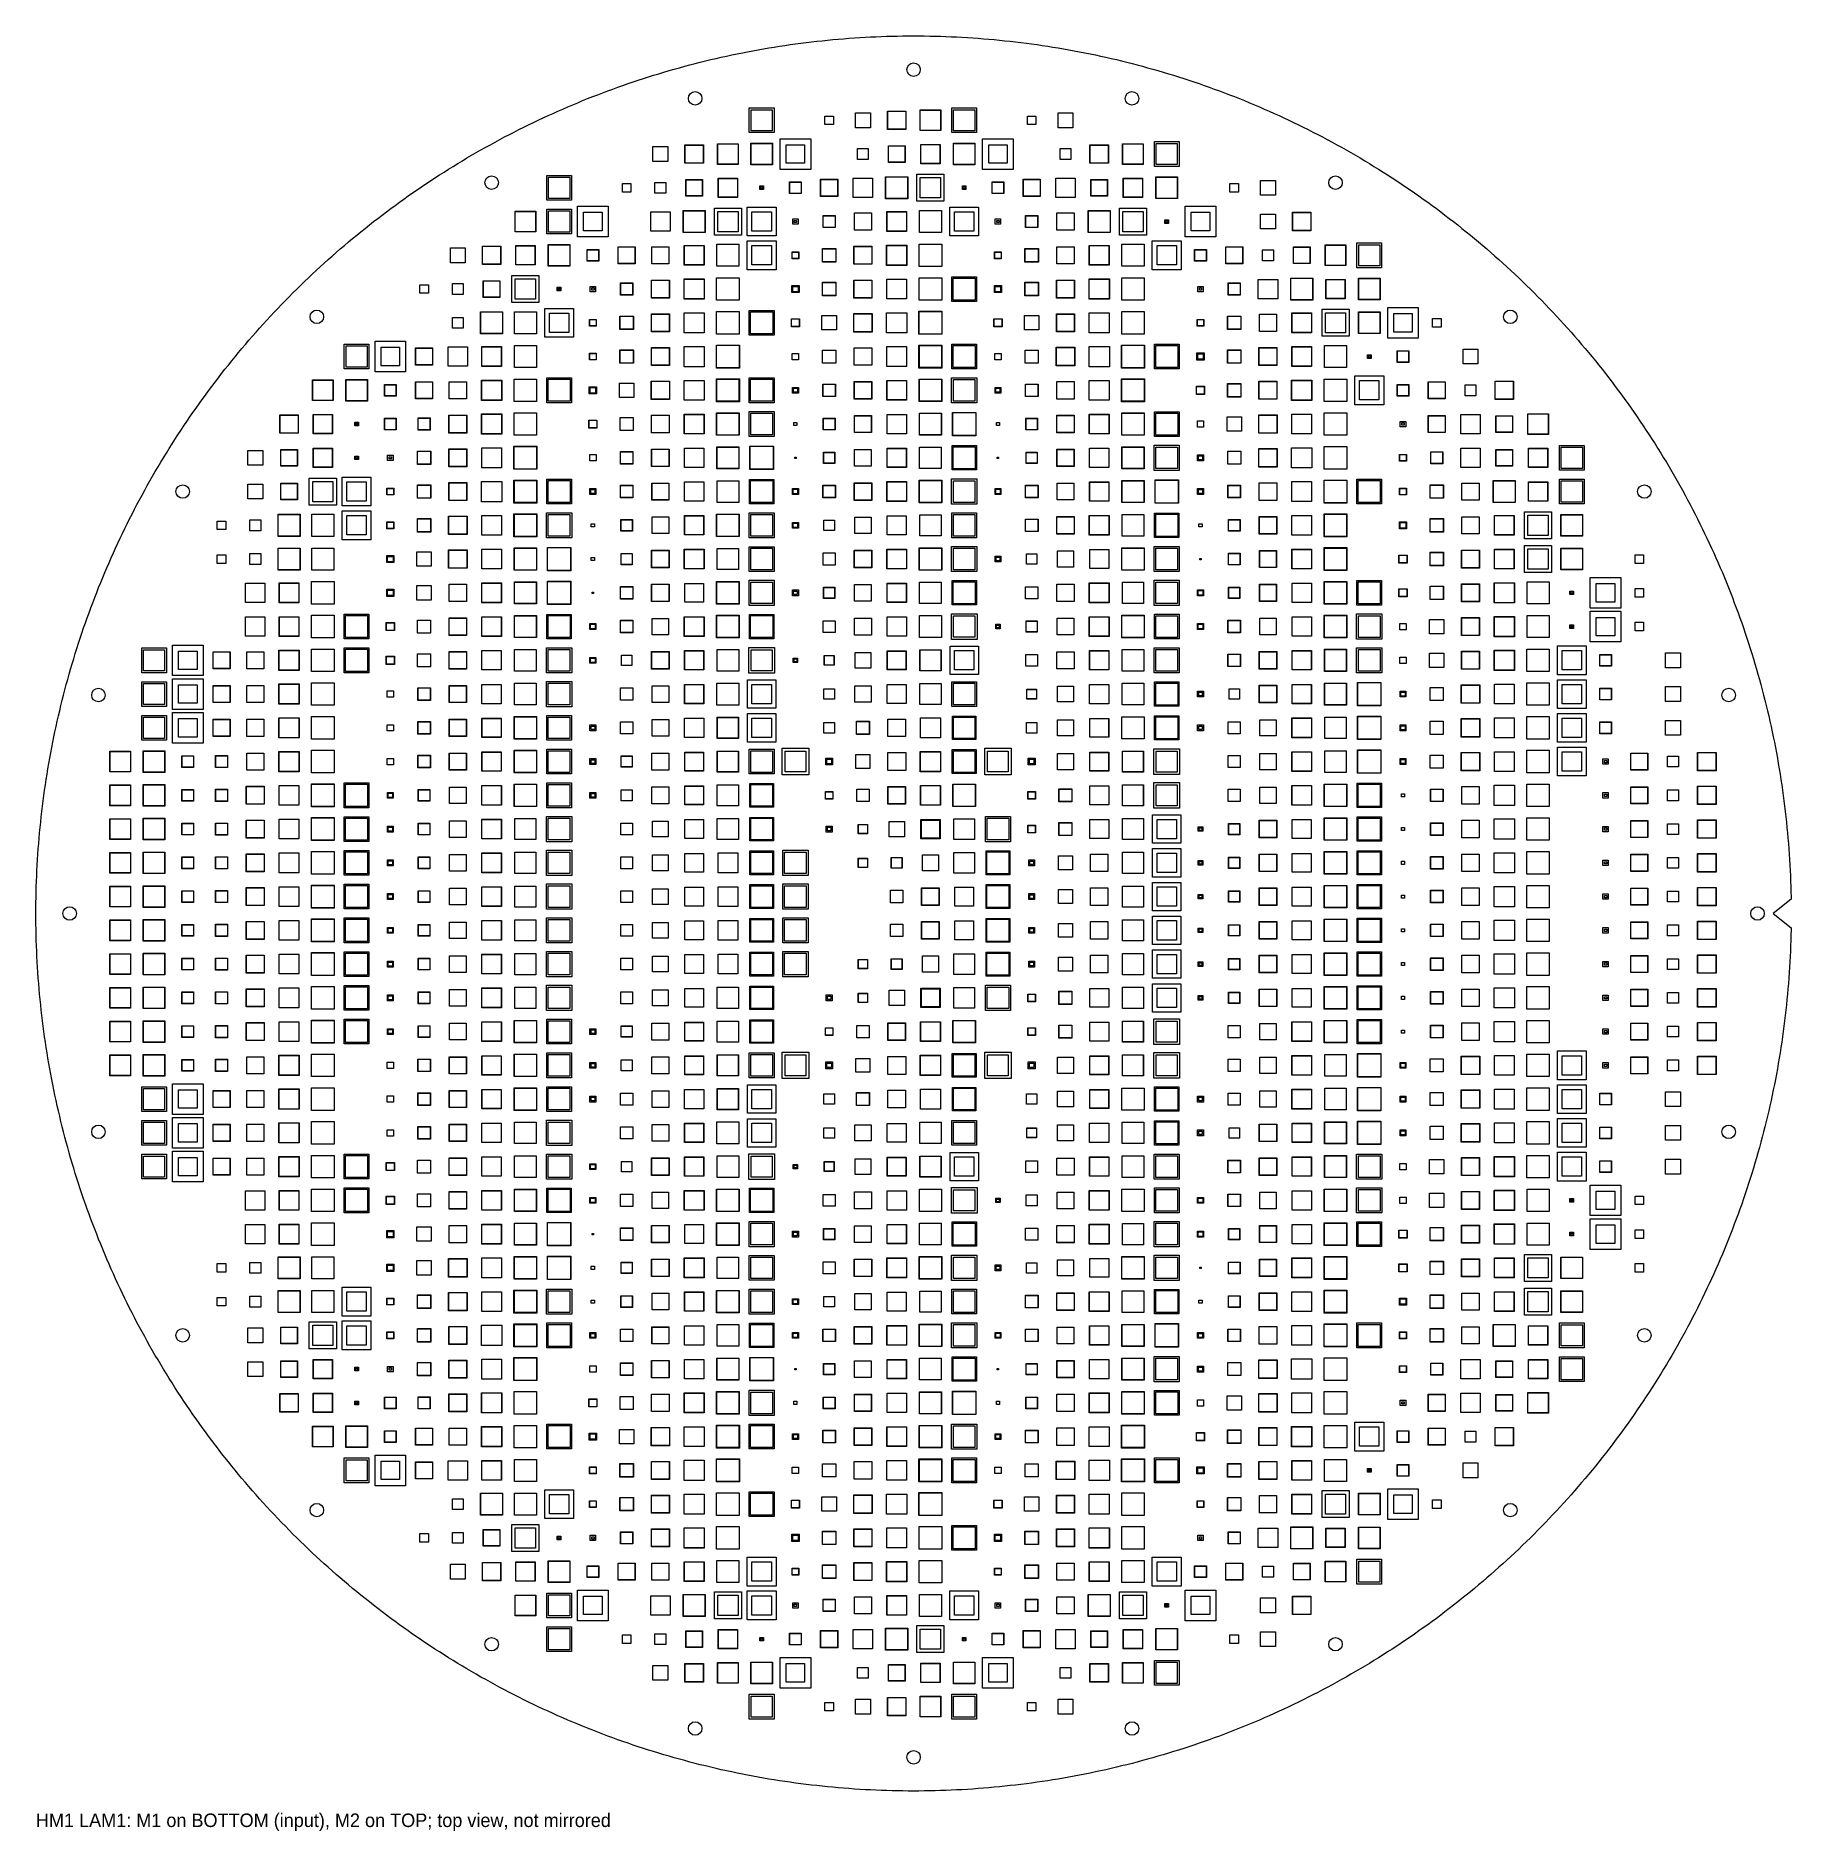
# Model space of a CAD drawing. Header units: millimetres. Extents: x -195 to 195, y -204 to 195.
import ezdxf

# ---------------------------------------------------------------- set-up
doc = ezdxf.new("R2010")
doc.units = ezdxf.units.MM
for name, color, linetype in [('FAB', 8, 'Continuous'), ('M1', 1, 'Continuous'), ('M2', 30, 'Continuous'), ('NPTH', 9, 'Continuous'), ('OUTLINE', 7, 'Continuous')]:
    doc.layers.add(name, color=color, linetype=linetype)

msp = doc.modelspace()

# ---------------------------------------------------------------- texts
at = {"layer": 'FAB'}
msp.add_text('HM1 LAM1: M1 on BOTTOM (input), M2 on TOP; top view, not mirrored', height=3, dxfattribs=at).set_placement((-195, -203))

# ---------------------------------------------------------------- linework, layer by layer
at = {"layer": 'M1'}
for points in [[(-36.1, 178.6), (-31.4, 178.6), (-31.4, 173.9), (-36.1, 173.9)], [(-17.8, 177.2), (-17.8, 175.3), (-19.7, 175.3), (-19.7, 177.2)], [(-9.6, 177.9), (-9.6, 174.6), (-12.9, 174.6), (-12.9, 177.9)], [(-5.75, 178.25), (-1.75, 178.25), (-1.75, 174.25), (-5.75, 174.25)], [(6, 178.5), (6, 174), (1.5, 174), (1.5, 178.5)], [(8.9, 178.6), (13.6, 178.6), (13.6, 173.9), (8.9, 173.9)], [(27.2, 177.2), (27.2, 175.3), (25.3, 175.3), (25.3, 177.2)], [(32.1, 177.9), (35.4, 177.9), (35.4, 174.6), (32.1, 174.6)], [(-54.6, 170.4), (-54.6, 167.1), (-57.9, 167.1), (-57.9, 170.4)], [(-46.75, 170.75), (-46.75, 166.75), (-50.75, 166.75), (-50.75, 170.75)], [(-39, 171), (-39, 166.5), (-43.5, 166.5), (-43.5, 171)], [(-31.4, 171.1), (-31.4, 166.4), (-36.1, 166.4), (-36.1, 171.1)], [(-24.2, 170.8), (-24.2, 166.7), (-28.3, 166.7), (-28.3, 170.8)], [(-10.05, 169.95), (-10.05, 167.55), (-12.45, 167.55), (-12.45, 169.95)], [(-1.9, 170.6), (-1.9, 166.9), (-5.6, 166.9), (-5.6, 170.6)], [(5.9, 170.9), (5.9, 166.6), (1.6, 166.6), (1.6, 170.9)], [(13.6, 171.1), (13.6, 166.4), (8.9, 166.4), (8.9, 171.1)], [(20.8, 170.8), (20.8, 166.7), (16.7, 166.7), (16.7, 170.8)], [(34.95, 169.95), (34.95, 167.55), (32.55, 167.55), (32.55, 169.95)], [(43.25, 170.75), (43.25, 166.75), (39.25, 166.75), (39.25, 170.75)], [(51, 171), (51, 166.5), (46.5, 166.5), (46.5, 171)], [(58.6, 171.1), (58.6, 166.4), (53.9, 166.4), (53.9, 171.1)], [(-76.4, 163.6), (-76.4, 158.9), (-81.1, 158.9), (-81.1, 163.6)], [(-6.2, 163.7), (-1.3, 163.7), (-1.3, 158.8), (-6.2, 158.8)], [(6.75, 164.25), (6.75, 158.25), (0.75, 158.25), (0.75, 164.25)], [(58.6, 163.6), (58.6, 158.9), (53.9, 158.9), (53.9, 163.6)], [(-64.7, 162.2), (-62.8, 162.2), (-62.8, 160.3), (-64.7, 160.3)], [(-55.05, 162.45), (-55.05, 160.05), (-57.45, 160.05), (-57.45, 162.45)], [(-46.9, 163.1), (-46.9, 159.4), (-50.6, 159.4), (-50.6, 163.1)], [(-43.4, 163.4), (-39.1, 163.4), (-39.1, 159.1), (-43.4, 159.1)], [(-33.35, 161.65), (-33.35, 160.85), (-34.15, 160.85), (-34.15, 161.65)], [(-27.5, 162.5), (-25, 162.5), (-25, 160), (-27.5, 160)], [(-16.9, 163.1), (-16.9, 159.4), (-20.6, 159.4), (-20.6, 163.1)], [(-9.1, 163.4), (-9.1, 159.1), (-13.4, 159.1), (-13.4, 163.4)], [(11.65, 161.65), (11.65, 160.85), (10.85, 160.85), (10.85, 161.65)], [(20, 162.5), (20, 160), (17.5, 160), (17.5, 162.5)], [(28.1, 163.1), (28.1, 159.4), (24.4, 159.4), (24.4, 163.1)], [(35.9, 163.4), (35.9, 159.1), (31.6, 159.1), (31.6, 163.4)], [(43.1, 163.1), (43.1, 159.4), (39.4, 159.4), (39.4, 163.1)], [(50.9, 163.4), (50.9, 159.1), (46.6, 159.1), (46.6, 163.4)], [(72.2, 162.2), (72.2, 160.3), (70.3, 160.3), (70.3, 162.2)], [(80.4, 162.9), (80.4, 159.6), (77.1, 159.6), (77.1, 162.9)], [(-84, 156), (-84, 151.5), (-88.5, 151.5), (-88.5, 156)], [(-76.4, 156.1), (-76.4, 151.4), (-81.1, 151.4), (-81.1, 156.1)], [(-73.3, 155.8), (-69.2, 155.8), (-69.2, 151.7), (-73.3, 151.7)], [(-54.1, 155.9), (-54.1, 151.6), (-58.4, 151.6), (-58.4, 155.9)], [(-46.3, 156.2), (-46.3, 151.3), (-51.2, 151.3), (-51.2, 156.2)], [(-44.25, 156.75), (-38.25, 156.75), (-38.25, 150.75), (-44.25, 150.75)], [(-31.6, 155.9), (-31.6, 151.6), (-35.9, 151.6), (-35.9, 155.9)], [(-9.35, 155.65), (-9.35, 151.85), (-13.15, 151.85), (-13.15, 155.65)], [(-5.9, 155.9), (-1.6, 155.9), (-1.6, 151.6), (-5.9, 151.6)], [(6.2, 156.2), (6.2, 151.3), (1.3, 151.3), (1.3, 156.2)], [(13.4, 155.9), (13.4, 151.6), (9.1, 151.6), (9.1, 155.9)], [(35.65, 155.65), (35.65, 151.85), (31.85, 151.85), (31.85, 155.65)], [(38.8, 156.2), (43.7, 156.2), (43.7, 151.3), (38.8, 151.3)], [(51.75, 156.75), (51.75, 150.75), (45.75, 150.75), (45.75, 156.75)], [(65.8, 155.8), (65.8, 151.7), (61.7, 151.7), (61.7, 155.8)], [(88.25, 155.75), (88.25, 151.75), (84.25, 151.75), (84.25, 155.75)], [(-26, 154), (-26, 153.5), (-26.5, 153.5), (-26.5, 154)], [(-17.4, 155.1), (-17.4, 152.4), (-20.1, 152.4), (-20.1, 155.1)], [(18.5, 154), (19, 154), (19, 153.5), (18.5, 153.5)], [(27.6, 155.1), (27.6, 152.4), (24.9, 152.4), (24.9, 155.1)], [(55.85, 154.15), (56.65, 154.15), (56.65, 153.35), (55.85, 153.35)], [(80.4, 155.4), (80.4, 152.1), (77.1, 152.1), (77.1, 155.4)], [(-99.6, 147.9), (-99.6, 144.6), (-102.9, 144.6), (-102.9, 147.9)], [(-91.75, 148.25), (-91.75, 144.25), (-95.75, 144.25), (-95.75, 148.25)], [(-88.4, 148.4), (-84.1, 148.4), (-84.1, 144.1), (-88.4, 144.1)], [(-76.4, 148.6), (-76.4, 143.9), (-81.1, 143.9), (-81.1, 148.6)], [(-61.9, 148.1), (-61.9, 144.4), (-65.6, 144.4), (-65.6, 148.1)], [(-54.35, 148.15), (-54.35, 144.35), (-58.15, 144.35), (-58.15, 148.15)], [(-46.6, 148.4), (-46.6, 144.1), (-50.9, 144.1), (-50.9, 148.4)], [(-38.8, 148.7), (-38.8, 143.8), (-43.7, 143.8), (-43.7, 148.7)], [(-31.6, 148.4), (-31.6, 144.1), (-35.9, 144.1), (-35.9, 148.4)], [(-17.3, 147.7), (-17.3, 144.8), (-20.2, 144.8), (-20.2, 147.7)], [(-9.3, 148.2), (-9.3, 144.3), (-13.2, 144.3), (-13.2, 148.2)], [(-5.95, 148.45), (-1.55, 148.45), (-1.55, 144.05), (-5.95, 144.05)], [(6.25, 148.75), (6.25, 143.75), (1.25, 143.75), (1.25, 148.75)], [(27.7, 147.7), (27.7, 144.8), (24.8, 144.8), (24.8, 147.7)], [(31.85, 148.15), (35.65, 148.15), (35.65, 144.35), (31.85, 144.35)], [(43.4, 148.4), (43.4, 144.1), (39.1, 144.1), (39.1, 148.4)], [(51.2, 148.7), (51.2, 143.8), (46.3, 143.8), (46.3, 148.7)], [(58.4, 148.4), (58.4, 144.1), (54.1, 144.1), (54.1, 148.4)], [(73.1, 148.1), (73.1, 144.4), (69.4, 144.4), (69.4, 148.1)], [(88.1, 148.1), (88.1, 144.4), (84.4, 144.4), (84.4, 148.1)], [(96, 148.5), (96, 144), (91.5, 144), (91.5, 148.5)], [(103.6, 148.6), (103.6, 143.9), (98.9, 143.9), (98.9, 148.6)], [(-72.5, 147.5), (-70, 147.5), (-70, 145), (-72.5, 145)], [(-26.95, 146.95), (-25.55, 146.95), (-25.55, 145.55), (-26.95, 145.55)], [(19.45, 146.95), (19.45, 145.55), (18.05, 145.55), (18.05, 146.95)], [(62.5, 147.5), (65, 147.5), (65, 145), (62.5, 145)], [(79.95, 147.45), (79.95, 145.05), (77.55, 145.05), (77.55, 147.45)], [(-107.8, 139.7), (-107.8, 137.8), (-109.7, 137.8), (-109.7, 139.7)], [(-100.05, 139.95), (-100.05, 137.55), (-102.45, 137.55), (-102.45, 139.95)], [(-91.9, 140.6), (-91.9, 136.9), (-95.6, 136.9), (-95.6, 140.6)], [(-89.25, 141.75), (-83.25, 141.75), (-83.25, 135.75), (-89.25, 135.75)], [(-62.4, 140.1), (-62.4, 137.4), (-65.1, 137.4), (-65.1, 140.1)], [(-54.3, 140.7), (-54.3, 136.8), (-58.2, 136.8), (-58.2, 140.7)], [(-50.95, 140.95), (-46.55, 140.95), (-46.55, 136.55), (-50.95, 136.55)], [(-38.75, 141.25), (-38.75, 136.25), (-43.75, 136.25), (-43.75, 141.25)], [(-17.3, 140.2), (-17.3, 137.3), (-20.2, 137.3), (-20.2, 140.2)], [(-9.3, 140.7), (-9.3, 136.8), (-13.2, 136.8), (-13.2, 140.7)], [(-1.55, 140.95), (-1.55, 136.55), (-5.95, 136.55), (-5.95, 140.95)], [(6.25, 141.25), (6.25, 136.25), (1.25, 136.25), (1.25, 141.25)], [(13.7, 141.2), (13.7, 136.3), (8.8, 136.3), (8.8, 141.2)], [(27.7, 140.2), (27.7, 137.3), (24.8, 137.3), (24.8, 140.2)], [(31.8, 140.7), (35.7, 140.7), (35.7, 136.8), (31.8, 136.8)], [(43.45, 140.95), (43.45, 136.55), (39.05, 136.55), (39.05, 140.95)], [(46.25, 141.25), (51.25, 141.25), (51.25, 136.25), (46.25, 136.25)], [(69.9, 140.1), (72.6, 140.1), (72.6, 137.4), (69.9, 137.4)], [(80.9, 140.9), (80.9, 136.6), (76.6, 136.6), (76.6, 140.9)], [(88.7, 141.2), (88.7, 136.3), (83.8, 136.3), (83.8, 141.2)], [(95.9, 140.9), (95.9, 136.6), (91.6, 136.6), (91.6, 140.9)], [(98.9, 141.1), (103.6, 141.1), (103.6, 136.4), (98.9, 136.4)], [(-78.35, 139.15), (-78.35, 138.35), (-79.15, 138.35), (-79.15, 139.15)], [(-71, 139), (-71, 138.5), (-71.5, 138.5), (-71.5, 139)], [(-25.45, 139.55), (-25.45, 137.95), (-27.05, 137.95), (-27.05, 139.55)], [(19.55, 139.55), (19.55, 137.95), (17.95, 137.95), (17.95, 139.55)], [(64, 139), (64, 138.5), (63.5, 138.5), (63.5, 139)], [(-100.05, 132.45), (-100.05, 130.05), (-102.45, 130.05), (-102.45, 132.45)], [(-91.3, 133.7), (-91.3, 128.8), (-96.2, 128.8), (-96.2, 133.7)], [(-88.7, 133.7), (-83.8, 133.7), (-83.8, 128.8), (-88.7, 128.8)], [(-76.6, 133.4), (-76.6, 129.1), (-80.9, 129.1), (-80.9, 133.4)], [(-70.55, 131.95), (-70.55, 130.55), (-71.95, 130.55), (-71.95, 131.95)], [(-62.3, 132.7), (-62.3, 129.8), (-65.2, 129.8), (-65.2, 132.7)], [(-58.2, 133.2), (-54.3, 133.2), (-54.3, 129.3), (-58.2, 129.3)], [(-46.55, 133.45), (-46.55, 129.05), (-50.95, 129.05), (-50.95, 133.45)], [(-43.75, 133.75), (-38.75, 133.75), (-38.75, 128.75), (-43.75, 128.75)], [(-31.3, 133.7), (-31.3, 128.8), (-36.2, 128.8), (-36.2, 133.7)], [(-27.15, 132.15), (-25.35, 132.15), (-25.35, 130.35), (-27.15, 130.35)], [(-17.15, 132.85), (-17.15, 129.65), (-20.35, 129.65), (-20.35, 132.85)], [(-9.25, 133.25), (-9.25, 129.25), (-13.25, 129.25), (-13.25, 133.25)], [(-1.5, 133.5), (-1.5, 129), (-6, 129), (-6, 133.5)], [(6.25, 133.75), (6.25, 128.75), (1.25, 128.75), (1.25, 133.75)], [(19.65, 132.15), (19.65, 130.35), (17.85, 130.35), (17.85, 132.15)], [(27.85, 132.85), (27.85, 129.65), (24.65, 129.65), (24.65, 132.85)], [(35.7, 133.2), (35.7, 129.3), (31.8, 129.3), (31.8, 133.2)], [(43.45, 133.45), (43.45, 129.05), (39.05, 129.05), (39.05, 133.45)], [(46.25, 133.75), (51.25, 133.75), (51.25, 128.75), (46.25, 128.75)], [(64.45, 131.95), (64.45, 130.55), (63.05, 130.55), (63.05, 131.95)], [(72.7, 132.7), (72.7, 129.8), (69.8, 129.8), (69.8, 132.7)], [(80.65, 133.15), (80.65, 129.35), (76.85, 129.35), (76.85, 133.15)], [(88.4, 133.4), (88.4, 129.1), (84.1, 129.1), (84.1, 133.4)], [(90.75, 134.25), (96.75, 134.25), (96.75, 128.25), (90.75, 128.25)], [(103.6, 133.6), (103.6, 128.9), (98.9, 128.9), (98.9, 133.6)], [(106.7, 133.3), (110.8, 133.3), (110.8, 129.2), (106.7, 129.2)], [(117.2, 132.2), (117.2, 130.3), (115.3, 130.3), (115.3, 132.2)], [(-121.4, 126.1), (-121.4, 121.4), (-126.1, 121.4), (-126.1, 126.1)], [(-118.3, 125.8), (-114.2, 125.8), (-114.2, 121.7), (-118.3, 121.7)], [(-106.9, 125.6), (-106.9, 121.9), (-110.6, 121.9), (-110.6, 125.6)], [(-99.1, 125.9), (-99.1, 121.6), (-103.4, 121.6), (-103.4, 125.9)], [(-91.6, 125.9), (-91.6, 121.6), (-95.9, 121.6), (-95.9, 125.9)], [(-83.8, 126.2), (-83.8, 121.3), (-88.7, 121.3), (-88.7, 126.2)], [(-71.95, 124.45), (-70.55, 124.45), (-70.55, 123.05), (-71.95, 123.05)], [(-62.3, 125.2), (-62.3, 122.3), (-65.2, 122.3), (-65.2, 125.2)], [(-54.3, 125.7), (-54.3, 121.8), (-58.2, 121.8), (-58.2, 125.7)], [(-46.5, 126), (-46.5, 121.5), (-51, 121.5), (-51, 126)], [(-43.75, 126.25), (-38.75, 126.25), (-38.75, 121.25), (-43.75, 121.25)], [(-25.55, 124.45), (-25.55, 123.05), (-26.95, 123.05), (-26.95, 124.45)], [(-20.2, 125.2), (-17.3, 125.2), (-17.3, 122.3), (-20.2, 122.3)], [(-9.3, 125.7), (-9.3, 121.8), (-13.2, 121.8), (-13.2, 125.7)], [(-5.95, 125.95), (-1.55, 125.95), (-1.55, 121.55), (-5.95, 121.55)], [(6.2, 126.2), (6.2, 121.3), (1.3, 121.3), (1.3, 126.2)], [(8.8, 126.2), (13.7, 126.2), (13.7, 121.3), (8.8, 121.3)], [(19.45, 124.45), (19.45, 123.05), (18.05, 123.05), (18.05, 124.45)], [(24.8, 125.2), (27.7, 125.2), (27.7, 122.3), (24.8, 122.3)], [(35.75, 125.75), (35.75, 121.75), (31.75, 121.75), (31.75, 125.75)], [(43.5, 126), (43.5, 121.5), (39, 121.5), (39, 126)], [(51.25, 126.25), (51.25, 121.25), (46.25, 121.25), (46.25, 126.25)], [(58.7, 126.2), (58.7, 121.3), (53.8, 121.3), (53.8, 126.2)], [(62.95, 124.55), (64.55, 124.55), (64.55, 122.95), (62.95, 122.95)], [(72.7, 125.2), (72.7, 122.3), (69.8, 122.3), (69.8, 125.2)], [(80.7, 125.7), (80.7, 121.8), (76.8, 121.8), (76.8, 125.7)], [(88.4, 125.9), (88.4, 121.6), (84.1, 121.6), (84.1, 125.9)], [(91.3, 126.2), (96.2, 126.2), (96.2, 121.3), (91.3, 121.3)], [(101.65, 124.15), (101.65, 123.35), (100.85, 123.35), (100.85, 124.15)], [(110, 125), (110, 122.5), (107.5, 122.5), (107.5, 125)], [(125.4, 125.4), (125.4, 122.1), (122.1, 122.1), (122.1, 125.4)], [(-129, 118.5), (-129, 114), (-133.5, 114), (-133.5, 118.5)], [(-126.1, 118.6), (-121.4, 118.6), (-121.4, 113.9), (-126.1, 113.9)], [(-115, 117.5), (-115, 115), (-117.5, 115), (-117.5, 117.5)], [(-106.9, 118.1), (-106.9, 114.4), (-110.6, 114.4), (-110.6, 118.1)], [(-99.35, 118.15), (-99.35, 114.35), (-103.15, 114.35), (-103.15, 118.15)], [(-91.55, 118.45), (-91.55, 114.05), (-95.95, 114.05), (-95.95, 118.45)], [(-83.75, 118.75), (-83.75, 113.75), (-88.75, 113.75), (-88.75, 118.75)], [(-76.3, 118.7), (-76.3, 113.8), (-81.2, 113.8), (-81.2, 118.7)], [(-70.45, 117.05), (-70.45, 115.45), (-72.05, 115.45), (-72.05, 117.05)], [(-62.15, 117.85), (-62.15, 114.65), (-65.35, 114.65), (-65.35, 117.85)], [(-58.25, 118.25), (-54.25, 118.25), (-54.25, 114.25), (-58.25, 114.25)], [(-46.55, 118.45), (-46.55, 114.05), (-50.95, 114.05), (-50.95, 118.45)], [(-38.8, 118.7), (-38.8, 113.8), (-43.7, 113.8), (-43.7, 118.7)], [(-31.3, 118.7), (-31.3, 113.8), (-36.2, 113.8), (-36.2, 118.7)], [(-25.6, 116.9), (-25.6, 115.6), (-26.9, 115.6), (-26.9, 116.9)], [(-17.35, 117.65), (-17.35, 114.85), (-20.15, 114.85), (-20.15, 117.65)], [(-9.3, 118.2), (-9.3, 114.3), (-13.2, 114.3), (-13.2, 118.2)], [(-1.6, 118.4), (-1.6, 114.1), (-5.9, 114.1), (-5.9, 118.4)], [(6.25, 118.75), (6.25, 113.75), (1.25, 113.75), (1.25, 118.75)], [(8.45, 119.05), (14.05, 119.05), (14.05, 113.45), (8.45, 113.45)], [(19.4, 116.9), (19.4, 115.6), (18.1, 115.6), (18.1, 116.9)], [(27.65, 117.65), (27.65, 114.85), (24.85, 114.85), (24.85, 117.65)], [(31.8, 118.2), (35.7, 118.2), (35.7, 114.3), (31.8, 114.3)], [(43.45, 118.45), (43.45, 114.05), (39.05, 114.05), (39.05, 118.45)], [(51.2, 118.7), (51.2, 113.8), (46.3, 113.8), (46.3, 118.7)], [(64.65, 117.15), (64.65, 115.35), (62.85, 115.35), (62.85, 117.15)], [(69.8, 117.7), (72.7, 117.7), (72.7, 114.8), (69.8, 114.8)], [(80.7, 118.2), (80.7, 114.3), (76.8, 114.3), (76.8, 118.2)], [(88.45, 118.45), (88.45, 114.05), (84.05, 114.05), (84.05, 118.45)], [(96.25, 118.75), (96.25, 113.75), (91.25, 113.75), (91.25, 118.75)], [(103.4, 118.4), (103.4, 114.1), (99.1, 114.1), (99.1, 118.4)], [(110, 117.5), (110, 115), (107.5, 115), (107.5, 117.5)], [(118.1, 118.1), (118.1, 114.4), (114.4, 114.4), (114.4, 118.1)], [(122.55, 117.45), (124.95, 117.45), (124.95, 115.05), (122.55, 115.05)], [(129.25, 118.25), (133.25, 118.25), (133.25, 114.25), (129.25, 114.25)], [(-136.75, 110.75), (-136.75, 106.75), (-140.75, 106.75), (-140.75, 110.75)], [(-129.1, 110.9), (-129.1, 106.6), (-133.4, 106.6), (-133.4, 110.9)], [(-124.15, 109.15), (-123.35, 109.15), (-123.35, 108.35), (-124.15, 108.35)], [(-115, 110), (-115, 107.5), (-117.5, 107.5), (-117.5, 110)], [(-107.4, 110.1), (-107.4, 107.4), (-110.1, 107.4), (-110.1, 110.1)], [(-99.3, 110.7), (-99.3, 106.8), (-103.2, 106.8), (-103.2, 110.7)], [(-91.55, 110.95), (-91.55, 106.55), (-95.95, 106.55), (-95.95, 110.95)], [(-88.75, 111.25), (-83.75, 111.25), (-83.75, 106.25), (-88.75, 106.25)], [(-70.35, 109.65), (-70.35, 107.85), (-72.15, 107.85), (-72.15, 109.65)], [(-62.3, 110.2), (-62.3, 107.3), (-65.2, 107.3), (-65.2, 110.2)], [(-54.3, 110.7), (-54.3, 106.8), (-58.2, 106.8), (-58.2, 110.7)], [(-46.6, 110.9), (-46.6, 106.6), (-50.9, 106.6), (-50.9, 110.9)], [(-38.75, 111.25), (-38.75, 106.25), (-43.75, 106.25), (-43.75, 111.25)], [(-30.95, 111.55), (-30.95, 105.95), (-36.55, 105.95), (-36.55, 111.55)], [(-25.9, 109.1), (-25.9, 108.4), (-26.6, 108.4), (-26.6, 109.1)], [(-17.5, 110), (-17.5, 107.5), (-20, 107.5), (-20, 110)], [(-13.1, 110.6), (-9.4, 110.6), (-9.4, 106.9), (-13.1, 106.9)], [(-1.6, 110.9), (-1.6, 106.6), (-5.9, 106.6), (-5.9, 110.9)], [(6.2, 111.2), (6.2, 106.3), (1.3, 106.3), (1.3, 111.2)], [(13.8, 111.3), (13.8, 106.2), (8.7, 106.2), (8.7, 111.3)], [(19.1, 109.1), (19.1, 108.4), (18.4, 108.4), (18.4, 109.1)], [(25, 110), (27.5, 110), (27.5, 107.5), (25, 107.5)], [(35.7, 110.7), (35.7, 106.8), (31.8, 106.8), (31.8, 110.7)], [(43.4, 110.9), (43.4, 106.6), (39.1, 106.6), (39.1, 110.9)], [(46.25, 111.25), (51.25, 111.25), (51.25, 106.25), (46.25, 106.25)], [(58.7, 111.2), (58.7, 106.3), (53.8, 106.3), (53.8, 111.2)], [(63.05, 109.45), (64.45, 109.45), (64.45, 108.05), (63.05, 108.05)], [(72.85, 110.35), (72.85, 107.15), (69.65, 107.15), (69.65, 110.35)], [(80.75, 110.75), (80.75, 106.75), (76.75, 106.75), (76.75, 110.75)], [(84.05, 110.95), (88.45, 110.95), (88.45, 106.55), (84.05, 106.55)], [(96.25, 111.25), (96.25, 106.25), (91.25, 106.25), (91.25, 111.25)], [(109, 109), (109, 108.5), (108.5, 108.5), (108.5, 109)], [(118.1, 110.6), (118.1, 106.9), (114.4, 106.9), (114.4, 110.6)], [(125.9, 110.9), (125.9, 106.6), (121.6, 106.6), (121.6, 110.9)], [(133.1, 110.6), (133.1, 106.9), (129.4, 106.9), (129.4, 110.6)], [(141, 111), (141, 106.5), (136.5, 106.5), (136.5, 111)], [(-83.75, 103.75), (-83.75, 98.75), (-88.75, 98.75), (-88.75, 103.75)], [(-31.2, 103.8), (-31.2, 98.7), (-36.3, 98.7), (-36.3, 103.8)], [(59.05, 104.05), (59.05, 98.45), (53.45, 98.45), (53.45, 104.05)], [(96.25, 103.75), (96.25, 98.75), (91.25, 98.75), (91.25, 103.75)], [(-144.6, 102.9), (-144.6, 99.6), (-147.9, 99.6), (-147.9, 102.9)], [(-136.9, 103.1), (-136.9, 99.4), (-140.6, 99.4), (-140.6, 103.1)], [(-129.1, 103.4), (-129.1, 99.1), (-133.4, 99.1), (-133.4, 103.4)], [(-123.35, 101.65), (-123.35, 100.85), (-124.15, 100.85), (-124.15, 101.65)], [(-116, 101.5), (-116, 101), (-116.5, 101), (-116.5, 101.5)], [(-107.3, 102.7), (-107.3, 99.8), (-110.2, 99.8), (-110.2, 102.7)], [(-103.2, 103.2), (-99.3, 103.2), (-99.3, 99.3), (-103.2, 99.3)], [(-91.55, 103.45), (-91.55, 99.05), (-95.95, 99.05), (-95.95, 103.45)], [(-70.55, 101.95), (-70.55, 100.55), (-71.95, 100.55), (-71.95, 101.95)], [(-62.35, 102.65), (-62.35, 99.85), (-65.15, 99.85), (-65.15, 102.65)], [(-58.2, 103.2), (-54.3, 103.2), (-54.3, 99.3), (-58.2, 99.3)], [(-46.6, 103.4), (-46.6, 99.1), (-50.9, 99.1), (-50.9, 103.4)], [(-43.7, 103.7), (-38.8, 103.7), (-38.8, 98.8), (-43.7, 98.8)], [(-26.1, 101.4), (-26.1, 101.1), (-26.4, 101.1), (-26.4, 101.4)], [(-19.95, 102.45), (-17.55, 102.45), (-17.55, 100.05), (-19.95, 100.05)], [(-9.4, 103.1), (-9.4, 99.4), (-13.1, 99.4), (-13.1, 103.1)], [(-1.65, 103.35), (-1.65, 99.15), (-5.85, 99.15), (-5.85, 103.35)], [(6.15, 103.65), (6.15, 98.85), (1.35, 98.85), (1.35, 103.65)], [(13.7, 103.7), (13.7, 98.8), (8.8, 98.8), (8.8, 103.7)], [(18.9, 101.4), (18.9, 101.1), (18.6, 101.1), (18.6, 101.4)], [(27.45, 102.45), (27.45, 100.05), (25.05, 100.05), (25.05, 102.45)], [(35.6, 103.1), (35.6, 99.4), (31.9, 99.4), (31.9, 103.1)], [(43.4, 103.4), (43.4, 99.1), (39.1, 99.1), (39.1, 103.4)], [(46.3, 103.7), (51.2, 103.7), (51.2, 98.8), (46.3, 98.8)], [(64.4, 101.9), (64.4, 100.6), (63.1, 100.6), (63.1, 101.9)], [(72.7, 102.7), (72.7, 99.8), (69.8, 99.8), (69.8, 102.7)], [(80.75, 103.25), (80.75, 99.25), (76.75, 99.25), (76.75, 103.25)], [(84, 103.5), (88.5, 103.5), (88.5, 99), (84, 99)], [(109.45, 101.95), (109.45, 100.55), (108.05, 100.55), (108.05, 101.95)], [(114.9, 102.6), (117.6, 102.6), (117.6, 99.9), (114.9, 99.9)], [(125.9, 103.4), (125.9, 99.1), (121.6, 99.1), (121.6, 103.4)], [(133.1, 103.1), (133.1, 99.4), (129.4, 99.4), (129.4, 103.1)], [(140.9, 103.4), (140.9, 99.1), (136.6, 99.1), (136.6, 103.4)], [(148.6, 103.6), (148.6, 98.9), (143.9, 98.9), (143.9, 103.6)], [(-134.25, 96.75), (-128.25, 96.75), (-128.25, 90.75), (-134.25, 90.75)], [(-121.6, 95.9), (-121.6, 91.6), (-125.9, 91.6), (-125.9, 95.9)], [(-96, 96), (-91.5, 96), (-91.5, 91.5), (-96, 91.5)], [(-83.8, 96.2), (-83.8, 91.3), (-88.7, 91.3), (-88.7, 96.2)], [(-76.3, 96.2), (-76.3, 91.3), (-81.2, 91.3), (-81.2, 96.2)], [(-46.6, 95.9), (-46.6, 91.6), (-50.9, 91.6), (-50.9, 95.9)], [(-38.85, 96.15), (-38.85, 91.35), (-43.65, 91.35), (-43.65, 96.15)], [(-31.3, 96.2), (-31.3, 91.3), (-36.2, 91.3), (-36.2, 96.2)], [(-1.6, 95.9), (-1.6, 91.6), (-5.9, 91.6), (-5.9, 95.9)], [(1.25, 96.25), (6.25, 96.25), (6.25, 91.25), (1.25, 91.25)], [(13.65, 96.15), (13.65, 91.35), (8.85, 91.35), (8.85, 96.15)], [(39.15, 95.85), (43.35, 95.85), (43.35, 91.65), (39.15, 91.65)], [(51.2, 96.2), (51.2, 91.3), (46.3, 91.3), (46.3, 96.2)], [(58.8, 96.3), (58.8, 91.2), (53.7, 91.2), (53.7, 96.3)], [(84.05, 95.95), (88.45, 95.95), (88.45, 91.55), (84.05, 91.55)], [(96.25, 96.25), (96.25, 91.25), (91.25, 91.25), (91.25, 96.25)], [(103.7, 96.2), (103.7, 91.3), (98.8, 91.3), (98.8, 96.2)], [(133.7, 96.2), (133.7, 91.3), (128.8, 91.3), (128.8, 96.2)], [(140.9, 95.9), (140.9, 91.6), (136.6, 91.6), (136.6, 95.9)], [(148.6, 96.1), (148.6, 91.4), (143.9, 91.4), (143.9, 96.1)], [(-147.9, 95.4), (-144.6, 95.4), (-144.6, 92.1), (-147.9, 92.1)], [(-136.9, 95.6), (-136.9, 91.9), (-140.6, 91.9), (-140.6, 95.6)], [(-115.55, 94.45), (-115.55, 93.05), (-116.95, 93.05), (-116.95, 94.45)], [(-107.3, 95.2), (-107.3, 92.3), (-110.2, 92.3), (-110.2, 95.2)], [(-99.3, 95.7), (-99.3, 91.8), (-103.2, 91.8), (-103.2, 95.7)], [(-71.9, 94.4), (-70.6, 94.4), (-70.6, 93.1), (-71.9, 93.1)], [(-62.35, 95.15), (-62.35, 92.35), (-65.15, 92.35), (-65.15, 95.15)], [(-54.4, 95.6), (-54.4, 91.9), (-58.1, 91.9), (-58.1, 95.6)], [(-25.75, 94.25), (-25.75, 93.25), (-26.75, 93.25), (-26.75, 94.25)], [(-20.15, 95.15), (-17.35, 95.15), (-17.35, 92.35), (-20.15, 92.35)], [(-9.3, 95.7), (-9.3, 91.8), (-13.2, 91.8), (-13.2, 95.7)], [(19.25, 94.25), (19.25, 93.25), (18.25, 93.25), (18.25, 94.25)], [(27.65, 95.15), (27.65, 92.35), (24.85, 92.35), (24.85, 95.15)], [(35.6, 95.6), (35.6, 91.9), (31.9, 91.9), (31.9, 95.6)], [(64.4, 94.4), (64.4, 93.1), (63.1, 93.1), (63.1, 94.4)], [(69.85, 95.15), (72.65, 95.15), (72.65, 92.35), (69.85, 92.35)], [(80.7, 95.7), (80.7, 91.8), (76.8, 91.8), (76.8, 95.7)], [(108.05, 94.45), (109.45, 94.45), (109.45, 93.05), (108.05, 93.05)], [(117.7, 95.2), (117.7, 92.3), (114.8, 92.3), (114.8, 95.2)], [(125.65, 95.65), (125.65, 91.85), (121.85, 91.85), (121.85, 95.65)], [(-136.3, 88.7), (-136.3, 83.8), (-141.2, 83.8), (-141.2, 88.7)], [(-128.8, 88.7), (-128.8, 83.8), (-133.7, 83.8), (-133.7, 88.7)], [(-121.6, 88.4), (-121.6, 84.1), (-125.9, 84.1), (-125.9, 88.4)], [(-99.25, 88.25), (-99.25, 84.25), (-103.25, 84.25), (-103.25, 88.25)], [(-91.55, 88.45), (-91.55, 84.05), (-95.95, 84.05), (-95.95, 88.45)], [(-83.8, 88.7), (-83.8, 83.8), (-88.7, 83.8), (-88.7, 88.7)], [(-75.95, 89.05), (-75.95, 83.45), (-81.55, 83.45), (-81.55, 89.05)], [(-54.4, 88.1), (-54.4, 84.4), (-58.1, 84.4), (-58.1, 88.1)], [(-46.65, 88.35), (-46.65, 84.15), (-50.85, 84.15), (-50.85, 88.35)], [(-38.75, 88.75), (-38.75, 83.75), (-43.75, 83.75), (-43.75, 88.75)], [(-31.35, 88.65), (-31.35, 83.85), (-36.15, 83.85), (-36.15, 88.65)], [(-9.45, 88.05), (-9.45, 84.45), (-13.05, 84.45), (-13.05, 88.05)], [(-5.85, 88.35), (-1.65, 88.35), (-1.65, 84.15), (-5.85, 84.15)], [(6.1, 88.6), (6.1, 83.9), (1.4, 83.9), (1.4, 88.6)], [(13.65, 88.65), (13.65, 83.85), (8.85, 83.85), (8.85, 88.65)], [(35.7, 88.2), (35.7, 84.3), (31.8, 84.3), (31.8, 88.2)], [(43.4, 88.4), (43.4, 84.1), (39.1, 84.1), (39.1, 88.4)], [(51.15, 88.65), (51.15, 83.85), (46.35, 83.85), (46.35, 88.65)], [(58.7, 88.7), (58.7, 83.8), (53.8, 83.8), (53.8, 88.7)], [(80.7, 88.2), (80.7, 84.3), (76.8, 84.3), (76.8, 88.2)], [(88.45, 88.45), (88.45, 84.05), (84.05, 84.05), (84.05, 88.45)], [(96.2, 88.7), (96.2, 83.8), (91.3, 83.8), (91.3, 88.7)], [(125.65, 88.15), (125.65, 84.35), (121.85, 84.35), (121.85, 88.15)], [(133.4, 88.4), (133.4, 84.1), (129.1, 84.1), (129.1, 88.4)], [(141.75, 89.25), (141.75, 83.25), (135.75, 83.25), (135.75, 89.25)], [(143.9, 88.6), (148.6, 88.6), (148.6, 83.9), (143.9, 83.9)], [(-152.8, 87.2), (-152.8, 85.3), (-154.7, 85.3), (-154.7, 87.2)], [(-147.45, 87.45), (-145.05, 87.45), (-145.05, 85.05), (-147.45, 85.05)], [(-115.55, 86.95), (-115.55, 85.55), (-116.95, 85.55), (-116.95, 86.95)], [(-110.2, 87.7), (-107.3, 87.7), (-107.3, 84.8), (-110.2, 84.8)], [(-70.9, 86.6), (-70.9, 85.9), (-71.6, 85.9), (-71.6, 86.6)], [(-65, 87.5), (-62.5, 87.5), (-62.5, 85), (-65, 85)], [(-25.75, 86.75), (-25.75, 85.75), (-26.75, 85.75), (-26.75, 86.75)], [(-17.6, 87.4), (-17.6, 85.1), (-19.9, 85.1), (-19.9, 87.4)], [(27.65, 87.65), (27.65, 84.85), (24.85, 84.85), (24.85, 87.65)], [(63.4, 86.6), (64.1, 86.6), (64.1, 85.9), (63.4, 85.9)], [(72.5, 87.5), (72.5, 85), (70, 85), (70, 87.5)], [(109.55, 87.05), (109.55, 85.45), (107.95, 85.45), (107.95, 87.05)], [(114.8, 87.7), (117.7, 87.7), (117.7, 84.8), (114.8, 84.8)], [(-145.05, 79.95), (-145.05, 77.55), (-147.45, 77.55), (-147.45, 79.95)], [(-136.3, 81.2), (-136.3, 76.3), (-141.2, 76.3), (-141.2, 81.2)], [(-128.8, 81.2), (-128.8, 76.3), (-133.7, 76.3), (-133.7, 81.2)], [(-110.35, 80.35), (-107.15, 80.35), (-107.15, 77.15), (-110.35, 77.15)], [(-99.25, 80.75), (-99.25, 76.75), (-103.25, 76.75), (-103.25, 80.75)], [(-91.55, 80.95), (-91.55, 76.55), (-95.95, 76.55), (-95.95, 80.95)], [(-88.75, 81.25), (-83.75, 81.25), (-83.75, 76.25), (-88.75, 76.25)], [(-76.2, 81.3), (-76.2, 76.2), (-81.3, 76.2), (-81.3, 81.3)], [(-62.55, 79.95), (-62.55, 77.55), (-64.95, 77.55), (-64.95, 79.95)], [(-58.2, 80.7), (-54.3, 80.7), (-54.3, 76.8), (-58.2, 76.8)], [(-46.6, 80.9), (-46.6, 76.6), (-50.9, 76.6), (-50.9, 80.9)], [(-38.9, 81.1), (-38.9, 76.4), (-43.6, 76.4), (-43.6, 81.1)], [(-31.35, 81.15), (-31.35, 76.35), (-36.15, 76.35), (-36.15, 81.15)], [(-20.1, 80.1), (-17.4, 80.1), (-17.4, 77.4), (-20.1, 77.4)], [(-9.3, 80.7), (-9.3, 76.8), (-13.2, 76.8), (-13.2, 80.7)], [(-5.9, 80.9), (-1.6, 80.9), (-1.6, 76.6), (-5.9, 76.6)], [(6.25, 81.25), (6.25, 76.25), (1.25, 76.25), (1.25, 81.25)], [(14.05, 81.55), (14.05, 75.95), (8.45, 75.95), (8.45, 81.55)], [(27.4, 79.9), (27.4, 77.6), (25.1, 77.6), (25.1, 79.9)], [(35.55, 80.55), (35.55, 76.95), (31.95, 76.95), (31.95, 80.55)], [(43.35, 80.85), (43.35, 76.65), (39.15, 76.65), (39.15, 80.85)], [(51.25, 81.25), (51.25, 76.25), (46.25, 76.25), (46.25, 81.25)], [(58.65, 81.15), (58.65, 76.35), (53.85, 76.35), (53.85, 81.15)], [(72.5, 80), (72.5, 77.5), (70, 77.5), (70, 80)], [(80.6, 80.6), (80.6, 76.9), (76.9, 76.9), (76.9, 80.6)], [(88.4, 80.9), (88.4, 76.6), (84.1, 76.6), (84.1, 80.9)], [(96.2, 81.2), (96.2, 76.3), (91.3, 76.3), (91.3, 81.2)], [(117.7, 80.2), (117.7, 77.3), (114.8, 77.3), (114.8, 80.2)], [(125.7, 80.7), (125.7, 76.8), (121.8, 76.8), (121.8, 80.7)], [(133.4, 80.9), (133.4, 76.6), (129.1, 76.6), (129.1, 80.9)], [(141.75, 81.75), (141.75, 75.75), (135.75, 75.75), (135.75, 81.75)], [(148.6, 81.1), (148.6, 76.4), (143.9, 76.4), (143.9, 81.1)], [(-154.7, 79.7), (-152.8, 79.7), (-152.8, 77.8), (-154.7, 77.8)], [(-115.45, 79.55), (-115.45, 77.95), (-117.05, 77.95), (-117.05, 79.55)], [(-70.9, 79.1), (-70.9, 78.4), (-71.6, 78.4), (-71.6, 79.1)], [(18.1, 79.4), (19.4, 79.4), (19.4, 78.1), (18.1, 78.1)], [(63.6, 78.9), (63.9, 78.9), (63.9, 78.6), (63.6, 78.6)], [(109.65, 79.65), (109.65, 77.85), (107.85, 77.85), (107.85, 79.65)], [(162.2, 79.7), (162.2, 77.8), (160.3, 77.8), (160.3, 79.7)], [(-144.1, 73.4), (-144.1, 69.1), (-148.4, 69.1), (-148.4, 73.4)], [(-136.6, 73.4), (-136.6, 69.1), (-140.9, 69.1), (-140.9, 73.4)], [(-128.75, 73.75), (-128.75, 68.75), (-133.75, 68.75), (-133.75, 73.75)], [(-115.45, 72.05), (-115.45, 70.45), (-117.05, 70.45), (-117.05, 72.05)], [(-107.15, 72.85), (-107.15, 69.65), (-110.35, 69.65), (-110.35, 72.85)], [(-99.3, 73.2), (-99.3, 69.3), (-103.2, 69.3), (-103.2, 73.2)], [(-95.9, 73.4), (-91.6, 73.4), (-91.6, 69.1), (-95.9, 69.1)], [(-83.8, 73.7), (-83.8, 68.8), (-88.7, 68.8), (-88.7, 73.7)], [(-81.3, 73.8), (-76.2, 73.8), (-76.2, 68.7), (-81.3, 68.7)], [(-62.35, 72.65), (-62.35, 69.85), (-65.15, 69.85), (-65.15, 72.65)], [(-54.3, 73.2), (-54.3, 69.3), (-58.2, 69.3), (-58.2, 73.2)], [(-46.65, 73.35), (-46.65, 69.15), (-50.85, 69.15), (-50.85, 73.35)], [(-38.75, 73.75), (-38.75, 68.75), (-43.75, 68.75), (-43.75, 73.75)], [(-36.55, 74.05), (-30.95, 74.05), (-30.95, 68.45), (-36.55, 68.45)], [(-26.9, 71.9), (-25.6, 71.9), (-25.6, 70.6), (-26.9, 70.6)], [(-17.55, 72.45), (-17.55, 70.05), (-19.95, 70.05), (-19.95, 72.45)], [(-9.4, 73.1), (-9.4, 69.4), (-13.1, 69.4), (-13.1, 73.1)], [(-1.65, 73.35), (-1.65, 69.15), (-5.85, 69.15), (-5.85, 73.35)], [(6.15, 73.65), (6.15, 68.85), (1.35, 68.85), (1.35, 73.65)], [(13.7, 73.7), (13.7, 68.8), (8.8, 68.8), (8.8, 73.7)], [(24.9, 72.6), (27.6, 72.6), (27.6, 69.9), (24.9, 69.9)], [(35.7, 73.2), (35.7, 69.3), (31.8, 69.3), (31.8, 73.2)], [(39.1, 73.4), (43.4, 73.4), (43.4, 69.1), (39.1, 69.1)], [(51.1, 73.6), (51.1, 68.9), (46.4, 68.9), (46.4, 73.6)], [(58.65, 73.65), (58.65, 68.85), (53.85, 68.85), (53.85, 73.65)], [(72.45, 72.45), (72.45, 70.05), (70.05, 70.05), (70.05, 72.45)], [(80.6, 73.1), (80.6, 69.4), (76.9, 69.4), (76.9, 73.1)], [(88.4, 73.4), (88.4, 69.1), (84.1, 69.1), (84.1, 73.4)], [(91.25, 73.75), (96.25, 73.75), (96.25, 68.75), (91.25, 68.75)], [(103.7, 73.7), (103.7, 68.8), (98.8, 68.8), (98.8, 73.7)], [(109.65, 72.15), (109.65, 70.35), (107.85, 70.35), (107.85, 72.15)], [(114.8, 72.7), (117.7, 72.7), (117.7, 69.8), (114.8, 69.8)], [(125.7, 73.2), (125.7, 69.3), (121.8, 69.3), (121.8, 73.2)], [(133.45, 73.45), (133.45, 69.05), (129.05, 69.05), (129.05, 73.45)], [(136.3, 73.7), (141.2, 73.7), (141.2, 68.8), (136.3, 68.8)], [(155.8, 73.3), (155.8, 69.2), (151.7, 69.2), (151.7, 73.3)], [(162.2, 72.2), (162.2, 70.3), (160.3, 70.3), (160.3, 72.2)], [(-71.1, 71.4), (-71.1, 71.1), (-71.4, 71.1), (-71.4, 71.4)], [(64.25, 71.75), (64.25, 70.75), (63.25, 70.75), (63.25, 71.75)], [(146.65, 71.65), (146.65, 70.85), (145.85, 70.85), (145.85, 71.65)], [(-144.1, 65.9), (-144.1, 61.6), (-148.4, 61.6), (-148.4, 65.9)], [(-136.6, 65.9), (-136.6, 61.6), (-140.9, 61.6), (-140.9, 65.9)], [(-128.75, 66.25), (-128.75, 61.25), (-133.75, 61.25), (-133.75, 66.25)], [(-126.2, 66.2), (-121.3, 66.2), (-121.3, 61.3), (-126.2, 61.3)], [(-115.35, 64.65), (-115.35, 62.85), (-117.15, 62.85), (-117.15, 64.65)], [(-110.2, 65.2), (-107.3, 65.2), (-107.3, 62.3), (-110.2, 62.3)], [(-99.3, 65.7), (-99.3, 61.8), (-103.2, 61.8), (-103.2, 65.7)], [(-91.6, 65.9), (-91.6, 61.6), (-95.9, 61.6), (-95.9, 65.9)], [(-88.7, 66.2), (-83.8, 66.2), (-83.8, 61.3), (-88.7, 61.3)], [(-76.3, 66.2), (-76.3, 61.3), (-81.2, 61.3), (-81.2, 66.2)], [(-71.75, 64.25), (-70.75, 64.25), (-70.75, 63.25), (-71.75, 63.25)], [(-62.35, 65.15), (-62.35, 62.35), (-65.15, 62.35), (-65.15, 65.15)], [(-54.45, 65.55), (-54.45, 61.95), (-58.05, 61.95), (-58.05, 65.55)], [(-46.6, 65.9), (-46.6, 61.6), (-50.9, 61.6), (-50.9, 65.9)], [(-43.75, 66.25), (-38.75, 66.25), (-38.75, 61.25), (-43.75, 61.25)], [(-31.3, 66.2), (-31.3, 61.3), (-36.2, 61.3), (-36.2, 66.2)], [(-17.45, 65.05), (-17.45, 62.45), (-20.05, 62.45), (-20.05, 65.05)], [(-9.35, 65.65), (-9.35, 61.85), (-13.15, 61.85), (-13.15, 65.65)], [(-1.6, 65.9), (-1.6, 61.6), (-5.9, 61.6), (-5.9, 65.9)], [(6.2, 66.2), (6.2, 61.3), (1.3, 61.3), (1.3, 66.2)], [(14.1, 66.6), (14.1, 60.9), (8.4, 60.9), (8.4, 66.6)], [(19.05, 64.05), (19.05, 63.45), (18.45, 63.45), (18.45, 64.05)], [(25.05, 64.95), (27.45, 64.95), (27.45, 62.55), (25.05, 62.55)], [(31.9, 65.6), (35.6, 65.6), (35.6, 61.9), (31.9, 61.9)], [(43.4, 65.9), (43.4, 61.6), (39.1, 61.6), (39.1, 65.9)], [(46.25, 66.25), (51.25, 66.25), (51.25, 61.25), (46.25, 61.25)], [(58.65, 66.15), (58.65, 61.35), (53.85, 61.35), (53.85, 66.15)], [(63.25, 64.25), (64.25, 64.25), (64.25, 63.25), (63.25, 63.25)], [(72.65, 65.15), (72.65, 62.35), (69.85, 62.35), (69.85, 65.15)], [(80.6, 65.6), (80.6, 61.9), (76.9, 61.9), (76.9, 65.6)], [(88.4, 65.9), (88.4, 61.6), (84.1, 61.6), (84.1, 65.9)], [(91.25, 66.25), (96.25, 66.25), (96.25, 61.25), (91.25, 61.25)], [(104.05, 66.55), (104.05, 60.95), (98.45, 60.95), (98.45, 66.55)], [(109.45, 64.45), (109.45, 63.05), (108.05, 63.05), (108.05, 64.45)], [(117.85, 65.35), (117.85, 62.15), (114.65, 62.15), (114.65, 65.35)], [(121.8, 65.7), (125.7, 65.7), (125.7, 61.8), (121.8, 61.8)], [(133.45, 65.95), (133.45, 61.55), (129.05, 61.55), (129.05, 65.95)], [(141.2, 66.2), (141.2, 61.3), (136.3, 61.3), (136.3, 66.2)], [(145.85, 64.15), (146.65, 64.15), (146.65, 63.35), (145.85, 63.35)], [(155.8, 65.8), (155.8, 61.7), (151.7, 61.7), (151.7, 65.8)], [(162.2, 64.7), (162.2, 62.8), (160.3, 62.8), (160.3, 64.7)], [(-171.1, 58.6), (-166.4, 58.6), (-166.4, 53.9), (-171.1, 53.9)], [(-159.2, 58.3), (-159.2, 54.2), (-163.3, 54.2), (-163.3, 58.3)], [(-151.9, 58.1), (-151.9, 54.4), (-155.6, 54.4), (-155.6, 58.1)], [(-144.35, 58.15), (-144.35, 54.35), (-148.15, 54.35), (-148.15, 58.15)], [(-140.95, 58.45), (-136.55, 58.45), (-136.55, 54.05), (-140.95, 54.05)], [(-128.75, 58.75), (-128.75, 53.75), (-133.75, 53.75), (-133.75, 58.75)], [(-121.3, 58.7), (-121.3, 53.8), (-126.2, 53.8), (-126.2, 58.7)], [(-115.35, 57.15), (-115.35, 55.35), (-117.15, 55.35), (-117.15, 57.15)], [(-110.2, 57.7), (-107.3, 57.7), (-107.3, 54.8), (-110.2, 54.8)], [(-99.3, 58.2), (-99.3, 54.3), (-103.2, 54.3), (-103.2, 58.2)], [(-91.6, 58.4), (-91.6, 54.1), (-95.9, 54.1), (-95.9, 58.4)], [(-83.85, 58.65), (-83.85, 53.85), (-88.65, 53.85), (-88.65, 58.65)], [(-81.15, 58.65), (-76.35, 58.65), (-76.35, 53.85), (-81.15, 53.85)], [(-70.75, 56.75), (-70.75, 55.75), (-71.75, 55.75), (-71.75, 56.75)], [(-62.6, 57.4), (-62.6, 55.1), (-64.9, 55.1), (-64.9, 57.4)], [(-54.3, 58.2), (-54.3, 54.3), (-58.2, 54.3), (-58.2, 58.2)], [(-50.85, 58.35), (-46.65, 58.35), (-46.65, 54.15), (-50.85, 54.15)], [(-38.85, 58.65), (-38.85, 53.85), (-43.65, 53.85), (-43.65, 58.65)], [(-30.9, 59.1), (-30.9, 53.4), (-36.6, 53.4), (-36.6, 59.1)], [(-25.95, 56.55), (-25.95, 55.95), (-26.55, 55.95), (-26.55, 56.55)], [(-17.65, 57.35), (-17.65, 55.15), (-19.85, 55.15), (-19.85, 57.35)], [(-13, 58), (-9.5, 58), (-9.5, 54.5), (-13, 54.5)], [(-1.7, 58.3), (-1.7, 54.2), (-5.8, 54.2), (-5.8, 58.3)], [(6.1, 58.6), (6.1, 53.9), (1.4, 53.9), (1.4, 58.6)], [(9.1, 58.4), (13.4, 58.4), (13.4, 54.1), (9.1, 54.1)], [(27.55, 57.55), (27.55, 54.95), (24.95, 54.95), (24.95, 57.55)], [(35.65, 58.15), (35.65, 54.35), (31.85, 54.35), (31.85, 58.15)], [(43.35, 58.35), (43.35, 54.15), (39.15, 54.15), (39.15, 58.35)], [(51.15, 58.65), (51.15, 53.85), (46.35, 53.85), (46.35, 58.65)], [(59.05, 59.05), (59.05, 53.45), (53.45, 53.45), (53.45, 59.05)], [(72.65, 57.65), (72.65, 54.85), (69.85, 54.85), (69.85, 57.65)], [(80.7, 58.2), (80.7, 54.3), (76.8, 54.3), (76.8, 58.2)], [(84.15, 58.35), (88.35, 58.35), (88.35, 54.15), (84.15, 54.15)], [(96.2, 58.7), (96.2, 53.8), (91.3, 53.8), (91.3, 58.7)], [(104.05, 59.05), (104.05, 53.45), (98.45, 53.45), (98.45, 59.05)], [(109.45, 56.95), (109.45, 55.55), (108.05, 55.55), (108.05, 56.95)], [(114.65, 57.85), (117.85, 57.85), (117.85, 54.65), (114.65, 54.65)], [(125.7, 58.2), (125.7, 54.3), (121.8, 54.3), (121.8, 58.2)], [(133.45, 58.45), (133.45, 54.05), (129.05, 54.05), (129.05, 58.45)], [(141.25, 58.75), (141.25, 53.75), (136.25, 53.75), (136.25, 58.75)], [(144.1, 58.4), (148.4, 58.4), (148.4, 54.1), (144.1, 54.1)], [(155, 57.5), (155, 55), (152.5, 55), (152.5, 57.5)], [(167.1, 57.9), (170.4, 57.9), (170.4, 54.6), (167.1, 54.6)], [(-166.4, 51.1), (-166.4, 46.4), (-171.1, 46.4), (-171.1, 51.1)], [(-159.2, 50.8), (-159.2, 46.7), (-163.3, 46.7), (-163.3, 50.8)], [(-151.9, 50.6), (-151.9, 46.9), (-155.6, 46.9), (-155.6, 50.6)], [(-144.35, 50.65), (-144.35, 46.85), (-148.15, 46.85), (-148.15, 50.65)], [(-140.95, 50.95), (-136.55, 50.95), (-136.55, 46.55), (-140.95, 46.55)], [(-128.75, 51.25), (-128.75, 46.25), (-133.75, 46.25), (-133.75, 51.25)], [(-115.55, 49.45), (-115.55, 48.05), (-116.95, 48.05), (-116.95, 49.45)], [(-107.35, 50.15), (-107.35, 47.35), (-110.15, 47.35), (-110.15, 50.15)], [(-99.4, 50.6), (-99.4, 46.9), (-103.1, 46.9), (-103.1, 50.6)], [(-91.6, 50.9), (-91.6, 46.6), (-95.9, 46.6), (-95.9, 50.9)], [(-83.85, 51.15), (-83.85, 46.35), (-88.65, 46.35), (-88.65, 51.15)], [(-81.15, 51.15), (-76.35, 51.15), (-76.35, 46.35), (-81.15, 46.35)], [(-62.4, 50.1), (-62.4, 47.4), (-65.1, 47.4), (-65.1, 50.1)], [(-54.4, 50.6), (-54.4, 46.9), (-58.1, 46.9), (-58.1, 50.6)], [(-46.65, 50.85), (-46.65, 46.65), (-50.85, 46.65), (-50.85, 50.85)], [(-38.8, 51.2), (-38.8, 46.3), (-43.7, 46.3), (-43.7, 51.2)], [(-31.6, 50.9), (-31.6, 46.6), (-35.9, 46.6), (-35.9, 50.9)], [(-17.6, 49.9), (-17.6, 47.6), (-19.9, 47.6), (-19.9, 49.9)], [(-9.45, 50.55), (-9.45, 46.95), (-13.05, 46.95), (-13.05, 50.55)], [(-1.65, 50.85), (-1.65, 46.65), (-5.85, 46.65), (-5.85, 50.85)], [(1.4, 51.1), (6.1, 51.1), (6.1, 46.4), (1.4, 46.4)], [(13.65, 51.15), (13.65, 46.35), (8.85, 46.35), (8.85, 51.15)], [(27.35, 49.85), (27.35, 47.65), (25.15, 47.65), (25.15, 49.85)], [(35.5, 50.5), (35.5, 47), (32, 47), (32, 50.5)], [(43.4, 50.9), (43.4, 46.6), (39.1, 46.6), (39.1, 50.9)], [(51.15, 51.15), (51.15, 46.35), (46.35, 46.35), (46.35, 51.15)], [(58.7, 51.2), (58.7, 46.3), (53.8, 46.3), (53.8, 51.2)], [(64.4, 49.4), (64.4, 48.1), (63.1, 48.1), (63.1, 49.4)], [(72.4, 49.9), (72.4, 47.6), (70.1, 47.6), (70.1, 49.9)], [(80.7, 50.7), (80.7, 46.8), (76.8, 46.8), (76.8, 50.7)], [(88.35, 50.85), (88.35, 46.65), (84.15, 46.65), (84.15, 50.85)], [(96.2, 51.2), (96.2, 46.3), (91.3, 46.3), (91.3, 51.2)], [(103.8, 51.3), (103.8, 46.2), (98.7, 46.2), (98.7, 51.3)], [(109.4, 49.4), (109.4, 48.1), (108.1, 48.1), (108.1, 49.4)], [(117.7, 50.2), (117.7, 47.3), (114.8, 47.3), (114.8, 50.2)], [(125.75, 50.75), (125.75, 46.75), (121.75, 46.75), (121.75, 50.75)], [(133.45, 50.95), (133.45, 46.55), (129.05, 46.55), (129.05, 50.95)], [(141.25, 51.25), (141.25, 46.25), (136.25, 46.25), (136.25, 51.25)], [(148.4, 50.9), (148.4, 46.6), (144.1, 46.6), (144.1, 50.9)], [(155, 50), (155, 47.5), (152.5, 47.5), (152.5, 50)], [(170.4, 50.4), (170.4, 47.1), (167.1, 47.1), (167.1, 50.4)], [(-166.4, 43.6), (-166.4, 38.9), (-171.1, 38.9), (-171.1, 43.6)], [(-159.2, 43.3), (-159.2, 39.2), (-163.3, 39.2), (-163.3, 43.3)], [(-155.6, 43.1), (-151.9, 43.1), (-151.9, 39.4), (-155.6, 39.4)], [(-144.35, 43.15), (-144.35, 39.35), (-148.15, 39.35), (-148.15, 43.15)], [(-136.55, 43.45), (-136.55, 39.05), (-140.95, 39.05), (-140.95, 43.45)], [(-133.75, 43.75), (-128.75, 43.75), (-128.75, 38.75), (-133.75, 38.75)], [(-115.55, 41.95), (-115.55, 40.55), (-116.95, 40.55), (-116.95, 41.95)], [(-107.35, 42.65), (-107.35, 39.85), (-110.15, 39.85), (-110.15, 42.65)], [(-99.4, 43.1), (-99.4, 39.4), (-103.1, 39.4), (-103.1, 43.1)], [(-95.85, 43.35), (-91.65, 43.35), (-91.65, 39.15), (-95.85, 39.15)], [(-83.75, 43.75), (-83.75, 38.75), (-88.75, 38.75), (-88.75, 43.75)], [(-76.35, 43.65), (-76.35, 38.85), (-81.15, 38.85), (-81.15, 43.65)], [(-70.6, 41.9), (-70.6, 40.6), (-71.9, 40.6), (-71.9, 41.9)], [(-62.4, 42.6), (-62.4, 39.9), (-65.1, 39.9), (-65.1, 42.6)], [(-54.4, 43.1), (-54.4, 39.4), (-58.1, 39.4), (-58.1, 43.1)], [(-46.6, 43.4), (-46.6, 39.1), (-50.9, 39.1), (-50.9, 43.4)], [(-38.9, 43.6), (-38.9, 38.9), (-43.6, 38.9), (-43.6, 43.6)], [(-31.6, 43.4), (-31.6, 39.1), (-35.9, 39.1), (-35.9, 43.4)], [(-17.6, 42.4), (-17.6, 40.1), (-19.9, 40.1), (-19.9, 42.4)], [(-12.65, 42.65), (-9.85, 42.65), (-9.85, 39.85), (-12.65, 39.85)], [(-1.8, 43.2), (-1.8, 39.3), (-5.7, 39.3), (-5.7, 43.2)], [(1.55, 43.45), (5.95, 43.45), (5.95, 39.05), (1.55, 39.05)], [(13.65, 43.65), (13.65, 38.85), (8.85, 38.85), (8.85, 43.65)], [(27.4, 42.4), (27.4, 40.1), (25.1, 40.1), (25.1, 42.4)], [(32, 43), (35.5, 43), (35.5, 39.5), (32, 39.5)], [(39.2, 43.3), (43.3, 43.3), (43.3, 39.2), (39.2, 39.2)], [(51.2, 43.7), (51.2, 38.8), (46.3, 38.8), (46.3, 43.7)], [(53.8, 43.7), (58.7, 43.7), (58.7, 38.8), (53.8, 38.8)], [(64.4, 41.9), (64.4, 40.6), (63.1, 40.6), (63.1, 41.9)], [(72.6, 42.6), (72.6, 39.9), (69.9, 39.9), (69.9, 42.6)], [(76.95, 43.05), (80.55, 43.05), (80.55, 39.45), (76.95, 39.45)], [(88.4, 43.4), (88.4, 39.1), (84.1, 39.1), (84.1, 43.4)], [(91.35, 43.65), (96.15, 43.65), (96.15, 38.85), (91.35, 38.85)], [(103.8, 43.8), (103.8, 38.7), (98.7, 38.7), (98.7, 43.8)], [(109.4, 41.9), (109.4, 40.6), (108.1, 40.6), (108.1, 41.9)], [(117.7, 42.7), (117.7, 39.8), (114.8, 39.8), (114.8, 42.7)], [(121.75, 43.25), (125.75, 43.25), (125.75, 39.25), (121.75, 39.25)], [(133.45, 43.45), (133.45, 39.05), (129.05, 39.05), (129.05, 43.45)], [(141.25, 43.75), (141.25, 38.75), (136.25, 38.75), (136.25, 43.75)], [(148.4, 43.4), (148.4, 39.1), (144.1, 39.1), (144.1, 43.4)], [(155, 42.5), (155, 40), (152.5, 40), (152.5, 42.5)], [(167.1, 42.9), (170.4, 42.9), (170.4, 39.6), (167.1, 39.6)], [(-178.5, 36), (-174, 36), (-174, 31.5), (-178.5, 31.5)], [(-166.4, 36.1), (-166.4, 31.4), (-171.1, 31.4), (-171.1, 36.1)], [(-136.55, 35.95), (-136.55, 31.55), (-140.95, 31.55), (-140.95, 35.95)], [(-133.75, 36.25), (-128.75, 36.25), (-128.75, 31.25), (-133.75, 31.25)], [(-83.75, 36.25), (-83.75, 31.25), (-88.75, 31.25), (-88.75, 36.25)], [(-81.15, 36.15), (-76.35, 36.15), (-76.35, 31.35), (-81.15, 31.35)], [(-38.9, 36.1), (-38.9, 31.4), (-43.6, 31.4), (-43.6, 36.1)], [(-36.15, 36.15), (-31.35, 36.15), (-31.35, 31.35), (-36.15, 31.35)], [(-23.95, 36.05), (-23.95, 31.45), (-28.55, 31.45), (-28.55, 36.05)], [(6, 36), (6, 31.5), (1.5, 31.5), (1.5, 36)], [(13.65, 36.15), (13.65, 31.35), (8.85, 31.35), (8.85, 36.15)], [(21.05, 36.05), (21.05, 31.45), (16.45, 31.45), (16.45, 36.05)], [(46.4, 36.1), (51.1, 36.1), (51.1, 31.4), (46.4, 31.4)], [(59.1, 36.6), (59.1, 30.9), (53.4, 30.9), (53.4, 36.6)], [(96.15, 36.15), (96.15, 31.35), (91.35, 31.35), (91.35, 36.15)], [(103.8, 36.3), (103.8, 31.2), (98.7, 31.2), (98.7, 36.3)], [(129.05, 35.95), (133.45, 35.95), (133.45, 31.55), (129.05, 31.55)], [(136.25, 36.25), (141.25, 36.25), (141.25, 31.25), (136.25, 31.25)], [(-162.5, 35), (-160, 35), (-160, 32.5), (-162.5, 32.5)], [(-152.4, 35.1), (-152.4, 32.4), (-155.1, 32.4), (-155.1, 35.1)], [(-144.35, 35.65), (-144.35, 31.85), (-148.15, 31.85), (-148.15, 35.65)], [(-115.55, 34.45), (-115.55, 33.05), (-116.95, 33.05), (-116.95, 34.45)], [(-107.35, 35.15), (-107.35, 32.35), (-110.15, 32.35), (-110.15, 35.15)], [(-99.4, 35.6), (-99.4, 31.9), (-103.1, 31.9), (-103.1, 35.6)], [(-91.65, 35.85), (-91.65, 31.65), (-95.85, 31.65), (-95.85, 35.85)], [(-71.9, 34.4), (-70.6, 34.4), (-70.6, 33.1), (-71.9, 33.1)], [(-62.55, 34.95), (-62.55, 32.55), (-64.95, 32.55), (-64.95, 34.95)], [(-54.35, 35.65), (-54.35, 31.85), (-58.15, 31.85), (-58.15, 35.65)], [(-50.8, 35.8), (-46.7, 35.8), (-46.7, 31.7), (-50.8, 31.7)], [(-18, 34.5), (-18, 33), (-19.5, 33), (-19.5, 34.5)], [(-9.7, 35.3), (-9.7, 32.2), (-12.8, 32.2), (-12.8, 35.3)], [(-1.75, 35.75), (-1.75, 31.75), (-5.75, 31.75), (-5.75, 35.75)], [(25.5, 34.5), (27, 34.5), (27, 33), (25.5, 33)], [(35.55, 35.55), (35.55, 31.95), (31.95, 31.95), (31.95, 35.55)], [(43.3, 35.8), (43.3, 31.7), (39.2, 31.7), (39.2, 35.8)], [(72.6, 35.1), (72.6, 32.4), (69.9, 32.4), (69.9, 35.1)], [(80.55, 35.55), (80.55, 31.95), (76.95, 31.95), (76.95, 35.55)], [(84.1, 35.9), (88.4, 35.9), (88.4, 31.6), (84.1, 31.6)], [(109.4, 34.4), (109.4, 33.1), (108.1, 33.1), (108.1, 34.4)], [(114.8, 35.2), (117.7, 35.2), (117.7, 32.3), (114.8, 32.3)], [(125.75, 35.75), (125.75, 31.75), (121.75, 31.75), (121.75, 35.75)], [(148.4, 35.9), (148.4, 31.6), (144.1, 31.6), (144.1, 35.9)], [(154, 34), (154, 33.5), (153.5, 33.5), (153.5, 34)], [(159.4, 35.6), (163.1, 35.6), (163.1, 31.9), (159.4, 31.9)], [(169.95, 34.95), (169.95, 32.55), (167.55, 32.55), (167.55, 34.95)], [(178.25, 35.75), (178.25, 31.75), (174.25, 31.75), (174.25, 35.75)], [(-174, 28.5), (-174, 24), (-178.5, 24), (-178.5, 28.5)], [(-166.4, 28.6), (-166.4, 23.9), (-171.1, 23.9), (-171.1, 28.6)], [(-144.3, 28.2), (-144.3, 24.3), (-148.2, 24.3), (-148.2, 28.2)], [(-136.55, 28.45), (-136.55, 24.05), (-140.95, 24.05), (-140.95, 28.45)], [(-128.75, 28.75), (-128.75, 23.75), (-133.75, 23.75), (-133.75, 28.75)], [(-121.3, 28.7), (-121.3, 23.8), (-126.2, 23.8), (-126.2, 28.7)], [(-99.4, 28.1), (-99.4, 24.4), (-103.1, 24.4), (-103.1, 28.1)], [(-91.6, 28.4), (-91.6, 24.1), (-95.9, 24.1), (-95.9, 28.4)], [(-83.75, 28.75), (-83.75, 23.75), (-88.75, 23.75), (-88.75, 28.75)], [(-76.35, 28.65), (-76.35, 23.85), (-81.15, 23.85), (-81.15, 28.65)], [(-54.35, 28.15), (-54.35, 24.35), (-58.15, 24.35), (-58.15, 28.15)], [(-50.8, 28.3), (-46.7, 28.3), (-46.7, 24.2), (-50.8, 24.2)], [(-38.9, 28.6), (-38.9, 23.9), (-43.6, 23.9), (-43.6, 28.6)], [(-31.35, 28.65), (-31.35, 23.85), (-36.15, 23.85), (-36.15, 28.65)], [(-1.8, 28.2), (-1.8, 24.3), (-5.7, 24.3), (-5.7, 28.2)], [(5.9, 28.4), (5.9, 24.1), (1.6, 24.1), (1.6, 28.4)], [(13.75, 28.75), (13.75, 23.75), (8.75, 23.75), (8.75, 28.75)], [(43.35, 28.35), (43.35, 24.15), (39.15, 24.15), (39.15, 28.35)], [(51.1, 28.6), (51.1, 23.9), (46.4, 23.9), (46.4, 28.6)], [(59.1, 29.1), (59.1, 23.4), (53.4, 23.4), (53.4, 29.1)], [(80.55, 28.05), (80.55, 24.45), (76.95, 24.45), (76.95, 28.05)], [(88.4, 28.4), (88.4, 24.1), (84.1, 24.1), (84.1, 28.4)], [(96.25, 28.75), (96.25, 23.75), (91.25, 23.75), (91.25, 28.75)], [(103.7, 28.7), (103.7, 23.8), (98.8, 23.8), (98.8, 28.7)], [(125.7, 28.2), (125.7, 24.3), (121.8, 24.3), (121.8, 28.2)], [(133.5, 28.5), (133.5, 24), (129, 24), (129, 28.5)], [(141.25, 28.75), (141.25, 23.75), (136.25, 23.75), (136.25, 28.75)], [(163.1, 28.1), (163.1, 24.4), (159.4, 24.4), (159.4, 28.1)], [(178.25, 28.25), (178.25, 24.25), (174.25, 24.25), (174.25, 28.25)], [(-160, 27.5), (-160, 25), (-162.5, 25), (-162.5, 27.5)], [(-155.1, 27.6), (-152.4, 27.6), (-152.4, 24.9), (-155.1, 24.9)], [(-116.9, 26.9), (-115.6, 26.9), (-115.6, 25.6), (-116.9, 25.6)], [(-107.5, 27.5), (-107.5, 25), (-110, 25), (-110, 27.5)], [(-70.6, 26.9), (-70.6, 25.6), (-71.9, 25.6), (-71.9, 26.9)], [(-64.95, 27.45), (-62.55, 27.45), (-62.55, 25.05), (-64.95, 25.05)], [(-17.9, 27.1), (-17.9, 25.4), (-19.6, 25.4), (-19.6, 27.1)], [(-12.6, 27.6), (-9.9, 27.6), (-9.9, 24.9), (-12.6, 24.9)], [(25.4, 27.1), (27.1, 27.1), (27.1, 25.4), (25.4, 25.4)], [(32.35, 27.65), (35.15, 27.65), (35.15, 24.85), (32.35, 24.85)], [(72.6, 27.6), (72.6, 24.9), (69.9, 24.9), (69.9, 27.6)], [(109.1, 26.6), (109.1, 25.9), (108.4, 25.9), (108.4, 26.6)], [(117.65, 27.65), (117.65, 24.85), (114.85, 24.85), (114.85, 27.65)], [(154, 26.5), (154, 26), (153.5, 26), (153.5, 26.5)], [(169.95, 27.45), (169.95, 25.05), (167.55, 25.05), (167.55, 27.45)], [(-174, 21), (-174, 16.5), (-178.5, 16.5), (-178.5, 21)], [(-171.1, 21.1), (-166.4, 21.1), (-166.4, 16.4), (-171.1, 16.4)], [(-162.5, 20), (-160, 20), (-160, 17.5), (-162.5, 17.5)], [(-152.4, 20.1), (-152.4, 17.4), (-155.1, 17.4), (-155.1, 20.1)], [(-144.3, 20.7), (-144.3, 16.8), (-148.2, 16.8), (-148.2, 20.7)], [(-136.55, 20.95), (-136.55, 16.55), (-140.95, 16.55), (-140.95, 20.95)], [(-133.75, 21.25), (-128.75, 21.25), (-128.75, 16.25), (-133.75, 16.25)], [(-121.3, 21.2), (-121.3, 16.3), (-126.2, 16.3), (-126.2, 21.2)], [(-107.5, 20), (-107.5, 17.5), (-110, 17.5), (-110, 20)], [(-99.4, 20.6), (-99.4, 16.9), (-103.1, 16.9), (-103.1, 20.6)], [(-95.9, 20.9), (-91.6, 20.9), (-91.6, 16.6), (-95.9, 16.6)], [(-83.9, 21.1), (-83.9, 16.4), (-88.6, 16.4), (-88.6, 21.1)], [(-75.95, 21.55), (-75.95, 15.95), (-81.55, 15.95), (-81.55, 21.55)], [(-65.05, 20.05), (-62.45, 20.05), (-62.45, 17.45), (-65.05, 17.45)], [(-54.5, 20.5), (-54.5, 17), (-58, 17), (-58, 20.5)], [(-46.65, 20.85), (-46.65, 16.65), (-50.85, 16.65), (-50.85, 20.85)], [(-38.9, 21.1), (-38.9, 16.4), (-43.6, 16.4), (-43.6, 21.1)], [(-31.35, 21.15), (-31.35, 16.35), (-36.15, 16.35), (-36.15, 21.15)], [(-2.05, 20.45), (-2.05, 17.05), (-5.45, 17.05), (-5.45, 20.45)], [(5.9, 20.9), (5.9, 16.6), (1.6, 16.6), (1.6, 20.9)], [(13.55, 21.05), (13.55, 16.45), (8.95, 16.45), (8.95, 21.05)], [(21.55, 21.55), (21.55, 15.95), (15.95, 15.95), (15.95, 21.55)], [(35.15, 20.15), (35.15, 17.35), (32.35, 17.35), (32.35, 20.15)], [(43.35, 20.85), (43.35, 16.65), (39.15, 16.65), (39.15, 20.85)], [(51.1, 21.1), (51.1, 16.4), (46.4, 16.4), (46.4, 21.1)], [(58.4, 20.9), (58.4, 16.6), (54.1, 16.6), (54.1, 20.9)], [(70.05, 19.95), (72.45, 19.95), (72.45, 17.55), (70.05, 17.55)], [(80.7, 20.7), (80.7, 16.8), (76.8, 16.8), (76.8, 20.7)], [(88.35, 20.85), (88.35, 16.65), (84.15, 16.65), (84.15, 20.85)], [(91.25, 21.25), (96.25, 21.25), (96.25, 16.25), (91.25, 16.25)], [(103.7, 21.2), (103.7, 16.3), (98.8, 16.3), (98.8, 21.2)], [(117.65, 20.15), (117.65, 17.35), (114.85, 17.35), (114.85, 20.15)], [(125.7, 20.7), (125.7, 16.8), (121.8, 16.8), (121.8, 20.7)], [(129, 21), (133.5, 21), (133.5, 16.5), (129, 16.5)], [(136.25, 21.25), (141.25, 21.25), (141.25, 16.25), (136.25, 16.25)], [(163.1, 20.6), (163.1, 16.9), (159.4, 16.9), (159.4, 20.6)], [(169.95, 19.95), (169.95, 17.55), (167.55, 17.55), (167.55, 19.95)], [(174.25, 20.75), (178.25, 20.75), (178.25, 16.75), (174.25, 16.75)], [(-115.6, 19.4), (-115.6, 18.1), (-116.9, 18.1), (-116.9, 19.4)], [(-18.1, 19.4), (-18.1, 18.1), (-19.4, 18.1), (-19.4, 19.4)], [(-10.25, 19.75), (-10.25, 17.75), (-12.25, 17.75), (-12.25, 19.75)], [(27.1, 19.6), (27.1, 17.9), (25.4, 17.9), (25.4, 19.6)], [(64.05, 19.05), (64.05, 18.45), (63.45, 18.45), (63.45, 19.05)], [(109.1, 19.1), (109.1, 18.4), (108.4, 18.4), (108.4, 19.1)], [(154, 19), (154, 18.5), (153.5, 18.5), (153.5, 19)], [(-174, 13.5), (-174, 9), (-178.5, 9), (-178.5, 13.5)], [(-166.4, 13.6), (-166.4, 8.9), (-171.1, 8.9), (-171.1, 13.6)], [(-160, 12.5), (-160, 10), (-162.5, 10), (-162.5, 12.5)], [(-152.4, 12.6), (-152.4, 9.9), (-155.1, 9.9), (-155.1, 12.6)], [(-148.2, 13.2), (-144.3, 13.2), (-144.3, 9.3), (-148.2, 9.3)], [(-136.55, 13.45), (-136.55, 9.05), (-140.95, 9.05), (-140.95, 13.45)], [(-128.75, 13.75), (-128.75, 8.75), (-133.75, 8.75), (-133.75, 13.75)], [(-121.3, 13.7), (-121.3, 8.8), (-126.2, 8.8), (-126.2, 13.7)], [(-107.5, 12.5), (-107.5, 10), (-110, 10), (-110, 12.5)], [(-103.1, 13.1), (-99.4, 13.1), (-99.4, 9.4), (-103.1, 9.4)], [(-91.6, 13.4), (-91.6, 9.1), (-95.9, 9.1), (-95.9, 13.4)], [(-83.9, 13.6), (-83.9, 8.9), (-88.6, 8.9), (-88.6, 13.6)], [(-75.95, 14.05), (-75.95, 8.45), (-81.55, 8.45), (-81.55, 14.05)], [(-62.45, 12.55), (-62.45, 9.95), (-65.05, 9.95), (-65.05, 12.55)], [(-54.5, 13), (-54.5, 9.5), (-58, 9.5), (-58, 13)], [(-50.85, 13.35), (-46.65, 13.35), (-46.65, 9.15), (-50.85, 9.15)], [(-39.05, 13.45), (-39.05, 9.05), (-43.45, 9.05), (-43.45, 13.45)], [(-31.35, 13.65), (-31.35, 8.85), (-36.15, 8.85), (-36.15, 13.65)], [(-23.45, 14.05), (-23.45, 8.45), (-29.05, 8.45), (-29.05, 14.05)], [(-12.25, 12.25), (-10.25, 12.25), (-10.25, 10.25), (-12.25, 10.25)], [(-2.6, 12.4), (-2.6, 10.1), (-4.9, 10.1), (-4.9, 12.4)], [(1.95, 13.05), (5.55, 13.05), (5.55, 9.45), (1.95, 9.45)], [(8.95, 13.55), (13.55, 13.55), (13.55, 8.95), (8.95, 8.95)], [(21.4, 13.9), (21.4, 8.6), (16.1, 8.6), (16.1, 13.9)], [(35.3, 12.8), (35.3, 9.7), (32.2, 9.7), (32.2, 12.8)], [(43.2, 13.2), (43.2, 9.3), (39.3, 9.3), (39.3, 13.2)], [(51.1, 13.6), (51.1, 8.9), (46.4, 8.9), (46.4, 13.6)], [(54.1, 13.4), (58.4, 13.4), (58.4, 9.1), (54.1, 9.1)], [(72.45, 12.45), (72.45, 10.05), (70.05, 10.05), (70.05, 12.45)], [(80.7, 13.2), (80.7, 9.3), (76.8, 9.3), (76.8, 13.2)], [(84.15, 13.35), (88.35, 13.35), (88.35, 9.15), (84.15, 9.15)], [(96.25, 13.75), (96.25, 8.75), (91.25, 8.75), (91.25, 13.75)], [(103.7, 13.7), (103.7, 8.8), (98.8, 8.8), (98.8, 13.7)], [(114.85, 12.65), (117.65, 12.65), (117.65, 9.85), (114.85, 9.85)], [(125.7, 13.2), (125.7, 9.3), (121.8, 9.3), (121.8, 13.2)], [(133.5, 13.5), (133.5, 9), (129, 9), (129, 13.5)], [(141.25, 13.75), (141.25, 8.75), (136.25, 8.75), (136.25, 13.75)], [(163.1, 13.1), (163.1, 9.4), (159.4, 9.4), (159.4, 13.1)], [(167.55, 12.45), (169.95, 12.45), (169.95, 10.05), (167.55, 10.05)], [(178.25, 13.25), (178.25, 9.25), (174.25, 9.25), (174.25, 13.25)], [(-116.9, 11.9), (-115.6, 11.9), (-115.6, 10.6), (-116.9, 10.6)], [(26.9, 11.9), (26.9, 10.6), (25.6, 10.6), (25.6, 11.9)], [(64.05, 11.55), (64.05, 10.95), (63.45, 10.95), (63.45, 11.55)], [(109.1, 11.6), (109.1, 10.9), (108.4, 10.9), (108.4, 11.6)], [(154, 11.5), (154, 11), (153.5, 11), (153.5, 11.5)], [(-174, 6), (-174, 1.5), (-178.5, 1.5), (-178.5, 6)], [(-166.4, 6.1), (-166.4, 1.4), (-171.1, 1.4), (-171.1, 6.1)], [(-162.5, 5), (-160, 5), (-160, 2.5), (-162.5, 2.5)], [(-152.4, 5.1), (-152.4, 2.4), (-155.1, 2.4), (-155.1, 5.1)], [(-144.3, 5.7), (-144.3, 1.8), (-148.2, 1.8), (-148.2, 5.7)], [(-140.95, 5.95), (-136.55, 5.95), (-136.55, 1.55), (-140.95, 1.55)], [(-128.75, 6.25), (-128.75, 1.25), (-133.75, 1.25), (-133.75, 6.25)], [(-121.3, 6.2), (-121.3, 1.3), (-126.2, 1.3), (-126.2, 6.2)], [(-115.6, 4.4), (-115.6, 3.1), (-116.9, 3.1), (-116.9, 4.4)], [(-110, 5), (-107.5, 5), (-107.5, 2.5), (-110, 2.5)], [(-99.4, 5.6), (-99.4, 1.9), (-103.1, 1.9), (-103.1, 5.6)], [(-95.9, 5.9), (-91.6, 5.9), (-91.6, 1.6), (-95.9, 1.6)], [(-83.9, 6.1), (-83.9, 1.4), (-88.6, 1.4), (-88.6, 6.1)], [(-81.55, 6.55), (-75.95, 6.55), (-75.95, 0.95), (-81.55, 0.95)], [(-62.45, 5.05), (-62.45, 2.45), (-65.05, 2.45), (-65.05, 5.05)], [(-54.5, 5.5), (-54.5, 2), (-58, 2), (-58, 5.5)], [(-46.65, 5.85), (-46.65, 1.65), (-50.85, 1.65), (-50.85, 5.85)], [(-39.05, 5.95), (-39.05, 1.55), (-43.45, 1.55), (-43.45, 5.95)], [(-31.35, 6.15), (-31.35, 1.35), (-36.15, 1.35), (-36.15, 6.15)], [(-23.45, 6.55), (-23.45, 0.95), (-29.05, 0.95), (-29.05, 6.55)], [(-2.35, 5.15), (-2.35, 2.35), (-5.15, 2.35), (-5.15, 5.15)], [(1.85, 5.65), (5.65, 5.65), (5.65, 1.85), (1.85, 1.85)], [(9.15, 5.85), (13.35, 5.85), (13.35, 1.65), (9.15, 1.65)], [(21.4, 6.4), (21.4, 1.1), (16.1, 1.1), (16.1, 6.4)], [(26.9, 4.4), (26.9, 3.1), (25.6, 3.1), (25.6, 4.4)], [(35.3, 5.3), (35.3, 2.2), (32.2, 2.2), (32.2, 5.3)], [(43.2, 5.7), (43.2, 1.8), (39.3, 1.8), (39.3, 5.7)], [(46.4, 6.1), (51.1, 6.1), (51.1, 1.4), (46.4, 1.4)], [(58.4, 5.9), (58.4, 1.6), (54.1, 1.6), (54.1, 5.9)], [(64.05, 4.05), (64.05, 3.45), (63.45, 3.45), (63.45, 4.05)], [(70.05, 4.95), (72.45, 4.95), (72.45, 2.55), (70.05, 2.55)], [(80.7, 5.7), (80.7, 1.8), (76.8, 1.8), (76.8, 5.7)], [(84.15, 5.85), (88.35, 5.85), (88.35, 1.65), (84.15, 1.65)], [(96.25, 6.25), (96.25, 1.25), (91.25, 1.25), (91.25, 6.25)], [(103.7, 6.2), (103.7, 1.3), (98.8, 1.3), (98.8, 6.2)], [(108.4, 4.1), (109.1, 4.1), (109.1, 3.4), (108.4, 3.4)], [(117.65, 5.15), (117.65, 2.35), (114.85, 2.35), (114.85, 5.15)], [(125.7, 5.7), (125.7, 1.8), (121.8, 1.8), (121.8, 5.7)], [(133.5, 6), (133.5, 1.5), (129, 1.5), (129, 6)], [(141.25, 6.25), (141.25, 1.25), (136.25, 1.25), (136.25, 6.25)], [(154, 4), (154, 3.5), (153.5, 3.5), (153.5, 4)], [(159.4, 5.6), (163.1, 5.6), (163.1, 1.9), (159.4, 1.9)], [(169.95, 4.95), (169.95, 2.55), (167.55, 2.55), (167.55, 4.95)], [(178.25, 5.75), (178.25, 1.75), (174.25, 1.75), (174.25, 5.75)], [(-178.5, -1.5), (-174, -1.5), (-174, -6), (-178.5, -6)], [(-166.4, -1.4), (-166.4, -6.1), (-171.1, -6.1), (-171.1, -1.4)], [(-160, -2.5), (-160, -5), (-162.5, -5), (-162.5, -2.5)], [(-152.4, -2.4), (-152.4, -5.1), (-155.1, -5.1), (-155.1, -2.4)], [(-144.3, -1.8), (-144.3, -5.7), (-148.2, -5.7), (-148.2, -1.8)], [(-136.55, -1.55), (-136.55, -5.95), (-140.95, -5.95), (-140.95, -1.55)], [(-128.75, -1.25), (-128.75, -6.25), (-133.75, -6.25), (-133.75, -1.25)], [(-121.3, -1.3), (-121.3, -6.2), (-126.2, -6.2), (-126.2, -1.3)], [(-115.6, -3.1), (-115.6, -4.4), (-116.9, -4.4), (-116.9, -3.1)], [(-107.5, -2.5), (-107.5, -5), (-110, -5), (-110, -2.5)], [(-99.4, -1.9), (-99.4, -5.6), (-103.1, -5.6), (-103.1, -1.9)], [(-91.6, -1.6), (-91.6, -5.9), (-95.9, -5.9), (-95.9, -1.6)], [(-83.9, -1.4), (-83.9, -6.1), (-88.6, -6.1), (-88.6, -1.4)], [(-81.55, -0.95), (-75.95, -0.95), (-75.95, -6.55), (-81.55, -6.55)], [(-62.45, -2.45), (-62.45, -5.05), (-65.05, -5.05), (-65.05, -2.45)], [(-54.5, -2), (-54.5, -5.5), (-58, -5.5), (-58, -2)], [(-50.85, -1.65), (-46.65, -1.65), (-46.65, -5.85), (-50.85, -5.85)], [(-39.05, -1.55), (-39.05, -5.95), (-43.45, -5.95), (-43.45, -1.55)], [(-31.35, -1.35), (-31.35, -6.15), (-36.15, -6.15), (-36.15, -1.35)], [(-23.45, -0.95), (-23.45, -6.55), (-29.05, -6.55), (-29.05, -0.95)], [(-2.35, -2.35), (-2.35, -5.15), (-5.15, -5.15), (-5.15, -2.35)], [(5.65, -1.85), (5.65, -5.65), (1.85, -5.65), (1.85, -1.85)], [(9.15, -1.65), (13.35, -1.65), (13.35, -5.85), (9.15, -5.85)], [(21.4, -1.1), (21.4, -6.4), (16.1, -6.4), (16.1, -1.1)], [(26.9, -3.1), (26.9, -4.4), (25.6, -4.4), (25.6, -3.1)], [(32.2, -2.2), (35.3, -2.2), (35.3, -5.3), (32.2, -5.3)], [(43.2, -1.8), (43.2, -5.7), (39.3, -5.7), (39.3, -1.8)], [(51.1, -1.4), (51.1, -6.1), (46.4, -6.1), (46.4, -1.4)], [(58.4, -1.6), (58.4, -5.9), (54.1, -5.9), (54.1, -1.6)], [(63.45, -3.45), (64.05, -3.45), (64.05, -4.05), (63.45, -4.05)], [(72.45, -2.55), (72.45, -4.95), (70.05, -4.95), (70.05, -2.55)], [(80.7, -1.8), (80.7, -5.7), (76.8, -5.7), (76.8, -1.8)], [(88.35, -1.65), (88.35, -5.85), (84.15, -5.85), (84.15, -1.65)], [(96.25, -1.25), (96.25, -6.25), (91.25, -6.25), (91.25, -1.25)], [(103.7, -1.3), (103.7, -6.2), (98.8, -6.2), (98.8, -1.3)], [(109.1, -3.4), (109.1, -4.1), (108.4, -4.1), (108.4, -3.4)], [(117.65, -2.35), (117.65, -5.15), (114.85, -5.15), (114.85, -2.35)], [(125.7, -1.8), (125.7, -5.7), (121.8, -5.7), (121.8, -1.8)], [(129, -1.5), (133.5, -1.5), (133.5, -6), (129, -6)], [(141.25, -1.25), (141.25, -6.25), (136.25, -6.25), (136.25, -1.25)], [(154, -3.5), (154, -4), (153.5, -4), (153.5, -3.5)], [(159.4, -1.9), (163.1, -1.9), (163.1, -5.6), (159.4, -5.6)], [(167.55, -2.55), (169.95, -2.55), (169.95, -4.95), (167.55, -4.95)], [(178.25, -1.75), (178.25, -5.75), (174.25, -5.75), (174.25, -1.75)], [(-174, -9), (-174, -13.5), (-178.5, -13.5), (-178.5, -9)], [(-166.4, -8.9), (-166.4, -13.6), (-171.1, -13.6), (-171.1, -8.9)], [(-160, -10), (-160, -12.5), (-162.5, -12.5), (-162.5, -10)], [(-155.1, -9.9), (-152.4, -9.9), (-152.4, -12.6), (-155.1, -12.6)], [(-148.2, -9.3), (-144.3, -9.3), (-144.3, -13.2), (-148.2, -13.2)], [(-136.55, -9.05), (-136.55, -13.45), (-140.95, -13.45), (-140.95, -9.05)], [(-128.75, -8.75), (-128.75, -13.75), (-133.75, -13.75), (-133.75, -8.75)], [(-121.3, -8.8), (-121.3, -13.7), (-126.2, -13.7), (-126.2, -8.8)], [(-116.9, -10.6), (-115.6, -10.6), (-115.6, -11.9), (-116.9, -11.9)], [(-110, -10), (-107.5, -10), (-107.5, -12.5), (-110, -12.5)], [(-99.4, -9.4), (-99.4, -13.1), (-103.1, -13.1), (-103.1, -9.4)], [(-91.6, -9.1), (-91.6, -13.4), (-95.9, -13.4), (-95.9, -9.1)], [(-83.9, -8.9), (-83.9, -13.6), (-88.6, -13.6), (-88.6, -8.9)], [(-75.95, -8.45), (-75.95, -14.05), (-81.55, -14.05), (-81.55, -8.45)], [(-62.45, -9.95), (-62.45, -12.55), (-65.05, -12.55), (-65.05, -9.95)], [(-58, -9.5), (-54.5, -9.5), (-54.5, -13), (-58, -13)], [(-50.85, -9.15), (-46.65, -9.15), (-46.65, -13.35), (-50.85, -13.35)], [(-39.05, -9.05), (-39.05, -13.45), (-43.45, -13.45), (-43.45, -9.05)], [(-31.35, -8.85), (-31.35, -13.65), (-36.15, -13.65), (-36.15, -8.85)], [(-29.05, -8.45), (-23.45, -8.45), (-23.45, -14.05), (-29.05, -14.05)], [(-10.25, -10.25), (-10.25, -12.25), (-12.25, -12.25), (-12.25, -10.25)], [(-4.9, -10.1), (-2.6, -10.1), (-2.6, -12.4), (-4.9, -12.4)], [(5.55, -9.45), (5.55, -13.05), (1.95, -13.05), (1.95, -9.45)], [(13.55, -8.95), (13.55, -13.55), (8.95, -13.55), (8.95, -8.95)], [(21.4, -8.6), (21.4, -13.9), (16.1, -13.9), (16.1, -8.6)], [(26.9, -10.6), (26.9, -11.9), (25.6, -11.9), (25.6, -10.6)], [(35.3, -9.7), (35.3, -12.8), (32.2, -12.8), (32.2, -9.7)], [(43.2, -9.3), (43.2, -13.2), (39.3, -13.2), (39.3, -9.3)], [(46.4, -8.9), (51.1, -8.9), (51.1, -13.6), (46.4, -13.6)], [(58.4, -9.1), (58.4, -13.4), (54.1, -13.4), (54.1, -9.1)], [(64.05, -10.95), (64.05, -11.55), (63.45, -11.55), (63.45, -10.95)], [(72.45, -10.05), (72.45, -12.45), (70.05, -12.45), (70.05, -10.05)], [(80.7, -9.3), (80.7, -13.2), (76.8, -13.2), (76.8, -9.3)], [(84.15, -9.15), (88.35, -9.15), (88.35, -13.35), (84.15, -13.35)], [(96.25, -8.75), (96.25, -13.75), (91.25, -13.75), (91.25, -8.75)], [(103.7, -8.8), (103.7, -13.7), (98.8, -13.7), (98.8, -8.8)], [(109.1, -10.9), (109.1, -11.6), (108.4, -11.6), (108.4, -10.9)], [(117.65, -9.85), (117.65, -12.65), (114.85, -12.65), (114.85, -9.85)], [(121.8, -9.3), (125.7, -9.3), (125.7, -13.2), (121.8, -13.2)], [(133.5, -9), (133.5, -13.5), (129, -13.5), (129, -9)], [(141.25, -8.75), (141.25, -13.75), (136.25, -13.75), (136.25, -8.75)], [(154, -11), (154, -11.5), (153.5, -11.5), (153.5, -11)], [(163.1, -9.4), (163.1, -13.1), (159.4, -13.1), (159.4, -9.4)], [(169.95, -10.05), (169.95, -12.45), (167.55, -12.45), (167.55, -10.05)], [(178.25, -9.25), (178.25, -13.25), (174.25, -13.25), (174.25, -9.25)], [(-81.55, -15.95), (-75.95, -15.95), (-75.95, -21.55), (-81.55, -21.55)], [(21.55, -15.95), (21.55, -21.55), (15.95, -21.55), (15.95, -15.95)], [(-174, -16.5), (-174, -21), (-178.5, -21), (-178.5, -16.5)], [(-166.4, -16.4), (-166.4, -21.1), (-171.1, -21.1), (-171.1, -16.4)], [(-160, -17.5), (-160, -20), (-162.5, -20), (-162.5, -17.5)], [(-152.4, -17.4), (-152.4, -20.1), (-155.1, -20.1), (-155.1, -17.4)], [(-144.3, -16.8), (-144.3, -20.7), (-148.2, -20.7), (-148.2, -16.8)], [(-136.55, -16.55), (-136.55, -20.95), (-140.95, -20.95), (-140.95, -16.55)], [(-133.75, -16.25), (-128.75, -16.25), (-128.75, -21.25), (-133.75, -21.25)], [(-121.3, -16.3), (-121.3, -21.2), (-126.2, -21.2), (-126.2, -16.3)], [(-115.6, -18.1), (-115.6, -19.4), (-116.9, -19.4), (-116.9, -18.1)], [(-107.5, -17.5), (-107.5, -20), (-110, -20), (-110, -17.5)], [(-99.4, -16.9), (-99.4, -20.6), (-103.1, -20.6), (-103.1, -16.9)], [(-91.6, -16.6), (-91.6, -20.9), (-95.9, -20.9), (-95.9, -16.6)], [(-83.9, -16.4), (-83.9, -21.1), (-88.6, -21.1), (-88.6, -16.4)], [(-62.45, -17.45), (-62.45, -20.05), (-65.05, -20.05), (-65.05, -17.45)], [(-54.5, -17), (-54.5, -20.5), (-58, -20.5), (-58, -17)], [(-50.85, -16.65), (-46.65, -16.65), (-46.65, -20.85), (-50.85, -20.85)], [(-38.9, -16.4), (-38.9, -21.1), (-43.6, -21.1), (-43.6, -16.4)], [(-31.35, -16.35), (-31.35, -21.15), (-36.15, -21.15), (-36.15, -16.35)], [(-18.1, -18.1), (-18.1, -19.4), (-19.4, -19.4), (-19.4, -18.1)], [(-10.25, -17.75), (-10.25, -19.75), (-12.25, -19.75), (-12.25, -17.75)], [(-2.05, -17.05), (-2.05, -20.45), (-5.45, -20.45), (-5.45, -17.05)], [(5.9, -16.6), (5.9, -20.9), (1.6, -20.9), (1.6, -16.6)], [(8.95, -16.45), (13.55, -16.45), (13.55, -21.05), (8.95, -21.05)], [(27.1, -17.9), (27.1, -19.6), (25.4, -19.6), (25.4, -17.9)], [(35.15, -17.35), (35.15, -20.15), (32.35, -20.15), (32.35, -17.35)], [(43.35, -16.65), (43.35, -20.85), (39.15, -20.85), (39.15, -16.65)], [(51.1, -16.4), (51.1, -21.1), (46.4, -21.1), (46.4, -16.4)], [(58.4, -16.6), (58.4, -20.9), (54.1, -20.9), (54.1, -16.6)], [(63.45, -18.45), (64.05, -18.45), (64.05, -19.05), (63.45, -19.05)], [(72.45, -17.55), (72.45, -19.95), (70.05, -19.95), (70.05, -17.55)], [(76.8, -16.8), (80.7, -16.8), (80.7, -20.7), (76.8, -20.7)], [(88.35, -16.65), (88.35, -20.85), (84.15, -20.85), (84.15, -16.65)], [(91.25, -16.25), (96.25, -16.25), (96.25, -21.25), (91.25, -21.25)], [(103.7, -16.3), (103.7, -21.2), (98.8, -21.2), (98.8, -16.3)], [(109.1, -18.4), (109.1, -19.1), (108.4, -19.1), (108.4, -18.4)], [(117.65, -17.35), (117.65, -20.15), (114.85, -20.15), (114.85, -17.35)], [(125.7, -16.8), (125.7, -20.7), (121.8, -20.7), (121.8, -16.8)], [(129, -16.5), (133.5, -16.5), (133.5, -21), (129, -21)], [(141.25, -16.25), (141.25, -21.25), (136.25, -21.25), (136.25, -16.25)], [(153.5, -18.5), (154, -18.5), (154, -19), (153.5, -19)], [(159.4, -16.9), (163.1, -16.9), (163.1, -20.6), (159.4, -20.6)], [(169.95, -17.55), (169.95, -19.95), (167.55, -19.95), (167.55, -17.55)], [(178.25, -16.75), (178.25, -20.75), (174.25, -20.75), (174.25, -16.75)], [(-166.4, -23.9), (-166.4, -28.6), (-171.1, -28.6), (-171.1, -23.9)], [(-128.75, -23.75), (-128.75, -28.75), (-133.75, -28.75), (-133.75, -23.75)], [(-121.3, -23.8), (-121.3, -28.7), (-126.2, -28.7), (-126.2, -23.8)], [(-88.75, -23.75), (-83.75, -23.75), (-83.75, -28.75), (-88.75, -28.75)], [(-76.35, -23.85), (-76.35, -28.65), (-81.15, -28.65), (-81.15, -23.85)], [(-38.9, -23.9), (-38.9, -28.6), (-43.6, -28.6), (-43.6, -23.9)], [(-31.35, -23.85), (-31.35, -28.65), (-36.15, -28.65), (-36.15, -23.85)], [(8.75, -23.75), (13.75, -23.75), (13.75, -28.75), (8.75, -28.75)], [(46.4, -23.9), (51.1, -23.9), (51.1, -28.6), (46.4, -28.6)], [(59.1, -23.4), (59.1, -29.1), (53.4, -29.1), (53.4, -23.4)], [(96.25, -23.75), (96.25, -28.75), (91.25, -28.75), (91.25, -23.75)], [(103.7, -23.8), (103.7, -28.7), (98.8, -28.7), (98.8, -23.8)], [(136.25, -23.75), (141.25, -23.75), (141.25, -28.75), (136.25, -28.75)], [(-174, -24), (-174, -28.5), (-178.5, -28.5), (-178.5, -24)], [(-160, -25), (-160, -27.5), (-162.5, -27.5), (-162.5, -25)], [(-152.4, -24.9), (-152.4, -27.6), (-155.1, -27.6), (-155.1, -24.9)], [(-148.2, -24.3), (-144.3, -24.3), (-144.3, -28.2), (-148.2, -28.2)], [(-140.95, -24.05), (-136.55, -24.05), (-136.55, -28.45), (-140.95, -28.45)], [(-115.6, -25.6), (-115.6, -26.9), (-116.9, -26.9), (-116.9, -25.6)], [(-107.5, -25), (-107.5, -27.5), (-110, -27.5), (-110, -25)], [(-103.1, -24.4), (-99.4, -24.4), (-99.4, -28.1), (-103.1, -28.1)], [(-91.6, -24.1), (-91.6, -28.4), (-95.9, -28.4), (-95.9, -24.1)], [(-70.6, -25.6), (-70.6, -26.9), (-71.9, -26.9), (-71.9, -25.6)], [(-62.55, -25.05), (-62.55, -27.45), (-64.95, -27.45), (-64.95, -25.05)], [(-54.35, -24.35), (-54.35, -28.15), (-58.15, -28.15), (-58.15, -24.35)], [(-46.7, -24.2), (-46.7, -28.3), (-50.8, -28.3), (-50.8, -24.2)], [(-17.9, -25.4), (-17.9, -27.1), (-19.6, -27.1), (-19.6, -25.4)], [(-12.6, -24.9), (-9.9, -24.9), (-9.9, -27.6), (-12.6, -27.6)], [(-1.8, -24.3), (-1.8, -28.2), (-5.7, -28.2), (-5.7, -24.3)], [(5.9, -24.1), (5.9, -28.4), (1.6, -28.4), (1.6, -24.1)], [(27.1, -25.4), (27.1, -27.1), (25.4, -27.1), (25.4, -25.4)], [(35.15, -24.85), (35.15, -27.65), (32.35, -27.65), (32.35, -24.85)], [(43.35, -24.15), (43.35, -28.35), (39.15, -28.35), (39.15, -24.15)], [(72.6, -24.9), (72.6, -27.6), (69.9, -27.6), (69.9, -24.9)], [(80.55, -24.45), (80.55, -28.05), (76.95, -28.05), (76.95, -24.45)], [(88.4, -24.1), (88.4, -28.4), (84.1, -28.4), (84.1, -24.1)], [(109.1, -25.9), (109.1, -26.6), (108.4, -26.6), (108.4, -25.9)], [(117.65, -24.85), (117.65, -27.65), (114.85, -27.65), (114.85, -24.85)], [(125.7, -24.3), (125.7, -28.2), (121.8, -28.2), (121.8, -24.3)], [(133.5, -24), (133.5, -28.5), (129, -28.5), (129, -24)], [(154, -26), (154, -26.5), (153.5, -26.5), (153.5, -26)], [(163.1, -24.4), (163.1, -28.1), (159.4, -28.1), (159.4, -24.4)], [(169.95, -25.05), (169.95, -27.45), (167.55, -27.45), (167.55, -25.05)], [(178.25, -24.25), (178.25, -28.25), (174.25, -28.25), (174.25, -24.25)], [(-174, -31.5), (-174, -36), (-178.5, -36), (-178.5, -31.5)], [(-166.4, -31.4), (-166.4, -36.1), (-171.1, -36.1), (-171.1, -31.4)], [(-144.35, -31.85), (-144.35, -35.65), (-148.15, -35.65), (-148.15, -31.85)], [(-140.95, -31.55), (-136.55, -31.55), (-136.55, -35.95), (-140.95, -35.95)], [(-128.75, -31.25), (-128.75, -36.25), (-133.75, -36.25), (-133.75, -31.25)], [(-99.4, -31.9), (-99.4, -35.6), (-103.1, -35.6), (-103.1, -31.9)], [(-91.65, -31.65), (-91.65, -35.85), (-95.85, -35.85), (-95.85, -31.65)], [(-83.75, -31.25), (-83.75, -36.25), (-88.75, -36.25), (-88.75, -31.25)], [(-76.35, -31.35), (-76.35, -36.15), (-81.15, -36.15), (-81.15, -31.35)], [(-54.35, -31.85), (-54.35, -35.65), (-58.15, -35.65), (-58.15, -31.85)], [(-50.8, -31.7), (-46.7, -31.7), (-46.7, -35.8), (-50.8, -35.8)], [(-38.9, -31.4), (-38.9, -36.1), (-43.6, -36.1), (-43.6, -31.4)], [(-31.35, -31.35), (-31.35, -36.15), (-36.15, -36.15), (-36.15, -31.35)], [(-23.95, -31.45), (-23.95, -36.05), (-28.55, -36.05), (-28.55, -31.45)], [(-1.75, -31.75), (-1.75, -35.75), (-5.75, -35.75), (-5.75, -31.75)], [(6, -31.5), (6, -36), (1.5, -36), (1.5, -31.5)], [(8.85, -31.35), (13.65, -31.35), (13.65, -36.15), (8.85, -36.15)], [(21.05, -31.45), (21.05, -36.05), (16.45, -36.05), (16.45, -31.45)], [(39.2, -31.7), (43.3, -31.7), (43.3, -35.8), (39.2, -35.8)], [(51.1, -31.4), (51.1, -36.1), (46.4, -36.1), (46.4, -31.4)], [(59.1, -30.9), (59.1, -36.6), (53.4, -36.6), (53.4, -30.9)], [(88.4, -31.6), (88.4, -35.9), (84.1, -35.9), (84.1, -31.6)], [(96.15, -31.35), (96.15, -36.15), (91.35, -36.15), (91.35, -31.35)], [(98.7, -31.2), (103.8, -31.2), (103.8, -36.3), (98.7, -36.3)], [(125.75, -31.75), (125.75, -35.75), (121.75, -35.75), (121.75, -31.75)], [(133.45, -31.55), (133.45, -35.95), (129.05, -35.95), (129.05, -31.55)], [(141.25, -31.25), (141.25, -36.25), (136.25, -36.25), (136.25, -31.25)], [(148.4, -31.6), (148.4, -35.9), (144.1, -35.9), (144.1, -31.6)], [(159.4, -31.9), (163.1, -31.9), (163.1, -35.6), (159.4, -35.6)], [(178.25, -31.75), (178.25, -35.75), (174.25, -35.75), (174.25, -31.75)], [(-160, -32.5), (-160, -35), (-162.5, -35), (-162.5, -32.5)], [(-152.4, -32.4), (-152.4, -35.1), (-155.1, -35.1), (-155.1, -32.4)], [(-115.55, -33.05), (-115.55, -34.45), (-116.95, -34.45), (-116.95, -33.05)], [(-110.15, -32.35), (-107.35, -32.35), (-107.35, -35.15), (-110.15, -35.15)], [(-71.9, -33.1), (-70.6, -33.1), (-70.6, -34.4), (-71.9, -34.4)], [(-62.55, -32.55), (-62.55, -34.95), (-64.95, -34.95), (-64.95, -32.55)], [(-18, -33), (-18, -34.5), (-19.5, -34.5), (-19.5, -33)], [(-9.7, -32.2), (-9.7, -35.3), (-12.8, -35.3), (-12.8, -32.2)], [(25.5, -33), (27, -33), (27, -34.5), (25.5, -34.5)], [(35.55, -31.95), (35.55, -35.55), (31.95, -35.55), (31.95, -31.95)], [(72.6, -32.4), (72.6, -35.1), (69.9, -35.1), (69.9, -32.4)], [(80.55, -31.95), (80.55, -35.55), (76.95, -35.55), (76.95, -31.95)], [(108.1, -33.1), (109.4, -33.1), (109.4, -34.4), (108.1, -34.4)], [(117.7, -32.3), (117.7, -35.2), (114.8, -35.2), (114.8, -32.3)], [(153.5, -33.5), (154, -33.5), (154, -34), (153.5, -34)], [(169.95, -32.55), (169.95, -34.95), (167.55, -34.95), (167.55, -32.55)], [(-166.4, -38.9), (-166.4, -43.6), (-171.1, -43.6), (-171.1, -38.9)], [(-163.3, -39.2), (-159.2, -39.2), (-159.2, -43.3), (-163.3, -43.3)], [(-155.6, -39.4), (-151.9, -39.4), (-151.9, -43.1), (-155.6, -43.1)], [(-144.35, -39.35), (-144.35, -43.15), (-148.15, -43.15), (-148.15, -39.35)], [(-136.55, -39.05), (-136.55, -43.45), (-140.95, -43.45), (-140.95, -39.05)], [(-133.75, -38.75), (-128.75, -38.75), (-128.75, -43.75), (-133.75, -43.75)], [(-107.35, -39.85), (-107.35, -42.65), (-110.15, -42.65), (-110.15, -39.85)], [(-99.4, -39.4), (-99.4, -43.1), (-103.1, -43.1), (-103.1, -39.4)], [(-91.65, -39.15), (-91.65, -43.35), (-95.85, -43.35), (-95.85, -39.15)], [(-88.75, -38.75), (-83.75, -38.75), (-83.75, -43.75), (-88.75, -43.75)], [(-76.35, -38.85), (-76.35, -43.65), (-81.15, -43.65), (-81.15, -38.85)], [(-58.1, -39.4), (-54.4, -39.4), (-54.4, -43.1), (-58.1, -43.1)], [(-46.6, -39.1), (-46.6, -43.4), (-50.9, -43.4), (-50.9, -39.1)], [(-43.6, -38.9), (-38.9, -38.9), (-38.9, -43.6), (-43.6, -43.6)], [(-31.6, -39.1), (-31.6, -43.4), (-35.9, -43.4), (-35.9, -39.1)], [(-9.85, -39.85), (-9.85, -42.65), (-12.65, -42.65), (-12.65, -39.85)], [(-1.8, -39.3), (-1.8, -43.2), (-5.7, -43.2), (-5.7, -39.3)], [(5.95, -39.05), (5.95, -43.45), (1.55, -43.45), (1.55, -39.05)], [(13.65, -38.85), (13.65, -43.65), (8.85, -43.65), (8.85, -38.85)], [(35.5, -39.5), (35.5, -43), (32, -43), (32, -39.5)], [(43.3, -39.2), (43.3, -43.3), (39.2, -43.3), (39.2, -39.2)], [(46.3, -38.8), (51.2, -38.8), (51.2, -43.7), (46.3, -43.7)], [(58.7, -38.8), (58.7, -43.7), (53.8, -43.7), (53.8, -38.8)], [(80.55, -39.45), (80.55, -43.05), (76.95, -43.05), (76.95, -39.45)], [(88.4, -39.1), (88.4, -43.4), (84.1, -43.4), (84.1, -39.1)], [(96.15, -38.85), (96.15, -43.65), (91.35, -43.65), (91.35, -38.85)], [(103.8, -38.7), (103.8, -43.8), (98.7, -43.8), (98.7, -38.7)], [(117.7, -39.8), (117.7, -42.7), (114.8, -42.7), (114.8, -39.8)], [(121.75, -39.25), (125.75, -39.25), (125.75, -43.25), (121.75, -43.25)], [(129.05, -39.05), (133.45, -39.05), (133.45, -43.45), (129.05, -43.45)], [(136.25, -38.75), (141.25, -38.75), (141.25, -43.75), (136.25, -43.75)], [(148.4, -39.1), (148.4, -43.4), (144.1, -43.4), (144.1, -39.1)], [(170.4, -39.6), (170.4, -42.9), (167.1, -42.9), (167.1, -39.6)], [(-115.55, -40.55), (-115.55, -41.95), (-116.95, -41.95), (-116.95, -40.55)], [(-70.6, -40.6), (-70.6, -41.9), (-71.9, -41.9), (-71.9, -40.6)], [(-62.4, -39.9), (-62.4, -42.6), (-65.1, -42.6), (-65.1, -39.9)], [(-19.9, -40.1), (-17.6, -40.1), (-17.6, -42.4), (-19.9, -42.4)], [(27.4, -40.1), (27.4, -42.4), (25.1, -42.4), (25.1, -40.1)], [(64.4, -40.6), (64.4, -41.9), (63.1, -41.9), (63.1, -40.6)], [(69.9, -39.9), (72.6, -39.9), (72.6, -42.6), (69.9, -42.6)], [(109.4, -40.6), (109.4, -41.9), (108.1, -41.9), (108.1, -40.6)], [(155, -40), (155, -42.5), (152.5, -42.5), (152.5, -40)], [(-166.4, -46.4), (-166.4, -51.1), (-171.1, -51.1), (-171.1, -46.4)], [(-159.2, -46.7), (-159.2, -50.8), (-163.3, -50.8), (-163.3, -46.7)], [(-151.9, -46.9), (-151.9, -50.6), (-155.6, -50.6), (-155.6, -46.9)], [(-144.35, -46.85), (-144.35, -50.65), (-148.15, -50.65), (-148.15, -46.85)], [(-140.95, -46.55), (-136.55, -46.55), (-136.55, -50.95), (-140.95, -50.95)], [(-128.75, -46.25), (-128.75, -51.25), (-133.75, -51.25), (-133.75, -46.25)], [(-107.35, -47.35), (-107.35, -50.15), (-110.15, -50.15), (-110.15, -47.35)], [(-99.4, -46.9), (-99.4, -50.6), (-103.1, -50.6), (-103.1, -46.9)], [(-91.6, -46.6), (-91.6, -50.9), (-95.9, -50.9), (-95.9, -46.6)], [(-83.85, -46.35), (-83.85, -51.15), (-88.65, -51.15), (-88.65, -46.35)], [(-81.15, -46.35), (-76.35, -46.35), (-76.35, -51.15), (-81.15, -51.15)], [(-62.4, -47.4), (-62.4, -50.1), (-65.1, -50.1), (-65.1, -47.4)], [(-54.4, -46.9), (-54.4, -50.6), (-58.1, -50.6), (-58.1, -46.9)], [(-46.65, -46.65), (-46.65, -50.85), (-50.85, -50.85), (-50.85, -46.65)], [(-38.8, -46.3), (-38.8, -51.2), (-43.7, -51.2), (-43.7, -46.3)], [(-35.9, -46.6), (-31.6, -46.6), (-31.6, -50.9), (-35.9, -50.9)], [(-17.6, -47.6), (-17.6, -49.9), (-19.9, -49.9), (-19.9, -47.6)], [(-9.45, -46.95), (-9.45, -50.55), (-13.05, -50.55), (-13.05, -46.95)], [(-1.65, -46.65), (-1.65, -50.85), (-5.85, -50.85), (-5.85, -46.65)], [(1.4, -46.4), (6.1, -46.4), (6.1, -51.1), (1.4, -51.1)], [(13.65, -46.35), (13.65, -51.15), (8.85, -51.15), (8.85, -46.35)], [(27.35, -47.65), (27.35, -49.85), (25.15, -49.85), (25.15, -47.65)], [(35.5, -47), (35.5, -50.5), (32, -50.5), (32, -47)], [(43.4, -46.6), (43.4, -50.9), (39.1, -50.9), (39.1, -46.6)], [(51.15, -46.35), (51.15, -51.15), (46.35, -51.15), (46.35, -46.35)], [(58.7, -46.3), (58.7, -51.2), (53.8, -51.2), (53.8, -46.3)], [(72.4, -47.6), (72.4, -49.9), (70.1, -49.9), (70.1, -47.6)], [(80.7, -46.8), (80.7, -50.7), (76.8, -50.7), (76.8, -46.8)], [(84.15, -46.65), (88.35, -46.65), (88.35, -50.85), (84.15, -50.85)], [(96.2, -46.3), (96.2, -51.2), (91.3, -51.2), (91.3, -46.3)], [(103.8, -46.2), (103.8, -51.3), (98.7, -51.3), (98.7, -46.2)], [(117.7, -47.3), (117.7, -50.2), (114.8, -50.2), (114.8, -47.3)], [(125.75, -46.75), (125.75, -50.75), (121.75, -50.75), (121.75, -46.75)], [(133.45, -46.55), (133.45, -50.95), (129.05, -50.95), (129.05, -46.55)], [(141.25, -46.25), (141.25, -51.25), (136.25, -51.25), (136.25, -46.25)], [(148.4, -46.6), (148.4, -50.9), (144.1, -50.9), (144.1, -46.6)], [(155, -47.5), (155, -50), (152.5, -50), (152.5, -47.5)], [(170.4, -47.1), (170.4, -50.4), (167.1, -50.4), (167.1, -47.1)], [(-115.55, -48.05), (-115.55, -49.45), (-116.95, -49.45), (-116.95, -48.05)], [(63.1, -48.1), (64.4, -48.1), (64.4, -49.4), (63.1, -49.4)], [(109.4, -48.1), (109.4, -49.4), (108.1, -49.4), (108.1, -48.1)], [(-166.4, -53.9), (-166.4, -58.6), (-171.1, -58.6), (-171.1, -53.9)], [(-163.3, -54.2), (-159.2, -54.2), (-159.2, -58.3), (-163.3, -58.3)], [(-151.9, -54.4), (-151.9, -58.1), (-155.6, -58.1), (-155.6, -54.4)], [(-144.35, -54.35), (-144.35, -58.15), (-148.15, -58.15), (-148.15, -54.35)], [(-136.55, -54.05), (-136.55, -58.45), (-140.95, -58.45), (-140.95, -54.05)], [(-128.75, -53.75), (-128.75, -58.75), (-133.75, -58.75), (-133.75, -53.75)], [(-121.3, -53.8), (-121.3, -58.7), (-126.2, -58.7), (-126.2, -53.8)], [(-117.15, -55.35), (-115.35, -55.35), (-115.35, -57.15), (-117.15, -57.15)], [(-107.3, -54.8), (-107.3, -57.7), (-110.2, -57.7), (-110.2, -54.8)], [(-99.3, -54.3), (-99.3, -58.2), (-103.2, -58.2), (-103.2, -54.3)], [(-91.6, -54.1), (-91.6, -58.4), (-95.9, -58.4), (-95.9, -54.1)], [(-88.65, -53.85), (-83.85, -53.85), (-83.85, -58.65), (-88.65, -58.65)], [(-76.35, -53.85), (-76.35, -58.65), (-81.15, -58.65), (-81.15, -53.85)], [(-70.75, -55.75), (-70.75, -56.75), (-71.75, -56.75), (-71.75, -55.75)], [(-64.9, -55.1), (-62.6, -55.1), (-62.6, -57.4), (-64.9, -57.4)], [(-54.3, -54.3), (-54.3, -58.2), (-58.2, -58.2), (-58.2, -54.3)], [(-46.65, -54.15), (-46.65, -58.35), (-50.85, -58.35), (-50.85, -54.15)], [(-43.65, -53.85), (-38.85, -53.85), (-38.85, -58.65), (-43.65, -58.65)], [(-30.9, -53.4), (-30.9, -59.1), (-36.6, -59.1), (-36.6, -53.4)], [(-17.65, -55.15), (-17.65, -57.35), (-19.85, -57.35), (-19.85, -55.15)], [(-9.5, -54.5), (-9.5, -58), (-13, -58), (-13, -54.5)], [(-1.7, -54.2), (-1.7, -58.3), (-5.8, -58.3), (-5.8, -54.2)], [(6.1, -53.9), (6.1, -58.6), (1.4, -58.6), (1.4, -53.9)], [(13.4, -54.1), (13.4, -58.4), (9.1, -58.4), (9.1, -54.1)], [(27.55, -54.95), (27.55, -57.55), (24.95, -57.55), (24.95, -54.95)], [(35.65, -54.35), (35.65, -58.15), (31.85, -58.15), (31.85, -54.35)], [(43.35, -54.15), (43.35, -58.35), (39.15, -58.35), (39.15, -54.15)], [(51.15, -53.85), (51.15, -58.65), (46.35, -58.65), (46.35, -53.85)], [(53.45, -53.45), (59.05, -53.45), (59.05, -59.05), (53.45, -59.05)], [(69.85, -54.85), (72.65, -54.85), (72.65, -57.65), (69.85, -57.65)], [(80.7, -54.3), (80.7, -58.2), (76.8, -58.2), (76.8, -54.3)], [(84.15, -54.15), (88.35, -54.15), (88.35, -58.35), (84.15, -58.35)], [(96.2, -53.8), (96.2, -58.7), (91.3, -58.7), (91.3, -53.8)], [(104.05, -53.45), (104.05, -59.05), (98.45, -59.05), (98.45, -53.45)], [(108.05, -55.55), (109.45, -55.55), (109.45, -56.95), (108.05, -56.95)], [(117.85, -54.65), (117.85, -57.85), (114.65, -57.85), (114.65, -54.65)], [(125.7, -54.3), (125.7, -58.2), (121.8, -58.2), (121.8, -54.3)], [(133.45, -54.05), (133.45, -58.45), (129.05, -58.45), (129.05, -54.05)], [(141.25, -53.75), (141.25, -58.75), (136.25, -58.75), (136.25, -53.75)], [(148.4, -54.1), (148.4, -58.4), (144.1, -58.4), (144.1, -54.1)], [(155, -55), (155, -57.5), (152.5, -57.5), (152.5, -55)], [(167.1, -54.6), (170.4, -54.6), (170.4, -57.9), (167.1, -57.9)], [(-26.55, -55.95), (-25.95, -55.95), (-25.95, -56.55), (-26.55, -56.55)], [(-144.1, -61.6), (-144.1, -65.9), (-148.4, -65.9), (-148.4, -61.6)], [(-140.9, -61.6), (-136.6, -61.6), (-136.6, -65.9), (-140.9, -65.9)], [(-128.75, -61.25), (-128.75, -66.25), (-133.75, -66.25), (-133.75, -61.25)], [(-121.3, -61.3), (-121.3, -66.2), (-126.2, -66.2), (-126.2, -61.3)], [(-117.15, -62.85), (-115.35, -62.85), (-115.35, -64.65), (-117.15, -64.65)], [(-107.3, -62.3), (-107.3, -65.2), (-110.2, -65.2), (-110.2, -62.3)], [(-99.3, -61.8), (-99.3, -65.7), (-103.2, -65.7), (-103.2, -61.8)], [(-91.6, -61.6), (-91.6, -65.9), (-95.9, -65.9), (-95.9, -61.6)], [(-83.8, -61.3), (-83.8, -66.2), (-88.7, -66.2), (-88.7, -61.3)], [(-76.3, -61.3), (-76.3, -66.2), (-81.2, -66.2), (-81.2, -61.3)], [(-70.75, -63.25), (-70.75, -64.25), (-71.75, -64.25), (-71.75, -63.25)], [(-62.35, -62.35), (-62.35, -65.15), (-65.15, -65.15), (-65.15, -62.35)], [(-54.45, -61.95), (-54.45, -65.55), (-58.05, -65.55), (-58.05, -61.95)], [(-46.6, -61.6), (-46.6, -65.9), (-50.9, -65.9), (-50.9, -61.6)], [(-38.75, -61.25), (-38.75, -66.25), (-43.75, -66.25), (-43.75, -61.25)], [(-31.3, -61.3), (-31.3, -66.2), (-36.2, -66.2), (-36.2, -61.3)], [(-17.45, -62.45), (-17.45, -65.05), (-20.05, -65.05), (-20.05, -62.45)], [(-9.35, -61.85), (-9.35, -65.65), (-13.15, -65.65), (-13.15, -61.85)], [(-1.6, -61.6), (-1.6, -65.9), (-5.9, -65.9), (-5.9, -61.6)], [(6.2, -61.3), (6.2, -66.2), (1.3, -66.2), (1.3, -61.3)], [(14.1, -60.9), (14.1, -66.6), (8.4, -66.6), (8.4, -60.9)], [(19.05, -63.45), (19.05, -64.05), (18.45, -64.05), (18.45, -63.45)], [(27.45, -62.55), (27.45, -64.95), (25.05, -64.95), (25.05, -62.55)], [(31.9, -61.9), (35.6, -61.9), (35.6, -65.6), (31.9, -65.6)], [(43.4, -61.6), (43.4, -65.9), (39.1, -65.9), (39.1, -61.6)], [(51.25, -61.25), (51.25, -66.25), (46.25, -66.25), (46.25, -61.25)], [(58.65, -61.35), (58.65, -66.15), (53.85, -66.15), (53.85, -61.35)], [(64.25, -63.25), (64.25, -64.25), (63.25, -64.25), (63.25, -63.25)], [(72.65, -62.35), (72.65, -65.15), (69.85, -65.15), (69.85, -62.35)], [(80.6, -61.9), (80.6, -65.6), (76.9, -65.6), (76.9, -61.9)], [(84.1, -61.6), (88.4, -61.6), (88.4, -65.9), (84.1, -65.9)], [(96.25, -61.25), (96.25, -66.25), (91.25, -66.25), (91.25, -61.25)], [(104.05, -60.95), (104.05, -66.55), (98.45, -66.55), (98.45, -60.95)], [(109.45, -63.05), (109.45, -64.45), (108.05, -64.45), (108.05, -63.05)], [(117.85, -62.15), (117.85, -65.35), (114.65, -65.35), (114.65, -62.15)], [(125.7, -61.8), (125.7, -65.7), (121.8, -65.7), (121.8, -61.8)], [(133.45, -61.55), (133.45, -65.95), (129.05, -65.95), (129.05, -61.55)], [(136.3, -61.3), (141.2, -61.3), (141.2, -66.2), (136.3, -66.2)], [(146.65, -63.35), (146.65, -64.15), (145.85, -64.15), (145.85, -63.35)], [(155.8, -61.7), (155.8, -65.8), (151.7, -65.8), (151.7, -61.7)], [(160.3, -62.8), (162.2, -62.8), (162.2, -64.7), (160.3, -64.7)], [(-144.1, -69.1), (-144.1, -73.4), (-148.4, -73.4), (-148.4, -69.1)], [(-140.9, -69.1), (-136.6, -69.1), (-136.6, -73.4), (-140.9, -73.4)], [(-133.75, -68.75), (-128.75, -68.75), (-128.75, -73.75), (-133.75, -73.75)], [(-115.45, -70.45), (-115.45, -72.05), (-117.05, -72.05), (-117.05, -70.45)], [(-107.15, -69.65), (-107.15, -72.85), (-110.35, -72.85), (-110.35, -69.65)], [(-103.2, -69.3), (-99.3, -69.3), (-99.3, -73.2), (-103.2, -73.2)], [(-91.6, -69.1), (-91.6, -73.4), (-95.9, -73.4), (-95.9, -69.1)], [(-83.8, -68.8), (-83.8, -73.7), (-88.7, -73.7), (-88.7, -68.8)], [(-76.2, -68.7), (-76.2, -73.8), (-81.3, -73.8), (-81.3, -68.7)], [(-71.1, -71.1), (-71.1, -71.4), (-71.4, -71.4), (-71.4, -71.1)], [(-62.35, -69.85), (-62.35, -72.65), (-65.15, -72.65), (-65.15, -69.85)], [(-58.2, -69.3), (-54.3, -69.3), (-54.3, -73.2), (-58.2, -73.2)], [(-46.65, -69.15), (-46.65, -73.35), (-50.85, -73.35), (-50.85, -69.15)], [(-43.75, -68.75), (-38.75, -68.75), (-38.75, -73.75), (-43.75, -73.75)], [(-30.95, -68.45), (-30.95, -74.05), (-36.55, -74.05), (-36.55, -68.45)], [(-25.6, -70.6), (-25.6, -71.9), (-26.9, -71.9), (-26.9, -70.6)], [(-17.55, -70.05), (-17.55, -72.45), (-19.95, -72.45), (-19.95, -70.05)], [(-13.1, -69.4), (-9.4, -69.4), (-9.4, -73.1), (-13.1, -73.1)], [(-5.85, -69.15), (-1.65, -69.15), (-1.65, -73.35), (-5.85, -73.35)], [(6.15, -68.85), (6.15, -73.65), (1.35, -73.65), (1.35, -68.85)], [(13.7, -68.8), (13.7, -73.7), (8.8, -73.7), (8.8, -68.8)], [(27.6, -69.9), (27.6, -72.6), (24.9, -72.6), (24.9, -69.9)], [(31.8, -69.3), (35.7, -69.3), (35.7, -73.2), (31.8, -73.2)], [(39.1, -69.1), (43.4, -69.1), (43.4, -73.4), (39.1, -73.4)], [(51.1, -68.9), (51.1, -73.6), (46.4, -73.6), (46.4, -68.9)], [(58.65, -68.85), (58.65, -73.65), (53.85, -73.65), (53.85, -68.85)], [(64.25, -70.75), (64.25, -71.75), (63.25, -71.75), (63.25, -70.75)], [(72.45, -70.05), (72.45, -72.45), (70.05, -72.45), (70.05, -70.05)], [(80.6, -69.4), (80.6, -73.1), (76.9, -73.1), (76.9, -69.4)], [(88.4, -69.1), (88.4, -73.4), (84.1, -73.4), (84.1, -69.1)], [(96.25, -68.75), (96.25, -73.75), (91.25, -73.75), (91.25, -68.75)], [(103.7, -68.8), (103.7, -73.7), (98.8, -73.7), (98.8, -68.8)], [(109.65, -70.35), (109.65, -72.15), (107.85, -72.15), (107.85, -70.35)], [(114.8, -69.8), (117.7, -69.8), (117.7, -72.7), (114.8, -72.7)], [(125.7, -69.3), (125.7, -73.2), (121.8, -73.2), (121.8, -69.3)], [(133.45, -69.05), (133.45, -73.45), (129.05, -73.45), (129.05, -69.05)], [(141.2, -68.8), (141.2, -73.7), (136.3, -73.7), (136.3, -68.8)], [(146.65, -70.85), (146.65, -71.65), (145.85, -71.65), (145.85, -70.85)], [(155.8, -69.2), (155.8, -73.3), (151.7, -73.3), (151.7, -69.2)], [(162.2, -70.3), (162.2, -72.2), (160.3, -72.2), (160.3, -70.3)], [(141.75, -75.75), (141.75, -81.75), (135.75, -81.75), (135.75, -75.75)], [(-152.8, -77.8), (-152.8, -79.7), (-154.7, -79.7), (-154.7, -77.8)], [(-145.05, -77.55), (-145.05, -79.95), (-147.45, -79.95), (-147.45, -77.55)], [(-136.3, -76.3), (-136.3, -81.2), (-141.2, -81.2), (-141.2, -76.3)], [(-128.8, -76.3), (-128.8, -81.2), (-133.7, -81.2), (-133.7, -76.3)], [(-117.05, -77.95), (-115.45, -77.95), (-115.45, -79.55), (-117.05, -79.55)], [(-107.15, -77.15), (-107.15, -80.35), (-110.35, -80.35), (-110.35, -77.15)], [(-99.25, -76.75), (-99.25, -80.75), (-103.25, -80.75), (-103.25, -76.75)], [(-91.55, -76.55), (-91.55, -80.95), (-95.95, -80.95), (-95.95, -76.55)], [(-88.75, -76.25), (-83.75, -76.25), (-83.75, -81.25), (-88.75, -81.25)], [(-76.2, -76.2), (-76.2, -81.3), (-81.3, -81.3), (-81.3, -76.2)], [(-70.9, -78.4), (-70.9, -79.1), (-71.6, -79.1), (-71.6, -78.4)], [(-64.95, -77.55), (-62.55, -77.55), (-62.55, -79.95), (-64.95, -79.95)], [(-54.3, -76.8), (-54.3, -80.7), (-58.2, -80.7), (-58.2, -76.8)], [(-46.6, -76.6), (-46.6, -80.9), (-50.9, -80.9), (-50.9, -76.6)], [(-43.6, -76.4), (-38.9, -76.4), (-38.9, -81.1), (-43.6, -81.1)], [(-31.35, -76.35), (-31.35, -81.15), (-36.15, -81.15), (-36.15, -76.35)], [(-17.4, -77.4), (-17.4, -80.1), (-20.1, -80.1), (-20.1, -77.4)], [(-13.2, -76.8), (-9.3, -76.8), (-9.3, -80.7), (-13.2, -80.7)], [(-1.6, -76.6), (-1.6, -80.9), (-5.9, -80.9), (-5.9, -76.6)], [(1.25, -76.25), (6.25, -76.25), (6.25, -81.25), (1.25, -81.25)], [(14.05, -75.95), (14.05, -81.55), (8.45, -81.55), (8.45, -75.95)], [(18.1, -78.1), (19.4, -78.1), (19.4, -79.4), (18.1, -79.4)], [(27.4, -77.6), (27.4, -79.9), (25.1, -79.9), (25.1, -77.6)], [(35.55, -76.95), (35.55, -80.55), (31.95, -80.55), (31.95, -76.95)], [(39.15, -76.65), (43.35, -76.65), (43.35, -80.85), (39.15, -80.85)], [(51.25, -76.25), (51.25, -81.25), (46.25, -81.25), (46.25, -76.25)], [(53.85, -76.35), (58.65, -76.35), (58.65, -81.15), (53.85, -81.15)], [(63.6, -78.6), (63.9, -78.6), (63.9, -78.9), (63.6, -78.9)], [(72.5, -77.5), (72.5, -80), (70, -80), (70, -77.5)], [(80.6, -76.9), (80.6, -80.6), (76.9, -80.6), (76.9, -76.9)], [(84.1, -76.6), (88.4, -76.6), (88.4, -80.9), (84.1, -80.9)], [(96.2, -76.3), (96.2, -81.2), (91.3, -81.2), (91.3, -76.3)], [(109.65, -77.85), (109.65, -79.65), (107.85, -79.65), (107.85, -77.85)], [(117.7, -77.3), (117.7, -80.2), (114.8, -80.2), (114.8, -77.3)], [(121.8, -76.8), (125.7, -76.8), (125.7, -80.7), (121.8, -80.7)], [(133.4, -76.6), (133.4, -80.9), (129.1, -80.9), (129.1, -76.6)], [(143.9, -76.4), (148.6, -76.4), (148.6, -81.1), (143.9, -81.1)], [(162.2, -77.8), (162.2, -79.7), (160.3, -79.7), (160.3, -77.8)], [(-75.95, -83.45), (-75.95, -89.05), (-81.55, -89.05), (-81.55, -83.45)], [(-38.75, -83.75), (-38.75, -88.75), (-43.75, -88.75), (-43.75, -83.75)], [(141.75, -83.25), (141.75, -89.25), (135.75, -89.25), (135.75, -83.25)], [(-154.7, -85.3), (-152.8, -85.3), (-152.8, -87.2), (-154.7, -87.2)], [(-145.05, -85.05), (-145.05, -87.45), (-147.45, -87.45), (-147.45, -85.05)], [(-136.3, -83.8), (-136.3, -88.7), (-141.2, -88.7), (-141.2, -83.8)], [(-128.8, -83.8), (-128.8, -88.7), (-133.7, -88.7), (-133.7, -83.8)], [(-121.6, -84.1), (-121.6, -88.4), (-125.9, -88.4), (-125.9, -84.1)], [(-115.55, -85.55), (-115.55, -86.95), (-116.95, -86.95), (-116.95, -85.55)], [(-107.3, -84.8), (-107.3, -87.7), (-110.2, -87.7), (-110.2, -84.8)], [(-103.25, -84.25), (-99.25, -84.25), (-99.25, -88.25), (-103.25, -88.25)], [(-91.55, -84.05), (-91.55, -88.45), (-95.95, -88.45), (-95.95, -84.05)], [(-83.8, -83.8), (-83.8, -88.7), (-88.7, -88.7), (-88.7, -83.8)], [(-70.9, -85.9), (-70.9, -86.6), (-71.6, -86.6), (-71.6, -85.9)], [(-65, -85), (-62.5, -85), (-62.5, -87.5), (-65, -87.5)], [(-54.4, -84.4), (-54.4, -88.1), (-58.1, -88.1), (-58.1, -84.4)], [(-46.65, -84.15), (-46.65, -88.35), (-50.85, -88.35), (-50.85, -84.15)], [(-36.15, -83.85), (-31.35, -83.85), (-31.35, -88.65), (-36.15, -88.65)], [(-26.75, -85.75), (-25.75, -85.75), (-25.75, -86.75), (-26.75, -86.75)], [(-17.6, -85.1), (-17.6, -87.4), (-19.9, -87.4), (-19.9, -85.1)], [(-9.45, -84.45), (-9.45, -88.05), (-13.05, -88.05), (-13.05, -84.45)], [(-5.85, -84.15), (-1.65, -84.15), (-1.65, -88.35), (-5.85, -88.35)], [(6.1, -83.9), (6.1, -88.6), (1.4, -88.6), (1.4, -83.9)], [(13.65, -83.85), (13.65, -88.65), (8.85, -88.65), (8.85, -83.85)], [(27.65, -84.85), (27.65, -87.65), (24.85, -87.65), (24.85, -84.85)], [(35.7, -84.3), (35.7, -88.2), (31.8, -88.2), (31.8, -84.3)], [(43.4, -84.1), (43.4, -88.4), (39.1, -88.4), (39.1, -84.1)], [(51.15, -83.85), (51.15, -88.65), (46.35, -88.65), (46.35, -83.85)], [(58.7, -83.8), (58.7, -88.7), (53.8, -88.7), (53.8, -83.8)], [(63.4, -85.9), (64.1, -85.9), (64.1, -86.6), (63.4, -86.6)], [(72.5, -85), (72.5, -87.5), (70, -87.5), (70, -85)], [(80.7, -84.3), (80.7, -88.2), (76.8, -88.2), (76.8, -84.3)], [(88.45, -84.05), (88.45, -88.45), (84.05, -88.45), (84.05, -84.05)], [(91.3, -83.8), (96.2, -83.8), (96.2, -88.7), (91.3, -88.7)], [(109.55, -85.45), (109.55, -87.05), (107.95, -87.05), (107.95, -85.45)], [(114.8, -84.8), (117.7, -84.8), (117.7, -87.7), (114.8, -87.7)], [(125.65, -84.35), (125.65, -88.15), (121.85, -88.15), (121.85, -84.35)], [(133.4, -84.1), (133.4, -88.4), (129.1, -88.4), (129.1, -84.1)], [(148.6, -83.9), (148.6, -88.6), (143.9, -88.6), (143.9, -83.9)], [(-128.25, -90.75), (-128.25, -96.75), (-134.25, -96.75), (-134.25, -90.75)], [(-125.9, -91.6), (-121.6, -91.6), (-121.6, -95.9), (-125.9, -95.9)], [(-91.5, -91.5), (-91.5, -96), (-96, -96), (-96, -91.5)], [(-83.8, -91.3), (-83.8, -96.2), (-88.7, -96.2), (-88.7, -91.3)], [(-76.3, -91.3), (-76.3, -96.2), (-81.2, -96.2), (-81.2, -91.3)], [(-46.6, -91.6), (-46.6, -95.9), (-50.9, -95.9), (-50.9, -91.6)], [(-38.85, -91.35), (-38.85, -96.15), (-43.65, -96.15), (-43.65, -91.35)], [(-31.3, -91.3), (-31.3, -96.2), (-36.2, -96.2), (-36.2, -91.3)], [(-1.6, -91.6), (-1.6, -95.9), (-5.9, -95.9), (-5.9, -91.6)], [(6.25, -91.25), (6.25, -96.25), (1.25, -96.25), (1.25, -91.25)], [(13.65, -91.35), (13.65, -96.15), (8.85, -96.15), (8.85, -91.35)], [(43.35, -91.65), (43.35, -95.85), (39.15, -95.85), (39.15, -91.65)], [(51.2, -91.3), (51.2, -96.2), (46.3, -96.2), (46.3, -91.3)], [(58.8, -91.2), (58.8, -96.3), (53.7, -96.3), (53.7, -91.2)], [(88.45, -91.55), (88.45, -95.95), (84.05, -95.95), (84.05, -91.55)], [(91.25, -91.25), (96.25, -91.25), (96.25, -96.25), (91.25, -96.25)], [(103.7, -91.3), (103.7, -96.2), (98.8, -96.2), (98.8, -91.3)], [(128.8, -91.3), (133.7, -91.3), (133.7, -96.2), (128.8, -96.2)], [(140.9, -91.6), (140.9, -95.9), (136.6, -95.9), (136.6, -91.6)], [(148.6, -91.4), (148.6, -96.1), (143.9, -96.1), (143.9, -91.4)], [(-144.6, -92.1), (-144.6, -95.4), (-147.9, -95.4), (-147.9, -92.1)], [(-136.9, -91.9), (-136.9, -95.6), (-140.6, -95.6), (-140.6, -91.9)], [(-115.55, -93.05), (-115.55, -94.45), (-116.95, -94.45), (-116.95, -93.05)], [(-107.3, -92.3), (-107.3, -95.2), (-110.2, -95.2), (-110.2, -92.3)], [(-103.2, -91.8), (-99.3, -91.8), (-99.3, -95.7), (-103.2, -95.7)], [(-70.6, -93.1), (-70.6, -94.4), (-71.9, -94.4), (-71.9, -93.1)], [(-62.35, -92.35), (-62.35, -95.15), (-65.15, -95.15), (-65.15, -92.35)], [(-54.4, -91.9), (-54.4, -95.6), (-58.1, -95.6), (-58.1, -91.9)], [(-25.75, -93.25), (-25.75, -94.25), (-26.75, -94.25), (-26.75, -93.25)], [(-17.35, -92.35), (-17.35, -95.15), (-20.15, -95.15), (-20.15, -92.35)], [(-9.3, -91.8), (-9.3, -95.7), (-13.2, -95.7), (-13.2, -91.8)], [(19.25, -93.25), (19.25, -94.25), (18.25, -94.25), (18.25, -93.25)], [(24.85, -92.35), (27.65, -92.35), (27.65, -95.15), (24.85, -95.15)], [(35.6, -91.9), (35.6, -95.6), (31.9, -95.6), (31.9, -91.9)], [(64.4, -93.1), (64.4, -94.4), (63.1, -94.4), (63.1, -93.1)], [(72.65, -92.35), (72.65, -95.15), (69.85, -95.15), (69.85, -92.35)], [(80.7, -91.8), (80.7, -95.7), (76.8, -95.7), (76.8, -91.8)], [(109.45, -93.05), (109.45, -94.45), (108.05, -94.45), (108.05, -93.05)], [(117.7, -92.3), (117.7, -95.2), (114.8, -95.2), (114.8, -92.3)], [(121.85, -91.85), (125.65, -91.85), (125.65, -95.65), (121.85, -95.65)], [(-144.6, -99.6), (-144.6, -102.9), (-147.9, -102.9), (-147.9, -99.6)], [(-136.9, -99.4), (-136.9, -103.1), (-140.6, -103.1), (-140.6, -99.4)], [(-133.4, -99.1), (-129.1, -99.1), (-129.1, -103.4), (-133.4, -103.4)], [(-99.3, -99.3), (-99.3, -103.2), (-103.2, -103.2), (-103.2, -99.3)], [(-91.55, -99.05), (-91.55, -103.45), (-95.95, -103.45), (-95.95, -99.05)], [(-83.75, -98.75), (-83.75, -103.75), (-88.75, -103.75), (-88.75, -98.75)], [(-54.3, -99.3), (-54.3, -103.2), (-58.2, -103.2), (-58.2, -99.3)], [(-50.9, -99.1), (-46.6, -99.1), (-46.6, -103.4), (-50.9, -103.4)], [(-38.8, -98.8), (-38.8, -103.7), (-43.7, -103.7), (-43.7, -98.8)], [(-31.2, -98.7), (-31.2, -103.8), (-36.3, -103.8), (-36.3, -98.7)], [(-9.4, -99.4), (-9.4, -103.1), (-13.1, -103.1), (-13.1, -99.4)], [(-1.65, -99.15), (-1.65, -103.35), (-5.85, -103.35), (-5.85, -99.15)], [(6.15, -98.85), (6.15, -103.65), (1.35, -103.65), (1.35, -98.85)], [(13.7, -98.8), (13.7, -103.7), (8.8, -103.7), (8.8, -98.8)], [(35.6, -99.4), (35.6, -103.1), (31.9, -103.1), (31.9, -99.4)], [(39.1, -99.1), (43.4, -99.1), (43.4, -103.4), (39.1, -103.4)], [(51.2, -98.8), (51.2, -103.7), (46.3, -103.7), (46.3, -98.8)], [(59.05, -98.45), (59.05, -104.05), (53.45, -104.05), (53.45, -98.45)], [(80.75, -99.25), (80.75, -103.25), (76.75, -103.25), (76.75, -99.25)], [(88.5, -99), (88.5, -103.5), (84, -103.5), (84, -99)], [(96.25, -98.75), (96.25, -103.75), (91.25, -103.75), (91.25, -98.75)], [(125.9, -99.1), (125.9, -103.4), (121.6, -103.4), (121.6, -99.1)], [(133.1, -99.4), (133.1, -103.1), (129.4, -103.1), (129.4, -99.4)], [(136.6, -99.1), (140.9, -99.1), (140.9, -103.4), (136.6, -103.4)], [(148.6, -98.9), (148.6, -103.6), (143.9, -103.6), (143.9, -98.9)], [(-124.15, -100.85), (-123.35, -100.85), (-123.35, -101.65), (-124.15, -101.65)], [(-116, -101), (-116, -101.5), (-116.5, -101.5), (-116.5, -101)], [(-107.3, -99.8), (-107.3, -102.7), (-110.2, -102.7), (-110.2, -99.8)], [(-70.55, -100.55), (-70.55, -101.95), (-71.95, -101.95), (-71.95, -100.55)], [(-62.35, -99.85), (-62.35, -102.65), (-65.15, -102.65), (-65.15, -99.85)], [(-26.1, -101.1), (-26.1, -101.4), (-26.4, -101.4), (-26.4, -101.1)], [(-17.55, -100.05), (-17.55, -102.45), (-19.95, -102.45), (-19.95, -100.05)], [(18.9, -101.1), (18.9, -101.4), (18.6, -101.4), (18.6, -101.1)], [(25.05, -100.05), (27.45, -100.05), (27.45, -102.45), (25.05, -102.45)], [(64.4, -100.6), (64.4, -101.9), (63.1, -101.9), (63.1, -100.6)], [(72.7, -99.8), (72.7, -102.7), (69.8, -102.7), (69.8, -99.8)], [(109.45, -100.55), (109.45, -101.95), (108.05, -101.95), (108.05, -100.55)], [(117.6, -99.9), (117.6, -102.6), (114.9, -102.6), (114.9, -99.9)], [(-140.75, -106.75), (-136.75, -106.75), (-136.75, -110.75), (-140.75, -110.75)], [(-129.1, -106.6), (-129.1, -110.9), (-133.4, -110.9), (-133.4, -106.6)], [(-115, -107.5), (-115, -110), (-117.5, -110), (-117.5, -107.5)], [(-107.4, -107.4), (-107.4, -110.1), (-110.1, -110.1), (-110.1, -107.4)], [(-99.3, -106.8), (-99.3, -110.7), (-103.2, -110.7), (-103.2, -106.8)], [(-91.55, -106.55), (-91.55, -110.95), (-95.95, -110.95), (-95.95, -106.55)], [(-88.75, -106.25), (-83.75, -106.25), (-83.75, -111.25), (-88.75, -111.25)], [(-62.3, -107.3), (-62.3, -110.2), (-65.2, -110.2), (-65.2, -107.3)], [(-58.2, -106.8), (-54.3, -106.8), (-54.3, -110.7), (-58.2, -110.7)], [(-50.9, -106.6), (-46.6, -106.6), (-46.6, -110.9), (-50.9, -110.9)], [(-38.75, -106.25), (-38.75, -111.25), (-43.75, -111.25), (-43.75, -106.25)], [(-30.95, -105.95), (-30.95, -111.55), (-36.55, -111.55), (-36.55, -105.95)], [(-17.5, -107.5), (-17.5, -110), (-20, -110), (-20, -107.5)], [(-13.1, -106.9), (-9.4, -106.9), (-9.4, -110.6), (-13.1, -110.6)], [(-5.9, -106.6), (-1.6, -106.6), (-1.6, -110.9), (-5.9, -110.9)], [(6.2, -106.3), (6.2, -111.2), (1.3, -111.2), (1.3, -106.3)], [(13.8, -106.2), (13.8, -111.3), (8.7, -111.3), (8.7, -106.2)], [(27.5, -107.5), (27.5, -110), (25, -110), (25, -107.5)], [(35.7, -106.8), (35.7, -110.7), (31.8, -110.7), (31.8, -106.8)], [(43.4, -106.6), (43.4, -110.9), (39.1, -110.9), (39.1, -106.6)], [(46.25, -106.25), (51.25, -106.25), (51.25, -111.25), (46.25, -111.25)], [(58.7, -106.3), (58.7, -111.2), (53.8, -111.2), (53.8, -106.3)], [(72.85, -107.15), (72.85, -110.35), (69.65, -110.35), (69.65, -107.15)], [(80.75, -106.75), (80.75, -110.75), (76.75, -110.75), (76.75, -106.75)], [(88.45, -106.55), (88.45, -110.95), (84.05, -110.95), (84.05, -106.55)], [(91.25, -106.25), (96.25, -106.25), (96.25, -111.25), (91.25, -111.25)], [(118.1, -106.9), (118.1, -110.6), (114.4, -110.6), (114.4, -106.9)], [(125.9, -106.6), (125.9, -110.9), (121.6, -110.9), (121.6, -106.6)], [(133.1, -106.9), (133.1, -110.6), (129.4, -110.6), (129.4, -106.9)], [(141, -106.5), (141, -111), (136.5, -111), (136.5, -106.5)], [(-123.35, -108.35), (-123.35, -109.15), (-124.15, -109.15), (-124.15, -108.35)], [(-70.35, -107.85), (-70.35, -109.65), (-72.15, -109.65), (-72.15, -107.85)], [(-25.9, -108.4), (-25.9, -109.1), (-26.6, -109.1), (-26.6, -108.4)], [(18.4, -108.4), (19.1, -108.4), (19.1, -109.1), (18.4, -109.1)], [(63.05, -108.05), (64.45, -108.05), (64.45, -109.45), (63.05, -109.45)], [(108.5, -108.5), (109, -108.5), (109, -109), (108.5, -109)], [(-129, -114), (-129, -118.5), (-133.5, -118.5), (-133.5, -114)], [(-126.1, -113.9), (-121.4, -113.9), (-121.4, -118.6), (-126.1, -118.6)], [(-115, -115), (-115, -117.5), (-117.5, -117.5), (-117.5, -115)], [(-106.9, -114.4), (-106.9, -118.1), (-110.6, -118.1), (-110.6, -114.4)], [(-99.35, -114.35), (-99.35, -118.15), (-103.15, -118.15), (-103.15, -114.35)], [(-91.55, -114.05), (-91.55, -118.45), (-95.95, -118.45), (-95.95, -114.05)], [(-88.75, -113.75), (-83.75, -113.75), (-83.75, -118.75), (-88.75, -118.75)], [(-81.2, -113.8), (-76.3, -113.8), (-76.3, -118.7), (-81.2, -118.7)], [(-70.45, -115.45), (-70.45, -117.05), (-72.05, -117.05), (-72.05, -115.45)], [(-62.15, -114.65), (-62.15, -117.85), (-65.35, -117.85), (-65.35, -114.65)], [(-54.25, -114.25), (-54.25, -118.25), (-58.25, -118.25), (-58.25, -114.25)], [(-46.55, -114.05), (-46.55, -118.45), (-50.95, -118.45), (-50.95, -114.05)], [(-43.7, -113.8), (-38.8, -113.8), (-38.8, -118.7), (-43.7, -118.7)], [(-36.2, -113.8), (-31.3, -113.8), (-31.3, -118.7), (-36.2, -118.7)], [(-26.9, -115.6), (-25.6, -115.6), (-25.6, -116.9), (-26.9, -116.9)], [(-17.35, -114.85), (-17.35, -117.65), (-20.15, -117.65), (-20.15, -114.85)], [(-9.3, -114.3), (-9.3, -118.2), (-13.2, -118.2), (-13.2, -114.3)], [(-1.6, -114.1), (-1.6, -118.4), (-5.9, -118.4), (-5.9, -114.1)], [(1.25, -113.75), (6.25, -113.75), (6.25, -118.75), (1.25, -118.75)], [(14.05, -113.45), (14.05, -119.05), (8.45, -119.05), (8.45, -113.45)], [(19.4, -115.6), (19.4, -116.9), (18.1, -116.9), (18.1, -115.6)], [(27.65, -114.85), (27.65, -117.65), (24.85, -117.65), (24.85, -114.85)], [(35.7, -114.3), (35.7, -118.2), (31.8, -118.2), (31.8, -114.3)], [(39.05, -114.05), (43.45, -114.05), (43.45, -118.45), (39.05, -118.45)], [(51.2, -113.8), (51.2, -118.7), (46.3, -118.7), (46.3, -113.8)], [(64.65, -115.35), (64.65, -117.15), (62.85, -117.15), (62.85, -115.35)], [(69.8, -114.8), (72.7, -114.8), (72.7, -117.7), (69.8, -117.7)], [(80.7, -114.3), (80.7, -118.2), (76.8, -118.2), (76.8, -114.3)], [(84.05, -114.05), (88.45, -114.05), (88.45, -118.45), (84.05, -118.45)], [(96.25, -113.75), (96.25, -118.75), (91.25, -118.75), (91.25, -113.75)], [(103.4, -114.1), (103.4, -118.4), (99.1, -118.4), (99.1, -114.1)], [(107.5, -115), (110, -115), (110, -117.5), (107.5, -117.5)], [(118.1, -114.4), (118.1, -118.1), (114.4, -118.1), (114.4, -114.4)], [(124.95, -115.05), (124.95, -117.45), (122.55, -117.45), (122.55, -115.05)], [(133.25, -114.25), (133.25, -118.25), (129.25, -118.25), (129.25, -114.25)], [(-121.4, -121.4), (-121.4, -126.1), (-126.1, -126.1), (-126.1, -121.4)], [(-118.3, -121.7), (-114.2, -121.7), (-114.2, -125.8), (-118.3, -125.8)], [(-106.9, -121.9), (-106.9, -125.6), (-110.6, -125.6), (-110.6, -121.9)], [(-103.4, -121.6), (-99.1, -121.6), (-99.1, -125.9), (-103.4, -125.9)], [(-91.6, -121.6), (-91.6, -125.9), (-95.9, -125.9), (-95.9, -121.6)], [(-83.8, -121.3), (-83.8, -126.2), (-88.7, -126.2), (-88.7, -121.3)], [(-70.55, -123.05), (-70.55, -124.45), (-71.95, -124.45), (-71.95, -123.05)], [(-62.3, -122.3), (-62.3, -125.2), (-65.2, -125.2), (-65.2, -122.3)], [(-58.2, -121.8), (-54.3, -121.8), (-54.3, -125.7), (-58.2, -125.7)], [(-46.5, -121.5), (-46.5, -126), (-51, -126), (-51, -121.5)], [(-38.75, -121.25), (-38.75, -126.25), (-43.75, -126.25), (-43.75, -121.25)], [(-25.55, -123.05), (-25.55, -124.45), (-26.95, -124.45), (-26.95, -123.05)], [(-17.3, -122.3), (-17.3, -125.2), (-20.2, -125.2), (-20.2, -122.3)], [(-9.3, -121.8), (-9.3, -125.7), (-13.2, -125.7), (-13.2, -121.8)], [(-1.55, -121.55), (-1.55, -125.95), (-5.95, -125.95), (-5.95, -121.55)], [(6.2, -121.3), (6.2, -126.2), (1.3, -126.2), (1.3, -121.3)], [(13.7, -121.3), (13.7, -126.2), (8.8, -126.2), (8.8, -121.3)], [(18.05, -123.05), (19.45, -123.05), (19.45, -124.45), (18.05, -124.45)], [(27.7, -122.3), (27.7, -125.2), (24.8, -125.2), (24.8, -122.3)], [(35.75, -121.75), (35.75, -125.75), (31.75, -125.75), (31.75, -121.75)], [(43.5, -121.5), (43.5, -126), (39, -126), (39, -121.5)], [(51.25, -121.25), (51.25, -126.25), (46.25, -126.25), (46.25, -121.25)], [(58.7, -121.3), (58.7, -126.2), (53.8, -126.2), (53.8, -121.3)], [(62.95, -122.95), (64.55, -122.95), (64.55, -124.55), (62.95, -124.55)], [(72.7, -122.3), (72.7, -125.2), (69.8, -125.2), (69.8, -122.3)], [(80.7, -121.8), (80.7, -125.7), (76.8, -125.7), (76.8, -121.8)], [(84.1, -121.6), (88.4, -121.6), (88.4, -125.9), (84.1, -125.9)], [(96.2, -121.3), (96.2, -126.2), (91.3, -126.2), (91.3, -121.3)], [(101.65, -123.35), (101.65, -124.15), (100.85, -124.15), (100.85, -123.35)], [(107.5, -122.5), (110, -122.5), (110, -125), (107.5, -125)], [(125.4, -122.1), (125.4, -125.4), (122.1, -125.4), (122.1, -122.1)], [(-100.05, -130.05), (-100.05, -132.45), (-102.45, -132.45), (-102.45, -130.05)], [(-91.3, -128.8), (-91.3, -133.7), (-96.2, -133.7), (-96.2, -128.8)], [(-83.8, -128.8), (-83.8, -133.7), (-88.7, -133.7), (-88.7, -128.8)], [(-76.6, -129.1), (-76.6, -133.4), (-80.9, -133.4), (-80.9, -129.1)], [(-70.55, -130.55), (-70.55, -131.95), (-71.95, -131.95), (-71.95, -130.55)], [(-62.3, -129.8), (-62.3, -132.7), (-65.2, -132.7), (-65.2, -129.8)], [(-54.3, -129.3), (-54.3, -133.2), (-58.2, -133.2), (-58.2, -129.3)], [(-46.55, -129.05), (-46.55, -133.45), (-50.95, -133.45), (-50.95, -129.05)], [(-38.75, -128.75), (-38.75, -133.75), (-43.75, -133.75), (-43.75, -128.75)], [(-31.3, -128.8), (-31.3, -133.7), (-36.2, -133.7), (-36.2, -128.8)], [(-25.35, -130.35), (-25.35, -132.15), (-27.15, -132.15), (-27.15, -130.35)], [(-17.15, -129.65), (-17.15, -132.85), (-20.35, -132.85), (-20.35, -129.65)], [(-9.25, -129.25), (-9.25, -133.25), (-13.25, -133.25), (-13.25, -129.25)], [(-1.5, -129), (-1.5, -133.5), (-6, -133.5), (-6, -129)], [(1.25, -128.75), (6.25, -128.75), (6.25, -133.75), (1.25, -133.75)], [(19.65, -130.35), (19.65, -132.15), (17.85, -132.15), (17.85, -130.35)], [(27.85, -129.65), (27.85, -132.85), (24.65, -132.85), (24.65, -129.65)], [(35.7, -129.3), (35.7, -133.2), (31.8, -133.2), (31.8, -129.3)], [(43.45, -129.05), (43.45, -133.45), (39.05, -133.45), (39.05, -129.05)], [(46.25, -128.75), (51.25, -128.75), (51.25, -133.75), (46.25, -133.75)], [(64.45, -130.55), (64.45, -131.95), (63.05, -131.95), (63.05, -130.55)], [(72.7, -129.8), (72.7, -132.7), (69.8, -132.7), (69.8, -129.8)], [(80.65, -129.35), (80.65, -133.15), (76.85, -133.15), (76.85, -129.35)], [(88.4, -129.1), (88.4, -133.4), (84.1, -133.4), (84.1, -129.1)], [(96.75, -128.25), (96.75, -134.25), (90.75, -134.25), (90.75, -128.25)], [(103.6, -128.9), (103.6, -133.6), (98.9, -133.6), (98.9, -128.9)], [(110.8, -129.2), (110.8, -133.3), (106.7, -133.3), (106.7, -129.2)], [(117.2, -130.3), (117.2, -132.2), (115.3, -132.2), (115.3, -130.3)], [(-107.8, -137.8), (-107.8, -139.7), (-109.7, -139.7), (-109.7, -137.8)], [(-100.05, -137.55), (-100.05, -139.95), (-102.45, -139.95), (-102.45, -137.55)], [(-91.9, -136.9), (-91.9, -140.6), (-95.6, -140.6), (-95.6, -136.9)], [(-89.25, -135.75), (-83.25, -135.75), (-83.25, -141.75), (-89.25, -141.75)], [(-78.35, -138.35), (-78.35, -139.15), (-79.15, -139.15), (-79.15, -138.35)], [(-71, -138.5), (-71, -139), (-71.5, -139), (-71.5, -138.5)], [(-65.1, -137.4), (-62.4, -137.4), (-62.4, -140.1), (-65.1, -140.1)], [(-54.3, -136.8), (-54.3, -140.7), (-58.2, -140.7), (-58.2, -136.8)], [(-46.55, -136.55), (-46.55, -140.95), (-50.95, -140.95), (-50.95, -136.55)], [(-43.75, -136.25), (-38.75, -136.25), (-38.75, -141.25), (-43.75, -141.25)], [(-25.45, -137.95), (-25.45, -139.55), (-27.05, -139.55), (-27.05, -137.95)], [(-20.2, -137.3), (-17.3, -137.3), (-17.3, -140.2), (-20.2, -140.2)], [(-9.3, -136.8), (-9.3, -140.7), (-13.2, -140.7), (-13.2, -136.8)], [(-1.55, -136.55), (-1.55, -140.95), (-5.95, -140.95), (-5.95, -136.55)], [(6.25, -136.25), (6.25, -141.25), (1.25, -141.25), (1.25, -136.25)], [(13.7, -136.3), (13.7, -141.2), (8.8, -141.2), (8.8, -136.3)], [(17.95, -137.95), (19.55, -137.95), (19.55, -139.55), (17.95, -139.55)], [(27.7, -137.3), (27.7, -140.2), (24.8, -140.2), (24.8, -137.3)], [(35.7, -136.8), (35.7, -140.7), (31.8, -140.7), (31.8, -136.8)], [(43.45, -136.55), (43.45, -140.95), (39.05, -140.95), (39.05, -136.55)], [(46.25, -136.25), (51.25, -136.25), (51.25, -141.25), (46.25, -141.25)], [(64, -138.5), (64, -139), (63.5, -139), (63.5, -138.5)], [(72.6, -137.4), (72.6, -140.1), (69.9, -140.1), (69.9, -137.4)], [(80.9, -136.6), (80.9, -140.9), (76.6, -140.9), (76.6, -136.6)], [(88.7, -136.3), (88.7, -141.2), (83.8, -141.2), (83.8, -136.3)], [(91.6, -136.6), (95.9, -136.6), (95.9, -140.9), (91.6, -140.9)], [(103.6, -136.4), (103.6, -141.1), (98.9, -141.1), (98.9, -136.4)], [(-102.9, -144.6), (-99.6, -144.6), (-99.6, -147.9), (-102.9, -147.9)], [(-91.75, -144.25), (-91.75, -148.25), (-95.75, -148.25), (-95.75, -144.25)], [(-88.4, -144.1), (-84.1, -144.1), (-84.1, -148.4), (-88.4, -148.4)], [(-76.4, -143.9), (-76.4, -148.6), (-81.1, -148.6), (-81.1, -143.9)], [(-70, -145), (-70, -147.5), (-72.5, -147.5), (-72.5, -145)], [(-65.6, -144.4), (-61.9, -144.4), (-61.9, -148.1), (-65.6, -148.1)], [(-54.35, -144.35), (-54.35, -148.15), (-58.15, -148.15), (-58.15, -144.35)], [(-46.6, -144.1), (-46.6, -148.4), (-50.9, -148.4), (-50.9, -144.1)], [(-38.8, -143.8), (-38.8, -148.7), (-43.7, -148.7), (-43.7, -143.8)], [(-35.9, -144.1), (-31.6, -144.1), (-31.6, -148.4), (-35.9, -148.4)], [(-25.55, -145.55), (-25.55, -146.95), (-26.95, -146.95), (-26.95, -145.55)], [(-20.2, -144.8), (-17.3, -144.8), (-17.3, -147.7), (-20.2, -147.7)], [(-9.3, -144.3), (-9.3, -148.2), (-13.2, -148.2), (-13.2, -144.3)], [(-5.95, -144.05), (-1.55, -144.05), (-1.55, -148.45), (-5.95, -148.45)], [(6.25, -143.75), (6.25, -148.75), (1.25, -148.75), (1.25, -143.75)], [(18.05, -145.55), (19.45, -145.55), (19.45, -146.95), (18.05, -146.95)], [(27.7, -144.8), (27.7, -147.7), (24.8, -147.7), (24.8, -144.8)], [(31.85, -144.35), (35.65, -144.35), (35.65, -148.15), (31.85, -148.15)], [(43.4, -144.1), (43.4, -148.4), (39.1, -148.4), (39.1, -144.1)], [(51.2, -143.8), (51.2, -148.7), (46.3, -148.7), (46.3, -143.8)], [(54.1, -144.1), (58.4, -144.1), (58.4, -148.4), (54.1, -148.4)], [(65, -145), (65, -147.5), (62.5, -147.5), (62.5, -145)], [(73.1, -144.4), (73.1, -148.1), (69.4, -148.1), (69.4, -144.4)], [(79.95, -145.05), (79.95, -147.45), (77.55, -147.45), (77.55, -145.05)], [(88.1, -144.4), (88.1, -148.1), (84.4, -148.1), (84.4, -144.4)], [(91.5, -144), (96, -144), (96, -148.5), (91.5, -148.5)], [(103.6, -143.9), (103.6, -148.6), (98.9, -148.6), (98.9, -143.9)], [(-84, -151.5), (-84, -156), (-88.5, -156), (-88.5, -151.5)], [(-81.1, -151.4), (-76.4, -151.4), (-76.4, -156.1), (-81.1, -156.1)], [(-51.2, -151.3), (-46.3, -151.3), (-46.3, -156.2), (-51.2, -156.2)], [(-38.25, -150.75), (-38.25, -156.75), (-44.25, -156.75), (-44.25, -150.75)], [(1.3, -151.3), (6.2, -151.3), (6.2, -156.2), (1.3, -156.2)], [(43.7, -151.3), (43.7, -156.2), (38.8, -156.2), (38.8, -151.3)], [(51.75, -150.75), (51.75, -156.75), (45.75, -156.75), (45.75, -150.75)], [(-69.2, -151.7), (-69.2, -155.8), (-73.3, -155.8), (-73.3, -151.7)], [(-54.1, -151.6), (-54.1, -155.9), (-58.4, -155.9), (-58.4, -151.6)], [(-31.6, -151.6), (-31.6, -155.9), (-35.9, -155.9), (-35.9, -151.6)], [(-26.5, -153.5), (-26, -153.5), (-26, -154), (-26.5, -154)], [(-17.4, -152.4), (-17.4, -155.1), (-20.1, -155.1), (-20.1, -152.4)], [(-9.35, -151.85), (-9.35, -155.65), (-13.15, -155.65), (-13.15, -151.85)], [(-1.6, -151.6), (-1.6, -155.9), (-5.9, -155.9), (-5.9, -151.6)], [(13.4, -151.6), (13.4, -155.9), (9.1, -155.9), (9.1, -151.6)], [(19, -153.5), (19, -154), (18.5, -154), (18.5, -153.5)], [(27.6, -152.4), (27.6, -155.1), (24.9, -155.1), (24.9, -152.4)], [(35.65, -151.85), (35.65, -155.65), (31.85, -155.65), (31.85, -151.85)], [(56.65, -153.35), (56.65, -154.15), (55.85, -154.15), (55.85, -153.35)], [(65.8, -151.7), (65.8, -155.8), (61.7, -155.8), (61.7, -151.7)], [(77.1, -152.1), (80.4, -152.1), (80.4, -155.4), (77.1, -155.4)], [(84.25, -151.75), (88.25, -151.75), (88.25, -155.75), (84.25, -155.75)], [(-76.4, -158.9), (-76.4, -163.6), (-81.1, -163.6), (-81.1, -158.9)], [(-46.9, -159.4), (-46.9, -163.1), (-50.6, -163.1), (-50.6, -159.4)], [(-39.1, -159.1), (-39.1, -163.4), (-43.4, -163.4), (-43.4, -159.1)], [(-16.9, -159.4), (-16.9, -163.1), (-20.6, -163.1), (-20.6, -159.4)], [(-13.4, -159.1), (-9.1, -159.1), (-9.1, -163.4), (-13.4, -163.4)], [(-1.3, -158.8), (-1.3, -163.7), (-6.2, -163.7), (-6.2, -158.8)], [(6.75, -158.25), (6.75, -164.25), (0.75, -164.25), (0.75, -158.25)], [(28.1, -159.4), (28.1, -163.1), (24.4, -163.1), (24.4, -159.4)], [(35.9, -159.1), (35.9, -163.4), (31.6, -163.4), (31.6, -159.1)], [(43.1, -159.4), (43.1, -163.1), (39.4, -163.1), (39.4, -159.4)], [(50.9, -159.1), (50.9, -163.4), (46.6, -163.4), (46.6, -159.1)], [(58.6, -158.9), (58.6, -163.6), (53.9, -163.6), (53.9, -158.9)], [(-62.8, -160.3), (-62.8, -162.2), (-64.7, -162.2), (-64.7, -160.3)], [(-55.05, -160.05), (-55.05, -162.45), (-57.45, -162.45), (-57.45, -160.05)], [(-33.35, -160.85), (-33.35, -161.65), (-34.15, -161.65), (-34.15, -160.85)], [(-25, -160), (-25, -162.5), (-27.5, -162.5), (-27.5, -160)], [(11.65, -160.85), (11.65, -161.65), (10.85, -161.65), (10.85, -160.85)], [(17.5, -160), (20, -160), (20, -162.5), (17.5, -162.5)], [(72.2, -160.3), (72.2, -162.2), (70.3, -162.2), (70.3, -160.3)], [(80.4, -159.6), (80.4, -162.9), (77.1, -162.9), (77.1, -159.6)], [(-54.6, -167.1), (-54.6, -170.4), (-57.9, -170.4), (-57.9, -167.1)], [(-46.75, -166.75), (-46.75, -170.75), (-50.75, -170.75), (-50.75, -166.75)], [(-39, -166.5), (-39, -171), (-43.5, -171), (-43.5, -166.5)], [(-31.4, -166.4), (-31.4, -171.1), (-36.1, -171.1), (-36.1, -166.4)], [(-24.2, -166.7), (-24.2, -170.8), (-28.3, -170.8), (-28.3, -166.7)], [(-1.9, -166.9), (-1.9, -170.6), (-5.6, -170.6), (-5.6, -166.9)], [(5.9, -166.6), (5.9, -170.9), (1.6, -170.9), (1.6, -166.6)], [(13.6, -166.4), (13.6, -171.1), (8.9, -171.1), (8.9, -166.4)], [(20.8, -166.7), (20.8, -170.8), (16.7, -170.8), (16.7, -166.7)], [(43.25, -166.75), (43.25, -170.75), (39.25, -170.75), (39.25, -166.75)], [(51, -166.5), (51, -171), (46.5, -171), (46.5, -166.5)], [(53.9, -166.4), (58.6, -166.4), (58.6, -171.1), (53.9, -171.1)], [(-10.05, -167.55), (-10.05, -169.95), (-12.45, -169.95), (-12.45, -167.55)], [(32.55, -167.55), (34.95, -167.55), (34.95, -169.95), (32.55, -169.95)], [(-36.1, -173.9), (-31.4, -173.9), (-31.4, -178.6), (-36.1, -178.6)], [(-17.8, -175.3), (-17.8, -177.2), (-19.7, -177.2), (-19.7, -175.3)], [(-9.6, -174.6), (-9.6, -177.9), (-12.9, -177.9), (-12.9, -174.6)], [(-1.75, -174.25), (-1.75, -178.25), (-5.75, -178.25), (-5.75, -174.25)], [(1.5, -174), (6, -174), (6, -178.5), (1.5, -178.5)], [(13.6, -173.9), (13.6, -178.6), (8.9, -178.6), (8.9, -173.9)], [(25.3, -175.3), (27.2, -175.3), (27.2, -177.2), (25.3, -177.2)], [(35.4, -174.6), (35.4, -177.9), (32.1, -177.9), (32.1, -174.6)]]:
    msp.add_lwpolyline(points, close=True, dxfattribs=at)
at = {"layer": 'M2'}
for points in [[(-36.5, 179), (-31, 179), (-31, 173.5), (-36.5, 173.5)], [(-17.8, 177.2), (-17.8, 175.3), (-19.7, 175.3), (-19.7, 177.2)], [(-9.6, 177.9), (-9.6, 174.6), (-12.9, 174.6), (-12.9, 177.9)], [(-5.8, 178.3), (-1.7, 178.3), (-1.7, 174.2), (-5.8, 174.2)], [(6.05, 178.55), (6.05, 173.95), (1.45, 173.95), (1.45, 178.55)], [(8.5, 179), (14, 179), (14, 173.5), (8.5, 173.5)], [(27.2, 177.2), (27.2, 175.3), (25.3, 175.3), (25.3, 177.2)], [(32.1, 177.9), (35.4, 177.9), (35.4, 174.6), (32.1, 174.6)], [(-22.85, 172.15), (-22.85, 165.35), (-29.65, 165.35), (-29.65, 172.15)], [(22.15, 172.15), (22.15, 165.35), (15.35, 165.35), (15.35, 172.15)], [(-54.6, 170.4), (-54.6, 167.1), (-57.9, 167.1), (-57.9, 170.4)], [(-46.7, 170.8), (-46.7, 166.7), (-50.8, 166.7), (-50.8, 170.8)], [(-38.95, 171.05), (-38.95, 166.45), (-43.55, 166.45), (-43.55, 171.05)], [(-31.35, 171.15), (-31.35, 166.35), (-36.15, 166.35), (-36.15, 171.15)], [(-10.05, 169.95), (-10.05, 167.55), (-12.45, 167.55), (-12.45, 169.95)], [(-1.95, 170.55), (-1.95, 166.95), (-5.55, 166.95), (-5.55, 170.55)], [(5.85, 170.85), (5.85, 166.65), (1.65, 166.65), (1.65, 170.85)], [(13.65, 171.15), (13.65, 166.35), (8.85, 166.35), (8.85, 171.15)], [(34.95, 169.95), (34.95, 167.55), (32.55, 167.55), (32.55, 169.95)], [(43.3, 170.8), (43.3, 166.7), (39.2, 166.7), (39.2, 170.8)], [(51.05, 171.05), (51.05, 166.45), (46.45, 166.45), (46.45, 171.05)], [(59, 171.5), (59, 166), (53.5, 166), (53.5, 171.5)], [(-76, 164), (-76, 158.5), (-81.5, 158.5), (-81.5, 164)], [(-6.15, 163.65), (-1.35, 163.65), (-1.35, 158.85), (-6.15, 158.85)], [(58.65, 163.65), (58.65, 158.85), (53.85, 158.85), (53.85, 163.65)], [(-64.7, 162.2), (-62.8, 162.2), (-62.8, 160.3), (-64.7, 160.3)], [(-55.05, 162.45), (-55.05, 160.05), (-57.45, 160.05), (-57.45, 162.45)], [(-46.95, 163.05), (-46.95, 159.45), (-50.55, 159.45), (-50.55, 163.05)], [(-43.35, 163.35), (-39.15, 163.35), (-39.15, 159.15), (-43.35, 159.15)], [(-33.55, 161.45), (-33.55, 161.05), (-33.95, 161.05), (-33.95, 161.45)], [(-27.55, 162.55), (-24.95, 162.55), (-24.95, 159.95), (-27.55, 159.95)], [(-16.85, 163.15), (-16.85, 159.35), (-20.65, 159.35), (-20.65, 163.15)], [(-9.1, 163.4), (-9.1, 159.1), (-13.4, 159.1), (-13.4, 163.4)], [(6, 163.5), (6, 159), (1.5, 159), (1.5, 163.5)], [(11.45, 161.45), (11.45, 161.05), (11.05, 161.05), (11.05, 161.45)], [(20.05, 162.55), (20.05, 159.95), (17.45, 159.95), (17.45, 162.55)], [(28.15, 163.15), (28.15, 159.35), (24.35, 159.35), (24.35, 163.15)], [(35.9, 163.4), (35.9, 159.1), (31.6, 159.1), (31.6, 163.4)], [(43.05, 163.05), (43.05, 159.45), (39.45, 159.45), (39.45, 163.05)], [(50.85, 163.35), (50.85, 159.15), (46.65, 159.15), (46.65, 163.35)], [(72.2, 162.2), (72.2, 160.3), (70.3, 160.3), (70.3, 162.2)], [(80.4, 162.9), (80.4, 159.6), (77.1, 159.6), (77.1, 162.9)], [(-83.95, 156.05), (-83.95, 151.45), (-88.55, 151.45), (-88.55, 156.05)], [(-76, 156.5), (-76, 151), (-81.5, 151), (-81.5, 156.5)], [(-74.65, 157.15), (-67.85, 157.15), (-67.85, 150.35), (-74.65, 150.35)], [(-54.1, 155.9), (-54.1, 151.6), (-58.4, 151.6), (-58.4, 155.9)], [(-46.35, 156.15), (-46.35, 151.35), (-51.15, 151.35), (-51.15, 156.15)], [(-43.5, 156), (-39, 156), (-39, 151.5), (-43.5, 151.5)], [(-30.55, 156.95), (-30.55, 150.55), (-36.95, 150.55), (-36.95, 156.95)], [(-9.35, 155.65), (-9.35, 151.85), (-13.15, 151.85), (-13.15, 155.65)], [(-5.95, 155.95), (-1.55, 155.95), (-1.55, 151.55), (-5.95, 151.55)], [(6.2, 156.2), (6.2, 151.3), (1.3, 151.3), (1.3, 156.2)], [(14.45, 156.95), (14.45, 150.55), (8.05, 150.55), (8.05, 156.95)], [(35.65, 155.65), (35.65, 151.85), (31.85, 151.85), (31.85, 155.65)], [(38.85, 156.15), (43.65, 156.15), (43.65, 151.35), (38.85, 151.35)], [(51, 156), (51, 151.5), (46.5, 151.5), (46.5, 156)], [(67.15, 157.15), (67.15, 150.35), (60.35, 150.35), (60.35, 157.15)], [(88.3, 155.8), (88.3, 151.7), (84.2, 151.7), (84.2, 155.8)], [(-25.65, 154.35), (-25.65, 153.15), (-26.85, 153.15), (-26.85, 154.35)], [(-17.45, 155.05), (-17.45, 152.45), (-20.05, 152.45), (-20.05, 155.05)], [(18.15, 154.35), (19.35, 154.35), (19.35, 153.15), (18.15, 153.15)], [(27.55, 155.05), (27.55, 152.45), (24.95, 152.45), (24.95, 155.05)], [(56.05, 153.95), (56.45, 153.95), (56.45, 153.55), (56.05, 153.55)], [(80.4, 155.4), (80.4, 152.1), (77.1, 152.1), (77.1, 155.4)], [(-99.6, 147.9), (-99.6, 144.6), (-102.9, 144.6), (-102.9, 147.9)], [(-91.7, 148.3), (-91.7, 144.2), (-95.8, 144.2), (-95.8, 148.3)], [(-88.35, 148.35), (-84.15, 148.35), (-84.15, 144.15), (-88.35, 144.15)], [(-76.35, 148.65), (-76.35, 143.85), (-81.15, 143.85), (-81.15, 148.65)], [(-61.85, 148.15), (-61.85, 144.35), (-65.65, 144.35), (-65.65, 148.15)], [(-54.35, 148.15), (-54.35, 144.35), (-58.15, 144.35), (-58.15, 148.15)], [(-46.55, 148.45), (-46.55, 144.05), (-50.95, 144.05), (-50.95, 148.45)], [(-38.8, 148.7), (-38.8, 143.8), (-43.7, 143.8), (-43.7, 148.7)], [(-30.55, 149.45), (-30.55, 143.05), (-36.95, 143.05), (-36.95, 149.45)], [(-17.25, 147.75), (-17.25, 144.75), (-20.25, 144.75), (-20.25, 147.75)], [(-9.25, 148.25), (-9.25, 144.25), (-13.25, 144.25), (-13.25, 148.25)], [(-6, 148.5), (-1.5, 148.5), (-1.5, 144), (-6, 144)], [(6.25, 148.75), (6.25, 143.75), (1.25, 143.75), (1.25, 148.75)], [(27.75, 147.75), (27.75, 144.75), (24.75, 144.75), (24.75, 147.75)], [(31.85, 148.15), (35.65, 148.15), (35.65, 144.35), (31.85, 144.35)], [(43.45, 148.45), (43.45, 144.05), (39.05, 144.05), (39.05, 148.45)], [(51.2, 148.7), (51.2, 143.8), (46.3, 143.8), (46.3, 148.7)], [(59.45, 149.45), (59.45, 143.05), (53.05, 143.05), (53.05, 149.45)], [(73.15, 148.15), (73.15, 144.35), (69.35, 144.35), (69.35, 148.15)], [(88.05, 148.05), (88.05, 144.45), (84.45, 144.45), (84.45, 148.05)], [(96.05, 148.55), (96.05, 143.95), (91.45, 143.95), (91.45, 148.55)], [(104, 149), (104, 143.5), (98.5, 143.5), (98.5, 149)], [(-72.55, 147.55), (-69.95, 147.55), (-69.95, 144.95), (-72.55, 144.95)], [(-27, 147), (-25.5, 147), (-25.5, 145.5), (-27, 145.5)], [(19.5, 147), (19.5, 145.5), (18, 145.5), (18, 147)], [(62.45, 147.55), (65.05, 147.55), (65.05, 144.95), (62.45, 144.95)], [(79.95, 147.45), (79.95, 145.05), (77.55, 145.05), (77.55, 147.45)], [(-107.8, 139.7), (-107.8, 137.8), (-109.7, 137.8), (-109.7, 139.7)], [(-100.05, 139.95), (-100.05, 137.55), (-102.45, 137.55), (-102.45, 139.95)], [(-91.95, 140.55), (-91.95, 136.95), (-95.55, 136.95), (-95.55, 140.55)], [(-88.5, 141), (-84, 141), (-84, 136.5), (-88.5, 136.5)], [(-62.45, 140.05), (-62.45, 137.45), (-65.05, 137.45), (-65.05, 140.05)], [(-54.25, 140.75), (-54.25, 136.75), (-58.25, 136.75), (-58.25, 140.75)], [(-51, 141), (-46.5, 141), (-46.5, 136.5), (-51, 136.5)], [(-38.75, 141.25), (-38.75, 136.25), (-43.75, 136.25), (-43.75, 141.25)], [(-17.25, 140.25), (-17.25, 137.25), (-20.25, 137.25), (-20.25, 140.25)], [(-9.25, 140.75), (-9.25, 136.75), (-13.25, 136.75), (-13.25, 140.75)], [(-1.55, 140.95), (-1.55, 136.55), (-5.95, 136.55), (-5.95, 140.95)], [(6.25, 141.25), (6.25, 136.25), (1.25, 136.25), (1.25, 141.25)], [(14, 141.5), (14, 136), (8.5, 136), (8.5, 141.5)], [(27.75, 140.25), (27.75, 137.25), (24.75, 137.25), (24.75, 140.25)], [(31.75, 140.75), (35.75, 140.75), (35.75, 136.75), (31.75, 136.75)], [(43.5, 141), (43.5, 136.5), (39, 136.5), (39, 141)], [(46.25, 141.25), (51.25, 141.25), (51.25, 136.25), (46.25, 136.25)], [(69.95, 140.05), (72.55, 140.05), (72.55, 137.45), (69.95, 137.45)], [(80.9, 140.9), (80.9, 136.6), (76.6, 136.6), (76.6, 140.9)], [(88.65, 141.15), (88.65, 136.35), (83.85, 136.35), (83.85, 141.15)], [(95.85, 140.85), (95.85, 136.65), (91.65, 136.65), (91.65, 140.85)], [(98.85, 141.15), (103.65, 141.15), (103.65, 136.35), (98.85, 136.35)], [(-78.55, 138.95), (-78.55, 138.55), (-78.95, 138.55), (-78.95, 138.95)], [(-70.65, 139.35), (-70.65, 138.15), (-71.85, 138.15), (-71.85, 139.35)], [(-25.65, 139.35), (-25.65, 138.15), (-26.85, 138.15), (-26.85, 139.35)], [(19.35, 139.35), (19.35, 138.15), (18.15, 138.15), (18.15, 139.35)], [(64.35, 139.35), (64.35, 138.15), (63.15, 138.15), (63.15, 139.35)], [(-100.05, 132.45), (-100.05, 130.05), (-102.45, 130.05), (-102.45, 132.45)], [(-91.35, 133.65), (-91.35, 128.85), (-96.15, 128.85), (-96.15, 133.65)], [(-88.7, 133.7), (-83.8, 133.7), (-83.8, 128.8), (-88.7, 128.8)], [(-75.55, 134.45), (-75.55, 128.05), (-81.95, 128.05), (-81.95, 134.45)], [(-70.5, 132), (-70.5, 130.5), (-72, 130.5), (-72, 132)], [(-62.25, 132.75), (-62.25, 129.75), (-65.25, 129.75), (-65.25, 132.75)], [(-58.25, 133.25), (-54.25, 133.25), (-54.25, 129.25), (-58.25, 129.25)], [(-46.55, 133.45), (-46.55, 129.05), (-50.95, 129.05), (-50.95, 133.45)], [(-43.75, 133.75), (-38.75, 133.75), (-38.75, 128.75), (-43.75, 128.75)], [(-31, 134), (-31, 128.5), (-36.5, 128.5), (-36.5, 134)], [(-27.1, 132.1), (-25.4, 132.1), (-25.4, 130.4), (-27.1, 130.4)], [(-17.15, 132.85), (-17.15, 129.65), (-20.35, 129.65), (-20.35, 132.85)], [(-9.2, 133.3), (-9.2, 129.2), (-13.3, 129.2), (-13.3, 133.3)], [(-1.5, 133.5), (-1.5, 129), (-6, 129), (-6, 133.5)], [(6.3, 133.8), (6.3, 128.7), (1.2, 128.7), (1.2, 133.8)], [(19.6, 132.1), (19.6, 130.4), (17.9, 130.4), (17.9, 132.1)], [(27.85, 132.85), (27.85, 129.65), (24.65, 129.65), (24.65, 132.85)], [(35.75, 133.25), (35.75, 129.25), (31.75, 129.25), (31.75, 133.25)], [(43.45, 133.45), (43.45, 129.05), (39.05, 129.05), (39.05, 133.45)], [(46.25, 133.75), (51.25, 133.75), (51.25, 128.75), (46.25, 128.75)], [(64.5, 132), (64.5, 130.5), (63, 130.5), (63, 132)], [(72.75, 132.75), (72.75, 129.75), (69.75, 129.75), (69.75, 132.75)], [(80.65, 133.15), (80.65, 129.35), (76.85, 129.35), (76.85, 133.15)], [(88.45, 133.45), (88.45, 129.05), (84.05, 129.05), (84.05, 133.45)], [(91.5, 133.5), (96, 133.5), (96, 129), (91.5, 129)], [(103.65, 133.65), (103.65, 128.85), (98.85, 128.85), (98.85, 133.65)], [(105.35, 134.65), (112.15, 134.65), (112.15, 127.85), (105.35, 127.85)], [(117.2, 132.2), (117.2, 130.3), (115.3, 130.3), (115.3, 132.2)], [(-121, 126.5), (-121, 121), (-126.5, 121), (-126.5, 126.5)], [(-119.65, 127.15), (-112.85, 127.15), (-112.85, 120.35), (-119.65, 120.35)], [(-106.85, 125.65), (-106.85, 121.85), (-110.65, 121.85), (-110.65, 125.65)], [(-99.1, 125.9), (-99.1, 121.6), (-103.4, 121.6), (-103.4, 125.9)], [(-91.55, 125.95), (-91.55, 121.55), (-95.95, 121.55), (-95.95, 125.95)], [(-83.8, 126.2), (-83.8, 121.3), (-88.7, 121.3), (-88.7, 126.2)], [(-72, 124.5), (-70.5, 124.5), (-70.5, 123), (-72, 123)], [(-62.25, 125.25), (-62.25, 122.25), (-65.25, 122.25), (-65.25, 125.25)], [(-54.25, 125.75), (-54.25, 121.75), (-58.25, 121.75), (-58.25, 125.75)], [(-46.5, 126), (-46.5, 121.5), (-51, 121.5), (-51, 126)], [(-43.8, 126.3), (-38.7, 126.3), (-38.7, 121.2), (-43.8, 121.2)], [(-25.55, 124.45), (-25.55, 123.05), (-26.95, 123.05), (-26.95, 124.45)], [(-20.2, 125.2), (-17.3, 125.2), (-17.3, 122.3), (-20.2, 122.3)], [(-9.3, 125.7), (-9.3, 121.8), (-13.2, 121.8), (-13.2, 125.7)], [(-5.95, 125.95), (-1.55, 125.95), (-1.55, 121.55), (-5.95, 121.55)], [(6.3, 126.3), (6.3, 121.2), (1.2, 121.2), (1.2, 126.3)], [(8.5, 126.5), (14, 126.5), (14, 121), (8.5, 121)], [(19.45, 124.45), (19.45, 123.05), (18.05, 123.05), (18.05, 124.45)], [(24.8, 125.2), (27.7, 125.2), (27.7, 122.3), (24.8, 122.3)], [(35.8, 125.8), (35.8, 121.7), (31.7, 121.7), (31.7, 125.8)], [(43.5, 126), (43.5, 121.5), (39, 121.5), (39, 126)], [(51.3, 126.3), (51.3, 121.2), (46.2, 121.2), (46.2, 126.3)], [(59, 126.5), (59, 121), (53.5, 121), (53.5, 126.5)], [(63.15, 124.35), (64.35, 124.35), (64.35, 123.15), (63.15, 123.15)], [(72.75, 125.25), (72.75, 122.25), (69.75, 122.25), (69.75, 125.25)], [(80.75, 125.75), (80.75, 121.75), (76.75, 121.75), (76.75, 125.75)], [(88.45, 125.95), (88.45, 121.55), (84.05, 121.55), (84.05, 125.95)], [(91.3, 126.2), (96.2, 126.2), (96.2, 121.3), (91.3, 121.3)], [(101.45, 123.95), (101.45, 123.55), (101.05, 123.55), (101.05, 123.95)], [(110.05, 125.05), (110.05, 122.45), (107.45, 122.45), (107.45, 125.05)], [(125.4, 125.4), (125.4, 122.1), (122.1, 122.1), (122.1, 125.4)], [(-128.95, 118.55), (-128.95, 113.95), (-133.55, 113.95), (-133.55, 118.55)], [(-126.15, 118.65), (-121.35, 118.65), (-121.35, 113.85), (-126.15, 113.85)], [(-114.95, 117.55), (-114.95, 114.95), (-117.55, 114.95), (-117.55, 117.55)], [(-106.85, 118.15), (-106.85, 114.35), (-110.65, 114.35), (-110.65, 118.15)], [(-99.35, 118.15), (-99.35, 114.35), (-103.15, 114.35), (-103.15, 118.15)], [(-91.5, 118.5), (-91.5, 114), (-96, 114), (-96, 118.5)], [(-83.75, 118.75), (-83.75, 113.75), (-88.75, 113.75), (-88.75, 118.75)], [(-76, 119), (-76, 113.5), (-81.5, 113.5), (-81.5, 119)], [(-70.65, 116.85), (-70.65, 115.65), (-71.85, 115.65), (-71.85, 116.85)], [(-62.15, 117.85), (-62.15, 114.65), (-65.35, 114.65), (-65.35, 117.85)], [(-58.3, 118.3), (-54.2, 118.3), (-54.2, 114.2), (-58.3, 114.2)], [(-46.55, 118.45), (-46.55, 114.05), (-50.95, 114.05), (-50.95, 118.45)], [(-38.7, 118.8), (-38.7, 113.7), (-43.8, 113.7), (-43.8, 118.8)], [(-31, 119), (-31, 113.5), (-36.5, 113.5), (-36.5, 119)], [(-25.8, 116.7), (-25.8, 115.8), (-26.7, 115.8), (-26.7, 116.7)], [(-17.4, 117.6), (-17.4, 114.9), (-20.1, 114.9), (-20.1, 117.6)], [(-9.35, 118.15), (-9.35, 114.35), (-13.15, 114.35), (-13.15, 118.15)], [(-1.55, 118.45), (-1.55, 114.05), (-5.95, 114.05), (-5.95, 118.45)], [(6.2, 118.7), (6.2, 113.8), (1.3, 113.8), (1.3, 118.7)], [(8.85, 118.65), (13.65, 118.65), (13.65, 113.85), (8.85, 113.85)], [(19.2, 116.7), (19.2, 115.8), (18.3, 115.8), (18.3, 116.7)], [(27.6, 117.6), (27.6, 114.9), (24.9, 114.9), (24.9, 117.6)], [(31.8, 118.2), (35.7, 118.2), (35.7, 114.3), (31.8, 114.3)], [(43.45, 118.45), (43.45, 114.05), (39.05, 114.05), (39.05, 118.45)], [(51.3, 118.8), (51.3, 113.7), (46.2, 113.7), (46.2, 118.8)], [(64.6, 117.1), (64.6, 115.4), (62.9, 115.4), (62.9, 117.1)], [(69.75, 117.75), (72.75, 117.75), (72.75, 114.75), (69.75, 114.75)], [(80.75, 118.25), (80.75, 114.25), (76.75, 114.25), (76.75, 118.25)], [(88.5, 118.5), (88.5, 114), (84, 114), (84, 118.5)], [(96.25, 118.75), (96.25, 113.75), (91.25, 113.75), (91.25, 118.75)], [(104.45, 119.45), (104.45, 113.05), (98.05, 113.05), (98.05, 119.45)], [(110.05, 117.55), (110.05, 114.95), (107.45, 114.95), (107.45, 117.55)], [(118.15, 118.15), (118.15, 114.35), (114.35, 114.35), (114.35, 118.15)], [(122.55, 117.45), (124.95, 117.45), (124.95, 115.05), (122.55, 115.05)], [(129.2, 118.3), (133.3, 118.3), (133.3, 114.2), (129.2, 114.2)], [(-136.7, 110.8), (-136.7, 106.7), (-140.8, 106.7), (-140.8, 110.8)], [(-129.15, 110.85), (-129.15, 106.65), (-133.35, 106.65), (-133.35, 110.85)], [(-123.95, 108.95), (-123.55, 108.95), (-123.55, 108.55), (-123.95, 108.55)], [(-114.95, 110.05), (-114.95, 107.45), (-117.55, 107.45), (-117.55, 110.05)], [(-107.45, 110.05), (-107.45, 107.45), (-110.05, 107.45), (-110.05, 110.05)], [(-99.25, 110.75), (-99.25, 106.75), (-103.25, 106.75), (-103.25, 110.75)], [(-91.5, 111), (-91.5, 106.5), (-96, 106.5), (-96, 111)], [(-88.75, 111.25), (-83.75, 111.25), (-83.75, 106.25), (-88.75, 106.25)], [(-70.4, 109.6), (-70.4, 107.9), (-72.1, 107.9), (-72.1, 109.6)], [(-62.3, 110.2), (-62.3, 107.3), (-65.2, 107.3), (-65.2, 110.2)], [(-54.3, 110.7), (-54.3, 106.8), (-58.2, 106.8), (-58.2, 110.7)], [(-46.55, 110.95), (-46.55, 106.55), (-50.95, 106.55), (-50.95, 110.95)], [(-38.8, 111.2), (-38.8, 106.3), (-43.7, 106.3), (-43.7, 111.2)], [(-31.35, 111.15), (-31.35, 106.35), (-36.15, 106.35), (-36.15, 111.15)], [(-25.9, 109.1), (-25.9, 108.4), (-26.6, 108.4), (-26.6, 109.1)], [(-17.45, 110.05), (-17.45, 107.45), (-20.05, 107.45), (-20.05, 110.05)], [(-13.15, 110.65), (-9.35, 110.65), (-9.35, 106.85), (-13.15, 106.85)], [(-1.6, 110.9), (-1.6, 106.6), (-5.9, 106.6), (-5.9, 110.9)], [(6.15, 111.15), (6.15, 106.35), (1.35, 106.35), (1.35, 111.15)], [(13.85, 111.35), (13.85, 106.15), (8.65, 106.15), (8.65, 111.35)], [(19.1, 109.1), (19.1, 108.4), (18.4, 108.4), (18.4, 109.1)], [(24.95, 110.05), (27.55, 110.05), (27.55, 107.45), (24.95, 107.45)], [(35.65, 110.65), (35.65, 106.85), (31.85, 106.85), (31.85, 110.65)], [(43.45, 110.95), (43.45, 106.55), (39.05, 106.55), (39.05, 110.95)], [(46.3, 111.2), (51.2, 111.2), (51.2, 106.3), (46.3, 106.3)], [(59, 111.5), (59, 106), (53.5, 106), (53.5, 111.5)], [(63.05, 109.45), (64.45, 109.45), (64.45, 108.05), (63.05, 108.05)], [(72.85, 110.35), (72.85, 107.15), (69.65, 107.15), (69.65, 110.35)], [(80.8, 110.8), (80.8, 106.7), (76.7, 106.7), (76.7, 110.8)], [(84.05, 110.95), (88.45, 110.95), (88.45, 106.55), (84.05, 106.55)], [(96.25, 111.25), (96.25, 106.25), (91.25, 106.25), (91.25, 111.25)], [(109.35, 109.35), (109.35, 108.15), (108.15, 108.15), (108.15, 109.35)], [(118.15, 110.65), (118.15, 106.85), (114.35, 106.85), (114.35, 110.65)], [(125.9, 110.9), (125.9, 106.6), (121.6, 106.6), (121.6, 110.9)], [(133.05, 110.55), (133.05, 106.95), (129.45, 106.95), (129.45, 110.55)], [(141.05, 111.05), (141.05, 106.45), (136.45, 106.45), (136.45, 111.05)], [(-83.7, 103.8), (-83.7, 98.7), (-88.8, 98.7), (-88.8, 103.8)], [(-31.15, 103.85), (-31.15, 98.65), (-36.35, 98.65), (-36.35, 103.85)], [(13.95, 103.95), (13.95, 98.55), (8.55, 98.55), (8.55, 103.95)], [(96.25, 103.75), (96.25, 98.75), (91.25, 98.75), (91.25, 103.75)], [(149, 104), (149, 98.5), (143.5, 98.5), (143.5, 104)], [(-144.6, 102.9), (-144.6, 99.6), (-147.9, 99.6), (-147.9, 102.9)], [(-136.95, 103.05), (-136.95, 99.45), (-140.55, 99.45), (-140.55, 103.05)], [(-129.15, 103.35), (-129.15, 99.15), (-133.35, 99.15), (-133.35, 103.35)], [(-123.55, 101.45), (-123.55, 101.05), (-123.95, 101.05), (-123.95, 101.45)], [(-115.65, 101.85), (-115.65, 100.65), (-116.85, 100.65), (-116.85, 101.85)], [(-107.25, 102.75), (-107.25, 99.75), (-110.25, 99.75), (-110.25, 102.75)], [(-103.25, 103.25), (-99.25, 103.25), (-99.25, 99.25), (-103.25, 99.25)], [(-91.55, 103.45), (-91.55, 99.05), (-95.95, 99.05), (-95.95, 103.45)], [(-70.55, 101.95), (-70.55, 100.55), (-71.95, 100.55), (-71.95, 101.95)], [(-62.4, 102.6), (-62.4, 99.9), (-65.1, 99.9), (-65.1, 102.6)], [(-58.15, 103.15), (-54.35, 103.15), (-54.35, 99.35), (-58.15, 99.35)], [(-46.6, 103.4), (-46.6, 99.1), (-50.9, 99.1), (-50.9, 103.4)], [(-43.65, 103.65), (-38.85, 103.65), (-38.85, 98.85), (-43.65, 98.85)], [(-26.1, 101.4), (-26.1, 101.1), (-26.4, 101.1), (-26.4, 101.4)], [(-20, 102.5), (-17.5, 102.5), (-17.5, 100), (-20, 100)], [(-9.4, 103.1), (-9.4, 99.4), (-13.1, 99.4), (-13.1, 103.1)], [(-1.6, 103.4), (-1.6, 99.1), (-5.9, 99.1), (-5.9, 103.4)], [(6.15, 103.65), (6.15, 98.85), (1.35, 98.85), (1.35, 103.65)], [(18.9, 101.4), (18.9, 101.1), (18.6, 101.1), (18.6, 101.4)], [(27.5, 102.5), (27.5, 100), (25, 100), (25, 102.5)], [(35.65, 103.15), (35.65, 99.35), (31.85, 99.35), (31.85, 103.15)], [(43.4, 103.4), (43.4, 99.1), (39.1, 99.1), (39.1, 103.4)], [(46.35, 103.65), (51.15, 103.65), (51.15, 98.85), (46.35, 98.85)], [(58.65, 103.65), (58.65, 98.85), (53.85, 98.85), (53.85, 103.65)], [(64.2, 101.7), (64.2, 100.8), (63.3, 100.8), (63.3, 101.7)], [(72.7, 102.7), (72.7, 99.8), (69.8, 99.8), (69.8, 102.7)], [(80.8, 103.3), (80.8, 99.2), (76.7, 99.2), (76.7, 103.3)], [(84, 103.5), (88.5, 103.5), (88.5, 99), (84, 99)], [(109.5, 102), (109.5, 100.5), (108, 100.5), (108, 102)], [(114.95, 102.55), (117.55, 102.55), (117.55, 99.95), (114.95, 99.95)], [(125.9, 103.4), (125.9, 99.1), (121.6, 99.1), (121.6, 103.4)], [(133.05, 103.05), (133.05, 99.45), (129.45, 99.45), (129.45, 103.05)], [(140.85, 103.35), (140.85, 99.15), (136.65, 99.15), (136.65, 103.35)], [(-133.5, 96), (-129, 96), (-129, 91.5), (-133.5, 91.5)], [(-120.55, 96.95), (-120.55, 90.55), (-126.95, 90.55), (-126.95, 96.95)], [(-99.25, 95.75), (-99.25, 91.75), (-103.25, 91.75), (-103.25, 95.75)], [(-96, 96), (-91.5, 96), (-91.5, 91.5), (-96, 91.5)], [(-83.7, 96.3), (-83.7, 91.2), (-88.8, 91.2), (-88.8, 96.3)], [(-76, 96.5), (-76, 91), (-81.5, 91), (-81.5, 96.5)], [(-46.6, 95.9), (-46.6, 91.6), (-50.9, 91.6), (-50.9, 95.9)], [(-38.85, 96.15), (-38.85, 91.35), (-43.65, 91.35), (-43.65, 96.15)], [(-31.05, 96.45), (-31.05, 91.05), (-36.45, 91.05), (-36.45, 96.45)], [(-1.55, 95.95), (-1.55, 91.55), (-5.95, 91.55), (-5.95, 95.95)], [(1.3, 96.2), (6.2, 96.2), (6.2, 91.3), (1.3, 91.3)], [(14.05, 96.55), (14.05, 90.95), (8.45, 90.95), (8.45, 96.55)], [(39.1, 95.9), (43.4, 95.9), (43.4, 91.6), (39.1, 91.6)], [(51.15, 96.15), (51.15, 91.35), (46.35, 91.35), (46.35, 96.15)], [(58.85, 96.35), (58.85, 91.15), (53.65, 91.15), (53.65, 96.35)], [(84.05, 95.95), (88.45, 95.95), (88.45, 91.55), (84.05, 91.55)], [(96.3, 96.3), (96.3, 91.2), (91.2, 91.2), (91.2, 96.3)], [(104, 96.5), (104, 91), (98.5, 91), (98.5, 96.5)], [(133.65, 96.15), (133.65, 91.35), (128.85, 91.35), (128.85, 96.15)], [(140.85, 95.85), (140.85, 91.65), (136.65, 91.65), (136.65, 95.85)], [(149, 96.5), (149, 91), (143.5, 91), (143.5, 96.5)], [(-147.9, 95.4), (-144.6, 95.4), (-144.6, 92.1), (-147.9, 92.1)], [(-136.95, 95.55), (-136.95, 91.95), (-140.55, 91.95), (-140.55, 95.55)], [(-115.5, 94.5), (-115.5, 93), (-117, 93), (-117, 94.5)], [(-107.25, 95.25), (-107.25, 92.25), (-110.25, 92.25), (-110.25, 95.25)], [(-71.7, 94.2), (-70.8, 94.2), (-70.8, 93.3), (-71.7, 93.3)], [(-62.4, 95.1), (-62.4, 92.4), (-65.1, 92.4), (-65.1, 95.1)], [(-54.35, 95.65), (-54.35, 91.85), (-58.15, 91.85), (-58.15, 95.65)], [(-25.6, 94.4), (-25.6, 93.1), (-26.9, 93.1), (-26.9, 94.4)], [(-20.1, 95.1), (-17.4, 95.1), (-17.4, 92.4), (-20.1, 92.4)], [(-9.35, 95.65), (-9.35, 91.85), (-13.15, 91.85), (-13.15, 95.65)], [(19.4, 94.4), (19.4, 93.1), (18.1, 93.1), (18.1, 94.4)], [(27.6, 95.1), (27.6, 92.4), (24.9, 92.4), (24.9, 95.1)], [(35.6, 95.6), (35.6, 91.9), (31.9, 91.9), (31.9, 95.6)], [(64.2, 94.2), (64.2, 93.3), (63.3, 93.3), (63.3, 94.2)], [(69.9, 95.1), (72.6, 95.1), (72.6, 92.4), (69.9, 92.4)], [(80.7, 95.7), (80.7, 91.8), (76.8, 91.8), (76.8, 95.7)], [(108, 94.5), (109.5, 94.5), (109.5, 93), (108, 93)], [(117.75, 95.25), (117.75, 92.25), (114.75, 92.25), (114.75, 95.25)], [(125.65, 95.65), (125.65, 91.85), (121.85, 91.85), (121.85, 95.65)], [(-136.35, 88.65), (-136.35, 83.85), (-141.15, 83.85), (-141.15, 88.65)], [(-128.8, 88.7), (-128.8, 83.8), (-133.7, 83.8), (-133.7, 88.7)], [(-120.55, 89.45), (-120.55, 83.05), (-126.95, 83.05), (-126.95, 89.45)], [(-99.2, 88.3), (-99.2, 84.2), (-103.3, 84.2), (-103.3, 88.3)], [(-91.55, 88.45), (-91.55, 84.05), (-95.95, 84.05), (-95.95, 88.45)], [(-83.7, 88.8), (-83.7, 83.7), (-88.8, 83.7), (-88.8, 88.8)], [(-76.35, 88.65), (-76.35, 83.85), (-81.15, 83.85), (-81.15, 88.65)], [(-54.4, 88.1), (-54.4, 84.4), (-58.1, 84.4), (-58.1, 88.1)], [(-46.6, 88.4), (-46.6, 84.1), (-50.9, 84.1), (-50.9, 88.4)], [(-38.8, 88.7), (-38.8, 83.8), (-43.7, 83.8), (-43.7, 88.7)], [(-30.95, 89.05), (-30.95, 83.45), (-36.55, 83.45), (-36.55, 89.05)], [(-9.45, 88.05), (-9.45, 84.45), (-13.05, 84.45), (-13.05, 88.05)], [(-5.85, 88.35), (-1.65, 88.35), (-1.65, 84.15), (-5.85, 84.15)], [(6.1, 88.6), (6.1, 83.9), (1.4, 83.9), (1.4, 88.6)], [(14, 89), (14, 83.5), (8.5, 83.5), (8.5, 89)], [(35.65, 88.15), (35.65, 84.35), (31.85, 84.35), (31.85, 88.15)], [(43.45, 88.45), (43.45, 84.05), (39.05, 84.05), (39.05, 88.45)], [(51.15, 88.65), (51.15, 83.85), (46.35, 83.85), (46.35, 88.65)], [(58.95, 88.95), (58.95, 83.55), (53.55, 83.55), (53.55, 88.95)], [(80.65, 88.15), (80.65, 84.35), (76.85, 84.35), (76.85, 88.15)], [(88.45, 88.45), (88.45, 84.05), (84.05, 84.05), (84.05, 88.45)], [(96.3, 88.8), (96.3, 83.7), (91.2, 83.7), (91.2, 88.8)], [(125.65, 88.15), (125.65, 84.35), (121.85, 84.35), (121.85, 88.15)], [(133.45, 88.45), (133.45, 84.05), (129.05, 84.05), (129.05, 88.45)], [(141, 88.5), (141, 84), (136.5, 84), (136.5, 88.5)], [(143.85, 88.65), (148.65, 88.65), (148.65, 83.85), (143.85, 83.85)], [(-152.8, 87.2), (-152.8, 85.3), (-154.7, 85.3), (-154.7, 87.2)], [(-147.45, 87.45), (-145.05, 87.45), (-145.05, 85.05), (-147.45, 85.05)], [(-115.5, 87), (-115.5, 85.5), (-117, 85.5), (-117, 87)], [(-110.25, 87.75), (-107.25, 87.75), (-107.25, 84.75), (-110.25, 84.75)], [(-70.9, 86.6), (-70.9, 85.9), (-71.6, 85.9), (-71.6, 86.6)], [(-65.05, 87.55), (-62.45, 87.55), (-62.45, 84.95), (-65.05, 84.95)], [(-25.6, 86.9), (-25.6, 85.6), (-26.9, 85.6), (-26.9, 86.9)], [(-17.6, 87.4), (-17.6, 85.1), (-19.9, 85.1), (-19.9, 87.4)], [(27.6, 87.6), (27.6, 84.9), (24.9, 84.9), (24.9, 87.6)], [(63.4, 86.6), (64.1, 86.6), (64.1, 85.9), (63.4, 85.9)], [(72.55, 87.55), (72.55, 84.95), (69.95, 84.95), (69.95, 87.55)], [(109.35, 86.85), (109.35, 85.65), (108.15, 85.65), (108.15, 86.85)], [(114.75, 87.75), (117.75, 87.75), (117.75, 84.75), (114.75, 84.75)], [(-145.05, 79.95), (-145.05, 77.55), (-147.45, 77.55), (-147.45, 79.95)], [(-136.35, 81.15), (-136.35, 76.35), (-141.15, 76.35), (-141.15, 81.15)], [(-128.8, 81.2), (-128.8, 76.3), (-133.7, 76.3), (-133.7, 81.2)], [(-110.35, 80.35), (-107.15, 80.35), (-107.15, 77.15), (-110.35, 77.15)], [(-99.2, 80.8), (-99.2, 76.7), (-103.3, 76.7), (-103.3, 80.8)], [(-91.55, 80.95), (-91.55, 76.55), (-95.95, 76.55), (-95.95, 80.95)], [(-88.7, 81.2), (-83.8, 81.2), (-83.8, 76.3), (-88.7, 76.3)], [(-76.15, 81.35), (-76.15, 76.15), (-81.35, 76.15), (-81.35, 81.35)], [(-62.5, 80), (-62.5, 77.5), (-65, 77.5), (-65, 80)], [(-58.15, 80.65), (-54.35, 80.65), (-54.35, 76.85), (-58.15, 76.85)], [(-46.55, 80.95), (-46.55, 76.55), (-50.95, 76.55), (-50.95, 80.95)], [(-38.9, 81.1), (-38.9, 76.4), (-43.6, 76.4), (-43.6, 81.1)], [(-31, 81.5), (-31, 76), (-36.5, 76), (-36.5, 81.5)], [(-20.1, 80.1), (-17.4, 80.1), (-17.4, 77.4), (-20.1, 77.4)], [(-9.35, 80.65), (-9.35, 76.85), (-13.15, 76.85), (-13.15, 80.65)], [(-5.95, 80.95), (-1.55, 80.95), (-1.55, 76.55), (-5.95, 76.55)], [(6.2, 81.2), (6.2, 76.3), (1.3, 76.3), (1.3, 81.2)], [(13.65, 81.15), (13.65, 76.35), (8.85, 76.35), (8.85, 81.15)], [(27.4, 79.9), (27.4, 77.6), (25.1, 77.6), (25.1, 79.9)], [(35.55, 80.55), (35.55, 76.95), (31.95, 76.95), (31.95, 80.55)], [(43.35, 80.85), (43.35, 76.65), (39.15, 76.65), (39.15, 80.85)], [(51.2, 81.2), (51.2, 76.3), (46.3, 76.3), (46.3, 81.2)], [(59.05, 81.55), (59.05, 75.95), (53.45, 75.95), (53.45, 81.55)], [(72.55, 80.05), (72.55, 77.45), (69.95, 77.45), (69.95, 80.05)], [(80.65, 80.65), (80.65, 76.85), (76.85, 76.85), (76.85, 80.65)], [(88.45, 80.95), (88.45, 76.55), (84.05, 76.55), (84.05, 80.95)], [(96.3, 81.3), (96.3, 76.2), (91.2, 76.2), (91.2, 81.3)], [(117.75, 80.25), (117.75, 77.25), (114.75, 77.25), (114.75, 80.25)], [(125.75, 80.75), (125.75, 76.75), (121.75, 76.75), (121.75, 80.75)], [(133.45, 80.95), (133.45, 76.55), (129.05, 76.55), (129.05, 80.95)], [(141, 81), (141, 76.5), (136.5, 76.5), (136.5, 81)], [(148.65, 81.15), (148.65, 76.35), (143.85, 76.35), (143.85, 81.15)], [(-154.7, 79.7), (-152.8, 79.7), (-152.8, 77.8), (-154.7, 77.8)], [(-115.65, 79.35), (-115.65, 78.15), (-116.85, 78.15), (-116.85, 79.35)], [(-70.9, 79.1), (-70.9, 78.4), (-71.6, 78.4), (-71.6, 79.1)], [(18.35, 79.15), (19.15, 79.15), (19.15, 78.35), (18.35, 78.35)], [(63.6, 78.9), (63.9, 78.9), (63.9, 78.6), (63.6, 78.6)], [(109.6, 79.6), (109.6, 77.9), (107.9, 77.9), (107.9, 79.6)], [(162.2, 79.7), (162.2, 77.8), (160.3, 77.8), (160.3, 79.7)], [(-144.1, 73.4), (-144.1, 69.1), (-148.4, 69.1), (-148.4, 73.4)], [(-136.55, 73.45), (-136.55, 69.05), (-140.95, 69.05), (-140.95, 73.45)], [(-128.75, 73.75), (-128.75, 68.75), (-133.75, 68.75), (-133.75, 73.75)], [(-115.65, 71.85), (-115.65, 70.65), (-116.85, 70.65), (-116.85, 71.85)], [(-107.15, 72.85), (-107.15, 69.65), (-110.35, 69.65), (-110.35, 72.85)], [(-99.3, 73.2), (-99.3, 69.3), (-103.2, 69.3), (-103.2, 73.2)], [(-95.95, 73.45), (-91.55, 73.45), (-91.55, 69.05), (-95.95, 69.05)], [(-83.85, 73.65), (-83.85, 68.85), (-88.65, 68.85), (-88.65, 73.65)], [(-81.35, 73.85), (-76.15, 73.85), (-76.15, 68.65), (-81.35, 68.65)], [(-62.4, 72.6), (-62.4, 69.9), (-65.1, 69.9), (-65.1, 72.6)], [(-54.35, 73.15), (-54.35, 69.35), (-58.15, 69.35), (-58.15, 73.15)], [(-46.65, 73.35), (-46.65, 69.15), (-50.85, 69.15), (-50.85, 73.35)], [(-38.8, 73.7), (-38.8, 68.8), (-43.7, 68.8), (-43.7, 73.7)], [(-36.15, 73.65), (-31.35, 73.65), (-31.35, 68.85), (-36.15, 68.85)], [(-17.5, 72.5), (-17.5, 70), (-20, 70), (-20, 72.5)], [(-9.4, 73.1), (-9.4, 69.4), (-13.1, 69.4), (-13.1, 73.1)], [(-1.6, 73.4), (-1.6, 69.1), (-5.9, 69.1), (-5.9, 73.4)], [(6.15, 73.65), (6.15, 68.85), (1.35, 68.85), (1.35, 73.65)], [(13.95, 73.95), (13.95, 68.55), (8.55, 68.55), (8.55, 73.95)], [(24.9, 72.6), (27.6, 72.6), (27.6, 69.9), (24.9, 69.9)], [(35.65, 73.15), (35.65, 69.35), (31.85, 69.35), (31.85, 73.15)], [(39.05, 73.45), (43.45, 73.45), (43.45, 69.05), (39.05, 69.05)], [(51.1, 73.6), (51.1, 68.9), (46.4, 68.9), (46.4, 73.6)], [(59.05, 74.05), (59.05, 68.45), (53.45, 68.45), (53.45, 74.05)], [(64.4, 71.9), (64.4, 70.6), (63.1, 70.6), (63.1, 71.9)], [(72.5, 72.5), (72.5, 70), (70, 70), (70, 72.5)], [(80.65, 73.15), (80.65, 69.35), (76.85, 69.35), (76.85, 73.15)], [(88.4, 73.4), (88.4, 69.1), (84.1, 69.1), (84.1, 73.4)], [(91.3, 73.7), (96.2, 73.7), (96.2, 68.8), (91.3, 68.8)], [(104, 74), (104, 68.5), (98.5, 68.5), (98.5, 74)], [(109.6, 72.1), (109.6, 70.4), (107.9, 70.4), (107.9, 72.1)], [(114.75, 72.75), (117.75, 72.75), (117.75, 69.75), (114.75, 69.75)], [(125.75, 73.25), (125.75, 69.25), (121.75, 69.25), (121.75, 73.25)], [(133.5, 73.5), (133.5, 69), (129, 69), (129, 73.5)], [(136.3, 73.7), (141.2, 73.7), (141.2, 68.8), (136.3, 68.8)], [(157.15, 74.65), (157.15, 67.85), (150.35, 67.85), (150.35, 74.65)], [(162.2, 72.2), (162.2, 70.3), (160.3, 70.3), (160.3, 72.2)], [(-71.1, 71.4), (-71.1, 71.1), (-71.4, 71.1), (-71.4, 71.4)], [(-26.65, 71.65), (-25.85, 71.65), (-25.85, 70.85), (-26.65, 70.85)], [(146.45, 71.45), (146.45, 71.05), (146.05, 71.05), (146.05, 71.45)], [(-144.1, 65.9), (-144.1, 61.6), (-148.4, 61.6), (-148.4, 65.9)], [(-136.55, 65.95), (-136.55, 61.55), (-140.95, 61.55), (-140.95, 65.95)], [(-128.75, 66.25), (-128.75, 61.25), (-133.75, 61.25), (-133.75, 66.25)], [(-126.5, 66.5), (-121, 66.5), (-121, 61), (-126.5, 61)], [(-115.4, 64.6), (-115.4, 62.9), (-117.1, 62.9), (-117.1, 64.6)], [(-110.2, 65.2), (-107.3, 65.2), (-107.3, 62.3), (-110.2, 62.3)], [(-99.35, 65.65), (-99.35, 61.85), (-103.15, 61.85), (-103.15, 65.65)], [(-91.55, 65.95), (-91.55, 61.55), (-95.95, 61.55), (-95.95, 65.95)], [(-88.65, 66.15), (-83.85, 66.15), (-83.85, 61.35), (-88.65, 61.35)], [(-76.05, 66.45), (-76.05, 61.05), (-81.45, 61.05), (-81.45, 66.45)], [(-71.9, 64.4), (-70.6, 64.4), (-70.6, 63.1), (-71.9, 63.1)], [(-62.4, 65.1), (-62.4, 62.4), (-65.1, 62.4), (-65.1, 65.1)], [(-54.45, 65.55), (-54.45, 61.95), (-58.05, 61.95), (-58.05, 65.55)], [(-46.55, 65.95), (-46.55, 61.55), (-50.95, 61.55), (-50.95, 65.95)], [(-43.7, 66.2), (-38.8, 66.2), (-38.8, 61.3), (-43.7, 61.3)], [(-31.05, 66.45), (-31.05, 61.05), (-36.45, 61.05), (-36.45, 66.45)], [(-17.45, 65.05), (-17.45, 62.45), (-20.05, 62.45), (-20.05, 65.05)], [(-9.35, 65.65), (-9.35, 61.85), (-13.15, 61.85), (-13.15, 65.65)], [(-1.6, 65.9), (-1.6, 61.6), (-5.9, 61.6), (-5.9, 65.9)], [(6.2, 66.2), (6.2, 61.3), (1.3, 61.3), (1.3, 66.2)], [(13.6, 66.1), (13.6, 61.4), (8.9, 61.4), (8.9, 66.1)], [(19.25, 64.25), (19.25, 63.25), (18.25, 63.25), (18.25, 64.25)], [(25, 65), (27.5, 65), (27.5, 62.5), (25, 62.5)], [(31.9, 65.6), (35.6, 65.6), (35.6, 61.9), (31.9, 61.9)], [(43.45, 65.95), (43.45, 61.55), (39.05, 61.55), (39.05, 65.95)], [(46.3, 66.2), (51.2, 66.2), (51.2, 61.3), (46.3, 61.3)], [(59, 66.5), (59, 61), (53.5, 61), (53.5, 66.5)], [(63.1, 64.4), (64.4, 64.4), (64.4, 63.1), (63.1, 63.1)], [(72.6, 65.1), (72.6, 62.4), (69.9, 62.4), (69.9, 65.1)], [(80.6, 65.6), (80.6, 61.9), (76.9, 61.9), (76.9, 65.6)], [(88.4, 65.9), (88.4, 61.6), (84.1, 61.6), (84.1, 65.9)], [(91.3, 66.2), (96.2, 66.2), (96.2, 61.3), (91.3, 61.3)], [(103.65, 66.15), (103.65, 61.35), (98.85, 61.35), (98.85, 66.15)], [(109.45, 64.45), (109.45, 63.05), (108.05, 63.05), (108.05, 64.45)], [(117.85, 65.35), (117.85, 62.15), (114.65, 62.15), (114.65, 65.35)], [(121.75, 65.75), (125.75, 65.75), (125.75, 61.75), (121.75, 61.75)], [(133.5, 66), (133.5, 61.5), (129, 61.5), (129, 66)], [(141.2, 66.2), (141.2, 61.3), (136.3, 61.3), (136.3, 66.2)], [(146.05, 63.95), (146.45, 63.95), (146.45, 63.55), (146.05, 63.55)], [(157.15, 67.15), (157.15, 60.35), (150.35, 60.35), (150.35, 67.15)], [(162.2, 64.7), (162.2, 62.8), (160.3, 62.8), (160.3, 64.7)], [(-171.5, 59), (-166, 59), (-166, 53.5), (-171.5, 53.5)], [(-157.85, 59.65), (-157.85, 52.85), (-164.65, 52.85), (-164.65, 59.65)], [(-151.85, 58.15), (-151.85, 54.35), (-155.65, 54.35), (-155.65, 58.15)], [(-144.35, 58.15), (-144.35, 54.35), (-148.15, 54.35), (-148.15, 58.15)], [(-141, 58.5), (-136.5, 58.5), (-136.5, 54), (-141, 54)], [(-128.75, 58.75), (-128.75, 53.75), (-133.75, 53.75), (-133.75, 58.75)], [(-121, 59), (-121, 53.5), (-126.5, 53.5), (-126.5, 59)], [(-115.4, 57.1), (-115.4, 55.4), (-117.1, 55.4), (-117.1, 57.1)], [(-110.2, 57.7), (-107.3, 57.7), (-107.3, 54.8), (-110.2, 54.8)], [(-99.35, 58.15), (-99.35, 54.35), (-103.15, 54.35), (-103.15, 58.15)], [(-91.6, 58.4), (-91.6, 54.1), (-95.9, 54.1), (-95.9, 58.4)], [(-83.85, 58.65), (-83.85, 53.85), (-88.65, 53.85), (-88.65, 58.65)], [(-81.55, 59.05), (-75.95, 59.05), (-75.95, 53.45), (-81.55, 53.45)], [(-70.6, 56.9), (-70.6, 55.6), (-71.9, 55.6), (-71.9, 56.9)], [(-62.6, 57.4), (-62.6, 55.1), (-64.9, 55.1), (-64.9, 57.4)], [(-54.35, 58.15), (-54.35, 54.35), (-58.15, 54.35), (-58.15, 58.15)], [(-50.9, 58.4), (-46.6, 58.4), (-46.6, 54.1), (-50.9, 54.1)], [(-38.85, 58.65), (-38.85, 53.85), (-43.65, 53.85), (-43.65, 58.65)], [(-31.4, 58.6), (-31.4, 53.9), (-36.1, 53.9), (-36.1, 58.6)], [(-25.75, 56.75), (-25.75, 55.75), (-26.75, 55.75), (-26.75, 56.75)], [(-17.7, 57.3), (-17.7, 55.2), (-19.8, 55.2), (-19.8, 57.3)], [(-13, 58), (-9.5, 58), (-9.5, 54.5), (-13, 54.5)], [(-1.65, 58.35), (-1.65, 54.15), (-5.85, 54.15), (-5.85, 58.35)], [(6.05, 58.55), (6.05, 53.95), (1.45, 53.95), (1.45, 58.55)], [(8.1, 59.4), (14.4, 59.4), (14.4, 53.1), (8.1, 53.1)], [(27.55, 57.55), (27.55, 54.95), (24.95, 54.95), (24.95, 57.55)], [(35.65, 58.15), (35.65, 54.35), (31.85, 54.35), (31.85, 58.15)], [(43.4, 58.4), (43.4, 54.1), (39.1, 54.1), (39.1, 58.4)], [(51.15, 58.65), (51.15, 53.85), (46.35, 53.85), (46.35, 58.65)], [(58.65, 58.65), (58.65, 53.85), (53.85, 53.85), (53.85, 58.65)], [(72.6, 57.6), (72.6, 54.9), (69.9, 54.9), (69.9, 57.6)], [(80.65, 58.15), (80.65, 54.35), (76.85, 54.35), (76.85, 58.15)], [(84.1, 58.4), (88.4, 58.4), (88.4, 54.1), (84.1, 54.1)], [(96.15, 58.65), (96.15, 53.85), (91.35, 53.85), (91.35, 58.65)], [(103.65, 58.65), (103.65, 53.85), (98.85, 53.85), (98.85, 58.65)], [(109.45, 56.95), (109.45, 55.55), (108.05, 55.55), (108.05, 56.95)], [(114.65, 57.85), (117.85, 57.85), (117.85, 54.65), (114.65, 54.65)], [(125.75, 58.25), (125.75, 54.25), (121.75, 54.25), (121.75, 58.25)], [(133.5, 58.5), (133.5, 54), (129, 54), (129, 58.5)], [(141.25, 58.75), (141.25, 53.75), (136.25, 53.75), (136.25, 58.75)], [(143.05, 59.45), (149.45, 59.45), (149.45, 53.05), (143.05, 53.05)], [(155.05, 57.55), (155.05, 54.95), (152.45, 54.95), (152.45, 57.55)], [(167.1, 57.9), (170.4, 57.9), (170.4, 54.6), (167.1, 54.6)], [(-157.85, 52.15), (-157.85, 45.35), (-164.65, 45.35), (-164.65, 52.15)], [(-30.6, 51.9), (-30.6, 45.6), (-36.9, 45.6), (-36.9, 51.9)], [(149.45, 51.95), (149.45, 45.55), (143.05, 45.55), (143.05, 51.95)], [(-166, 51.5), (-166, 46), (-171.5, 46), (-171.5, 51.5)], [(-151.85, 50.65), (-151.85, 46.85), (-155.65, 46.85), (-155.65, 50.65)], [(-144.35, 50.65), (-144.35, 46.85), (-148.15, 46.85), (-148.15, 50.65)], [(-141, 51), (-136.5, 51), (-136.5, 46.5), (-141, 46.5)], [(-128.75, 51.25), (-128.75, 46.25), (-133.75, 46.25), (-133.75, 51.25)], [(-115.55, 49.45), (-115.55, 48.05), (-116.95, 48.05), (-116.95, 49.45)], [(-107.4, 50.1), (-107.4, 47.4), (-110.1, 47.4), (-110.1, 50.1)], [(-99.35, 50.65), (-99.35, 46.85), (-103.15, 46.85), (-103.15, 50.65)], [(-91.6, 50.9), (-91.6, 46.6), (-95.9, 46.6), (-95.9, 50.9)], [(-83.85, 51.15), (-83.85, 46.35), (-88.65, 46.35), (-88.65, 51.15)], [(-81.55, 51.55), (-75.95, 51.55), (-75.95, 45.95), (-81.55, 45.95)], [(-62.4, 50.1), (-62.4, 47.4), (-65.1, 47.4), (-65.1, 50.1)], [(-54.4, 50.6), (-54.4, 46.9), (-58.1, 46.9), (-58.1, 50.6)], [(-46.6, 50.9), (-46.6, 46.6), (-50.9, 46.6), (-50.9, 50.9)], [(-38.8, 51.2), (-38.8, 46.3), (-43.7, 46.3), (-43.7, 51.2)], [(-17.6, 49.9), (-17.6, 47.6), (-19.9, 47.6), (-19.9, 49.9)], [(-9.45, 50.55), (-9.45, 46.95), (-13.05, 46.95), (-13.05, 50.55)], [(-1.65, 50.85), (-1.65, 46.65), (-5.85, 46.65), (-5.85, 50.85)], [(1.4, 51.1), (6.1, 51.1), (6.1, 46.4), (1.4, 46.4)], [(14, 51.5), (14, 46), (8.5, 46), (8.5, 51.5)], [(27.3, 49.8), (27.3, 47.7), (25.2, 47.7), (25.2, 49.8)], [(35.5, 50.5), (35.5, 47), (32, 47), (32, 50.5)], [(43.4, 50.9), (43.4, 46.6), (39.1, 46.6), (39.1, 50.9)], [(51.15, 51.15), (51.15, 46.35), (46.35, 46.35), (46.35, 51.15)], [(58.95, 51.45), (58.95, 46.05), (53.55, 46.05), (53.55, 51.45)], [(64.15, 49.15), (64.15, 48.35), (63.35, 48.35), (63.35, 49.15)], [(72.4, 49.9), (72.4, 47.6), (70.1, 47.6), (70.1, 49.9)], [(80.65, 50.65), (80.65, 46.85), (76.85, 46.85), (76.85, 50.65)], [(88.4, 50.9), (88.4, 46.6), (84.1, 46.6), (84.1, 50.9)], [(96.15, 51.15), (96.15, 46.35), (91.35, 46.35), (91.35, 51.15)], [(103.85, 51.35), (103.85, 46.15), (98.65, 46.15), (98.65, 51.35)], [(109.2, 49.2), (109.2, 48.3), (108.3, 48.3), (108.3, 49.2)], [(117.7, 50.2), (117.7, 47.3), (114.8, 47.3), (114.8, 50.2)], [(125.8, 50.8), (125.8, 46.7), (121.7, 46.7), (121.7, 50.8)], [(133.45, 50.95), (133.45, 46.55), (129.05, 46.55), (129.05, 50.95)], [(141.25, 51.25), (141.25, 46.25), (136.25, 46.25), (136.25, 51.25)], [(155.05, 50.05), (155.05, 47.45), (152.45, 47.45), (152.45, 50.05)], [(170.4, 50.4), (170.4, 47.1), (167.1, 47.1), (167.1, 50.4)], [(-166, 44), (-166, 38.5), (-171.5, 38.5), (-171.5, 44)], [(-157.85, 44.65), (-157.85, 37.85), (-164.65, 37.85), (-164.65, 44.65)], [(-76, 44), (-76, 38.5), (-81.5, 38.5), (-81.5, 44)], [(-30.6, 44.4), (-30.6, 38.1), (-36.9, 38.1), (-36.9, 44.4)], [(53.55, 43.95), (58.95, 43.95), (58.95, 38.55), (53.55, 38.55)], [(149.45, 44.45), (149.45, 38.05), (143.05, 38.05), (143.05, 44.45)], [(-155.65, 43.15), (-151.85, 43.15), (-151.85, 39.35), (-155.65, 39.35)], [(-144.35, 43.15), (-144.35, 39.35), (-148.15, 39.35), (-148.15, 43.15)], [(-136.5, 43.5), (-136.5, 39), (-141, 39), (-141, 43.5)], [(-133.75, 43.75), (-128.75, 43.75), (-128.75, 38.75), (-133.75, 38.75)], [(-115.55, 41.95), (-115.55, 40.55), (-116.95, 40.55), (-116.95, 41.95)], [(-107.4, 42.6), (-107.4, 39.9), (-110.1, 39.9), (-110.1, 42.6)], [(-99.35, 43.15), (-99.35, 39.35), (-103.15, 39.35), (-103.15, 43.15)], [(-95.9, 43.4), (-91.6, 43.4), (-91.6, 39.1), (-95.9, 39.1)], [(-83.8, 43.7), (-83.8, 38.8), (-88.7, 38.8), (-88.7, 43.7)], [(-70.85, 41.65), (-70.85, 40.85), (-71.65, 40.85), (-71.65, 41.65)], [(-62.4, 42.6), (-62.4, 39.9), (-65.1, 39.9), (-65.1, 42.6)], [(-54.4, 43.1), (-54.4, 39.4), (-58.1, 39.4), (-58.1, 43.1)], [(-46.6, 43.4), (-46.6, 39.1), (-50.9, 39.1), (-50.9, 43.4)], [(-38.95, 43.55), (-38.95, 38.95), (-43.55, 38.95), (-43.55, 43.55)], [(-17.6, 42.4), (-17.6, 40.1), (-19.9, 40.1), (-19.9, 42.4)], [(-12.7, 42.7), (-9.8, 42.7), (-9.8, 39.8), (-12.7, 39.8)], [(-1.8, 43.2), (-1.8, 39.3), (-5.7, 39.3), (-5.7, 43.2)], [(1.55, 43.45), (5.95, 43.45), (5.95, 39.05), (1.55, 39.05)], [(13.85, 43.85), (13.85, 38.65), (8.65, 38.65), (8.65, 43.85)], [(27.4, 42.4), (27.4, 40.1), (25.1, 40.1), (25.1, 42.4)], [(32, 43), (35.5, 43), (35.5, 39.5), (32, 39.5)], [(39.15, 43.35), (43.35, 43.35), (43.35, 39.15), (39.15, 39.15)], [(51.2, 43.7), (51.2, 38.8), (46.3, 38.8), (46.3, 43.7)], [(64.15, 41.65), (64.15, 40.85), (63.35, 40.85), (63.35, 41.65)], [(72.6, 42.6), (72.6, 39.9), (69.9, 39.9), (69.9, 42.6)], [(76.95, 43.05), (80.55, 43.05), (80.55, 39.45), (76.95, 39.45)], [(88.45, 43.45), (88.45, 39.05), (84.05, 39.05), (84.05, 43.45)], [(91.35, 43.65), (96.15, 43.65), (96.15, 38.85), (91.35, 38.85)], [(103.85, 43.85), (103.85, 38.65), (98.65, 38.65), (98.65, 43.85)], [(109.2, 41.7), (109.2, 40.8), (108.3, 40.8), (108.3, 41.7)], [(117.7, 42.7), (117.7, 39.8), (114.8, 39.8), (114.8, 42.7)], [(121.7, 43.3), (125.8, 43.3), (125.8, 39.2), (121.7, 39.2)], [(133.45, 43.45), (133.45, 39.05), (129.05, 39.05), (129.05, 43.45)], [(141.25, 43.75), (141.25, 38.75), (136.25, 38.75), (136.25, 43.75)], [(155.05, 42.55), (155.05, 39.95), (152.45, 39.95), (152.45, 42.55)], [(167.1, 42.9), (170.4, 42.9), (170.4, 39.6), (167.1, 39.6)], [(-178.55, 36.05), (-173.95, 36.05), (-173.95, 31.45), (-178.55, 31.45)], [(-166.35, 36.15), (-166.35, 31.35), (-171.15, 31.35), (-171.15, 36.15)], [(-136.5, 36), (-136.5, 31.5), (-141, 31.5), (-141, 36)], [(-133.75, 36.25), (-128.75, 36.25), (-128.75, 31.25), (-133.75, 31.25)], [(-83.8, 36.2), (-83.8, 31.3), (-88.7, 31.3), (-88.7, 36.2)], [(-81.5, 36.5), (-76, 36.5), (-76, 31), (-81.5, 31)], [(-38.95, 36.05), (-38.95, 31.45), (-43.55, 31.45), (-43.55, 36.05)], [(-36.5, 36.5), (-31, 36.5), (-31, 31), (-36.5, 31)], [(-23.3, 36.7), (-23.3, 30.8), (-29.2, 30.8), (-29.2, 36.7)], [(5.95, 35.95), (5.95, 31.55), (1.55, 31.55), (1.55, 35.95)], [(13.9, 36.4), (13.9, 31.1), (8.6, 31.1), (8.6, 36.4)], [(21.7, 36.7), (21.7, 30.8), (15.8, 30.8), (15.8, 36.7)], [(46.45, 36.05), (51.05, 36.05), (51.05, 31.45), (46.45, 31.45)], [(58.6, 36.1), (58.6, 31.4), (53.9, 31.4), (53.9, 36.1)], [(84.05, 35.95), (88.45, 35.95), (88.45, 31.55), (84.05, 31.55)], [(96.15, 36.15), (96.15, 31.35), (91.35, 31.35), (91.35, 36.15)], [(103.85, 36.35), (103.85, 31.15), (98.65, 31.15), (98.65, 36.35)], [(129.05, 35.95), (133.45, 35.95), (133.45, 31.55), (129.05, 31.55)], [(136.25, 36.25), (141.25, 36.25), (141.25, 31.25), (136.25, 31.25)], [(149.45, 36.95), (149.45, 30.55), (143.05, 30.55), (143.05, 36.95)], [(-162.55, 35.05), (-159.95, 35.05), (-159.95, 32.45), (-162.55, 32.45)], [(-152.45, 35.05), (-152.45, 32.45), (-155.05, 32.45), (-155.05, 35.05)], [(-144.35, 35.65), (-144.35, 31.85), (-148.15, 31.85), (-148.15, 35.65)], [(-115.55, 34.45), (-115.55, 33.05), (-116.95, 33.05), (-116.95, 34.45)], [(-107.4, 35.1), (-107.4, 32.4), (-110.1, 32.4), (-110.1, 35.1)], [(-99.35, 35.65), (-99.35, 31.85), (-103.15, 31.85), (-103.15, 35.65)], [(-91.6, 35.9), (-91.6, 31.6), (-95.9, 31.6), (-95.9, 35.9)], [(-71.65, 34.15), (-70.85, 34.15), (-70.85, 33.35), (-71.65, 33.35)], [(-62.5, 35), (-62.5, 32.5), (-65, 32.5), (-65, 35)], [(-54.35, 35.65), (-54.35, 31.85), (-58.15, 31.85), (-58.15, 35.65)], [(-50.85, 35.85), (-46.65, 35.85), (-46.65, 31.65), (-50.85, 31.65)], [(-18.25, 34.25), (-18.25, 33.25), (-19.25, 33.25), (-19.25, 34.25)], [(-9.7, 35.3), (-9.7, 32.2), (-12.8, 32.2), (-12.8, 35.3)], [(-1.75, 35.75), (-1.75, 31.75), (-5.75, 31.75), (-5.75, 35.75)], [(25.75, 34.25), (26.75, 34.25), (26.75, 33.25), (25.75, 33.25)], [(35.55, 35.55), (35.55, 31.95), (31.95, 31.95), (31.95, 35.55)], [(43.35, 35.85), (43.35, 31.65), (39.15, 31.65), (39.15, 35.85)], [(72.6, 35.1), (72.6, 32.4), (69.9, 32.4), (69.9, 35.1)], [(80.55, 35.55), (80.55, 31.95), (76.95, 31.95), (76.95, 35.55)], [(109.2, 34.2), (109.2, 33.3), (108.3, 33.3), (108.3, 34.2)], [(114.8, 35.2), (117.7, 35.2), (117.7, 32.3), (114.8, 32.3)], [(125.8, 35.8), (125.8, 31.7), (121.7, 31.7), (121.7, 35.8)], [(154.35, 34.35), (154.35, 33.15), (153.15, 33.15), (153.15, 34.35)], [(159.35, 35.65), (163.15, 35.65), (163.15, 31.85), (159.35, 31.85)], [(169.95, 34.95), (169.95, 32.55), (167.55, 32.55), (167.55, 34.95)], [(178.3, 35.8), (178.3, 31.7), (174.2, 31.7), (174.2, 35.8)], [(-173.95, 28.55), (-173.95, 23.95), (-178.55, 23.95), (-178.55, 28.55)], [(-166.35, 28.65), (-166.35, 23.85), (-171.15, 23.85), (-171.15, 28.65)], [(-144.25, 28.25), (-144.25, 24.25), (-148.25, 24.25), (-148.25, 28.25)], [(-136.55, 28.45), (-136.55, 24.05), (-140.95, 24.05), (-140.95, 28.45)], [(-128.7, 28.8), (-128.7, 23.7), (-133.8, 23.7), (-133.8, 28.8)], [(-121, 29), (-121, 23.5), (-126.5, 23.5), (-126.5, 29)], [(-99.4, 28.1), (-99.4, 24.4), (-103.1, 24.4), (-103.1, 28.1)], [(-91.55, 28.45), (-91.55, 24.05), (-95.95, 24.05), (-95.95, 28.45)], [(-83.8, 28.7), (-83.8, 23.8), (-88.7, 23.8), (-88.7, 28.7)], [(-76, 29), (-76, 23.5), (-81.5, 23.5), (-81.5, 29)], [(-54.35, 28.15), (-54.35, 24.35), (-58.15, 24.35), (-58.15, 28.15)], [(-50.85, 28.35), (-46.65, 28.35), (-46.65, 24.15), (-50.85, 24.15)], [(-38.9, 28.6), (-38.9, 23.9), (-43.6, 23.9), (-43.6, 28.6)], [(-31.15, 28.85), (-31.15, 23.65), (-36.35, 23.65), (-36.35, 28.85)], [(-1.85, 28.15), (-1.85, 24.35), (-5.65, 24.35), (-5.65, 28.15)], [(5.95, 28.45), (5.95, 24.05), (1.55, 24.05), (1.55, 28.45)], [(13.7, 28.7), (13.7, 23.8), (8.8, 23.8), (8.8, 28.7)], [(43.35, 28.35), (43.35, 24.15), (39.15, 24.15), (39.15, 28.35)], [(51.05, 28.55), (51.05, 23.95), (46.45, 23.95), (46.45, 28.55)], [(58.6, 28.6), (58.6, 23.9), (53.9, 23.9), (53.9, 28.6)], [(80.55, 28.05), (80.55, 24.45), (76.95, 24.45), (76.95, 28.05)], [(88.45, 28.45), (88.45, 24.05), (84.05, 24.05), (84.05, 28.45)], [(96.2, 28.7), (96.2, 23.8), (91.3, 23.8), (91.3, 28.7)], [(103.95, 28.95), (103.95, 23.55), (98.55, 23.55), (98.55, 28.95)], [(125.7, 28.2), (125.7, 24.3), (121.8, 24.3), (121.8, 28.2)], [(133.5, 28.5), (133.5, 24), (129, 24), (129, 28.5)], [(141.25, 28.75), (141.25, 23.75), (136.25, 23.75), (136.25, 28.75)], [(163.15, 28.15), (163.15, 24.35), (159.35, 24.35), (159.35, 28.15)], [(178.3, 28.3), (178.3, 24.2), (174.2, 24.2), (174.2, 28.3)], [(-159.95, 27.55), (-159.95, 24.95), (-162.55, 24.95), (-162.55, 27.55)], [(-155.05, 27.55), (-152.45, 27.55), (-152.45, 24.95), (-155.05, 24.95)], [(-116.7, 26.7), (-115.8, 26.7), (-115.8, 25.8), (-116.7, 25.8)], [(-107.45, 27.55), (-107.45, 24.95), (-110.05, 24.95), (-110.05, 27.55)], [(-70.85, 26.65), (-70.85, 25.85), (-71.65, 25.85), (-71.65, 26.65)], [(-65, 27.5), (-62.5, 27.5), (-62.5, 25), (-65, 25)], [(-17.95, 27.05), (-17.95, 25.45), (-19.55, 25.45), (-19.55, 27.05)], [(-12.6, 27.6), (-9.9, 27.6), (-9.9, 24.9), (-12.6, 24.9)], [(25.45, 27.05), (27.05, 27.05), (27.05, 25.45), (25.45, 25.45)], [(32.3, 27.7), (35.2, 27.7), (35.2, 24.8), (32.3, 24.8)], [(72.6, 27.6), (72.6, 24.9), (69.9, 24.9), (69.9, 27.6)], [(109.1, 26.6), (109.1, 25.9), (108.4, 25.9), (108.4, 26.6)], [(117.6, 27.6), (117.6, 24.9), (114.9, 24.9), (114.9, 27.6)], [(154.35, 26.85), (154.35, 25.65), (153.15, 25.65), (153.15, 26.85)], [(169.95, 27.45), (169.95, 25.05), (167.55, 25.05), (167.55, 27.45)], [(-173.95, 21.05), (-173.95, 16.45), (-178.55, 16.45), (-178.55, 21.05)], [(-171.15, 21.15), (-166.35, 21.15), (-166.35, 16.35), (-171.15, 16.35)], [(-162.55, 20.05), (-159.95, 20.05), (-159.95, 17.45), (-162.55, 17.45)], [(-152.45, 20.05), (-152.45, 17.45), (-155.05, 17.45), (-155.05, 20.05)], [(-144.25, 20.75), (-144.25, 16.75), (-148.25, 16.75), (-148.25, 20.75)], [(-136.55, 20.95), (-136.55, 16.55), (-140.95, 16.55), (-140.95, 20.95)], [(-133.8, 21.3), (-128.7, 21.3), (-128.7, 16.2), (-133.8, 16.2)], [(-121, 21.5), (-121, 16), (-126.5, 16), (-126.5, 21.5)], [(-107.45, 20.05), (-107.45, 17.45), (-110.05, 17.45), (-110.05, 20.05)], [(-99.4, 20.6), (-99.4, 16.9), (-103.1, 16.9), (-103.1, 20.6)], [(-95.95, 20.95), (-91.55, 20.95), (-91.55, 16.55), (-95.95, 16.55)], [(-83.9, 21.1), (-83.9, 16.4), (-88.6, 16.4), (-88.6, 21.1)], [(-76.35, 21.15), (-76.35, 16.35), (-81.15, 16.35), (-81.15, 21.15)], [(-65.05, 20.05), (-62.45, 20.05), (-62.45, 17.45), (-65.05, 17.45)], [(-54.5, 20.5), (-54.5, 17), (-58, 17), (-58, 20.5)], [(-46.65, 20.85), (-46.65, 16.65), (-50.85, 16.65), (-50.85, 20.85)], [(-38.9, 21.1), (-38.9, 16.4), (-43.6, 16.4), (-43.6, 21.1)], [(-31.15, 21.35), (-31.15, 16.15), (-36.35, 16.15), (-36.35, 21.35)], [(-2.05, 20.45), (-2.05, 17.05), (-5.45, 17.05), (-5.45, 20.45)], [(5.75, 20.75), (5.75, 16.75), (1.75, 16.75), (1.75, 20.75)], [(13.55, 21.05), (13.55, 16.45), (8.95, 16.45), (8.95, 21.05)], [(21.15, 21.15), (21.15, 16.35), (16.35, 16.35), (16.35, 21.15)], [(35.2, 20.2), (35.2, 17.3), (32.3, 17.3), (32.3, 20.2)], [(43.35, 20.85), (43.35, 16.65), (39.15, 16.65), (39.15, 20.85)], [(51.1, 21.1), (51.1, 16.4), (46.4, 16.4), (46.4, 21.1)], [(59.4, 21.9), (59.4, 15.6), (53.1, 15.6), (53.1, 21.9)], [(70, 20), (72.5, 20), (72.5, 17.5), (70, 17.5)], [(80.65, 20.65), (80.65, 16.85), (76.85, 16.85), (76.85, 20.65)], [(88.35, 20.85), (88.35, 16.65), (84.15, 16.65), (84.15, 20.85)], [(91.3, 21.2), (96.2, 21.2), (96.2, 16.3), (91.3, 16.3)], [(103.95, 21.45), (103.95, 16.05), (98.55, 16.05), (98.55, 21.45)], [(117.6, 20.1), (117.6, 17.4), (114.9, 17.4), (114.9, 20.1)], [(125.7, 20.7), (125.7, 16.8), (121.8, 16.8), (121.8, 20.7)], [(129, 21), (133.5, 21), (133.5, 16.5), (129, 16.5)], [(136.25, 21.25), (141.25, 21.25), (141.25, 16.25), (136.25, 16.25)], [(163.15, 20.65), (163.15, 16.85), (159.35, 16.85), (159.35, 20.65)], [(169.95, 19.95), (169.95, 17.55), (167.55, 17.55), (167.55, 19.95)], [(174.2, 20.8), (178.3, 20.8), (178.3, 16.7), (174.2, 16.7)], [(-115.8, 19.2), (-115.8, 18.3), (-116.7, 18.3), (-116.7, 19.2)], [(-18.35, 19.15), (-18.35, 18.35), (-19.15, 18.35), (-19.15, 19.15)], [(-10.2, 19.8), (-10.2, 17.7), (-12.3, 17.7), (-12.3, 19.8)], [(27.05, 19.55), (27.05, 17.95), (25.45, 17.95), (25.45, 19.55)], [(64.25, 19.25), (64.25, 18.25), (63.25, 18.25), (63.25, 19.25)], [(109.1, 19.1), (109.1, 18.4), (108.4, 18.4), (108.4, 19.1)], [(154.35, 19.35), (154.35, 18.15), (153.15, 18.15), (153.15, 19.35)], [(-173.95, 13.55), (-173.95, 8.95), (-178.55, 8.95), (-178.55, 13.55)], [(-166.35, 13.65), (-166.35, 8.85), (-171.15, 8.85), (-171.15, 13.65)], [(-159.95, 12.55), (-159.95, 9.95), (-162.55, 9.95), (-162.55, 12.55)], [(-152.45, 12.55), (-152.45, 9.95), (-155.05, 9.95), (-155.05, 12.55)], [(-148.25, 13.25), (-144.25, 13.25), (-144.25, 9.25), (-148.25, 9.25)], [(-136.55, 13.45), (-136.55, 9.05), (-140.95, 9.05), (-140.95, 13.45)], [(-128.7, 13.8), (-128.7, 8.7), (-133.8, 8.7), (-133.8, 13.8)], [(-121, 14), (-121, 8.5), (-126.5, 8.5), (-126.5, 14)], [(-107.45, 12.55), (-107.45, 9.95), (-110.05, 9.95), (-110.05, 12.55)], [(-103.1, 13.1), (-99.4, 13.1), (-99.4, 9.4), (-103.1, 9.4)], [(-91.55, 13.45), (-91.55, 9.05), (-95.95, 9.05), (-95.95, 13.45)], [(-83.9, 13.6), (-83.9, 8.9), (-88.6, 8.9), (-88.6, 13.6)], [(-76.35, 13.65), (-76.35, 8.85), (-81.15, 8.85), (-81.15, 13.65)], [(-62.45, 12.55), (-62.45, 9.95), (-65.05, 9.95), (-65.05, 12.55)], [(-54.5, 13), (-54.5, 9.5), (-58, 9.5), (-58, 13)], [(-50.85, 13.35), (-46.65, 13.35), (-46.65, 9.15), (-50.85, 9.15)], [(-39.05, 13.45), (-39.05, 9.05), (-43.45, 9.05), (-43.45, 13.45)], [(-31.1, 13.9), (-31.1, 8.6), (-36.4, 8.6), (-36.4, 13.9)], [(-23.85, 13.65), (-23.85, 8.85), (-28.65, 8.85), (-28.65, 13.65)], [(-12.3, 12.3), (-10.2, 12.3), (-10.2, 10.2), (-12.3, 10.2)], [(-2.55, 12.45), (-2.55, 10.05), (-4.95, 10.05), (-4.95, 12.45)], [(1.95, 13.05), (5.55, 13.05), (5.55, 9.45), (1.95, 9.45)], [(8.95, 13.55), (13.55, 13.55), (13.55, 8.95), (8.95, 8.95)], [(21.2, 13.7), (21.2, 8.8), (16.3, 8.8), (16.3, 13.7)], [(35.3, 12.8), (35.3, 9.7), (32.2, 9.7), (32.2, 12.8)], [(43.2, 13.2), (43.2, 9.3), (39.3, 9.3), (39.3, 13.2)], [(51.1, 13.6), (51.1, 8.9), (46.4, 8.9), (46.4, 13.6)], [(53.1, 14.4), (59.4, 14.4), (59.4, 8.1), (53.1, 8.1)], [(72.5, 12.5), (72.5, 10), (70, 10), (70, 12.5)], [(80.65, 13.15), (80.65, 9.35), (76.85, 9.35), (76.85, 13.15)], [(84.15, 13.35), (88.35, 13.35), (88.35, 9.15), (84.15, 9.15)], [(96.2, 13.7), (96.2, 8.8), (91.3, 8.8), (91.3, 13.7)], [(103.95, 13.95), (103.95, 8.55), (98.55, 8.55), (98.55, 13.95)], [(114.9, 12.6), (117.6, 12.6), (117.6, 9.9), (114.9, 9.9)], [(125.7, 13.2), (125.7, 9.3), (121.8, 9.3), (121.8, 13.2)], [(133.5, 13.5), (133.5, 9), (129, 9), (129, 13.5)], [(141.25, 13.75), (141.25, 8.75), (136.25, 8.75), (136.25, 13.75)], [(163.15, 13.15), (163.15, 9.35), (159.35, 9.35), (159.35, 13.15)], [(167.55, 12.45), (169.95, 12.45), (169.95, 10.05), (167.55, 10.05)], [(178.3, 13.3), (178.3, 9.2), (174.2, 9.2), (174.2, 13.3)], [(-116.7, 11.7), (-115.8, 11.7), (-115.8, 10.8), (-116.7, 10.8)], [(26.65, 11.65), (26.65, 10.85), (25.85, 10.85), (25.85, 11.65)], [(64.25, 11.75), (64.25, 10.75), (63.25, 10.75), (63.25, 11.75)], [(109.1, 11.6), (109.1, 10.9), (108.4, 10.9), (108.4, 11.6)], [(154.35, 11.85), (154.35, 10.65), (153.15, 10.65), (153.15, 11.85)], [(-173.95, 6.05), (-173.95, 1.45), (-178.55, 1.45), (-178.55, 6.05)], [(-166.35, 6.15), (-166.35, 1.35), (-171.15, 1.35), (-171.15, 6.15)], [(-162.55, 5.05), (-159.95, 5.05), (-159.95, 2.45), (-162.55, 2.45)], [(-152.45, 5.05), (-152.45, 2.45), (-155.05, 2.45), (-155.05, 5.05)], [(-144.25, 5.75), (-144.25, 1.75), (-148.25, 1.75), (-148.25, 5.75)], [(-140.95, 5.95), (-136.55, 5.95), (-136.55, 1.55), (-140.95, 1.55)], [(-128.7, 6.3), (-128.7, 1.2), (-133.8, 1.2), (-133.8, 6.3)], [(-121, 6.5), (-121, 1), (-126.5, 1), (-126.5, 6.5)], [(-115.8, 4.2), (-115.8, 3.3), (-116.7, 3.3), (-116.7, 4.2)], [(-110.05, 5.05), (-107.45, 5.05), (-107.45, 2.45), (-110.05, 2.45)], [(-99.4, 5.6), (-99.4, 1.9), (-103.1, 1.9), (-103.1, 5.6)], [(-95.95, 5.95), (-91.55, 5.95), (-91.55, 1.55), (-95.95, 1.55)], [(-83.9, 6.1), (-83.9, 1.4), (-88.6, 1.4), (-88.6, 6.1)], [(-81.15, 6.15), (-76.35, 6.15), (-76.35, 1.35), (-81.15, 1.35)], [(-62.45, 5.05), (-62.45, 2.45), (-65.05, 2.45), (-65.05, 5.05)], [(-54.5, 5.5), (-54.5, 2), (-58, 2), (-58, 5.5)], [(-46.65, 5.85), (-46.65, 1.65), (-50.85, 1.65), (-50.85, 5.85)], [(-39.05, 5.95), (-39.05, 1.55), (-43.45, 1.55), (-43.45, 5.95)], [(-31.1, 6.4), (-31.1, 1.1), (-36.4, 1.1), (-36.4, 6.4)], [(-23.85, 6.15), (-23.85, 1.35), (-28.65, 1.35), (-28.65, 6.15)], [(-2.35, 5.15), (-2.35, 2.35), (-5.15, 2.35), (-5.15, 5.15)], [(1.8, 5.7), (5.7, 5.7), (5.7, 1.8), (1.8, 1.8)], [(9.15, 5.85), (13.35, 5.85), (13.35, 1.65), (9.15, 1.65)], [(21.2, 6.2), (21.2, 1.3), (16.3, 1.3), (16.3, 6.2)], [(26.65, 4.15), (26.65, 3.35), (25.85, 3.35), (25.85, 4.15)], [(35.3, 5.3), (35.3, 2.2), (32.2, 2.2), (32.2, 5.3)], [(43.2, 5.7), (43.2, 1.8), (39.3, 1.8), (39.3, 5.7)], [(46.4, 6.1), (51.1, 6.1), (51.1, 1.4), (46.4, 1.4)], [(59.4, 6.9), (59.4, 0.6), (53.1, 0.6), (53.1, 6.9)], [(64.25, 4.25), (64.25, 3.25), (63.25, 3.25), (63.25, 4.25)], [(70, 5), (72.5, 5), (72.5, 2.5), (70, 2.5)], [(80.65, 5.65), (80.65, 1.85), (76.85, 1.85), (76.85, 5.65)], [(84.15, 5.85), (88.35, 5.85), (88.35, 1.65), (84.15, 1.65)], [(96.2, 6.2), (96.2, 1.3), (91.3, 1.3), (91.3, 6.2)], [(103.95, 6.45), (103.95, 1.05), (98.55, 1.05), (98.55, 6.45)], [(108.4, 4.1), (109.1, 4.1), (109.1, 3.4), (108.4, 3.4)], [(117.6, 5.1), (117.6, 2.4), (114.9, 2.4), (114.9, 5.1)], [(125.7, 5.7), (125.7, 1.8), (121.8, 1.8), (121.8, 5.7)], [(133.5, 6), (133.5, 1.5), (129, 1.5), (129, 6)], [(141.25, 6.25), (141.25, 1.25), (136.25, 1.25), (136.25, 6.25)], [(154.35, 4.35), (154.35, 3.15), (153.15, 3.15), (153.15, 4.35)], [(159.35, 5.65), (163.15, 5.65), (163.15, 1.85), (159.35, 1.85)], [(169.95, 4.95), (169.95, 2.55), (167.55, 2.55), (167.55, 4.95)], [(178.3, 5.8), (178.3, 1.7), (174.2, 1.7), (174.2, 5.8)], [(-178.55, -1.45), (-173.95, -1.45), (-173.95, -6.05), (-178.55, -6.05)], [(-166.35, -1.35), (-166.35, -6.15), (-171.15, -6.15), (-171.15, -1.35)], [(-159.95, -2.45), (-159.95, -5.05), (-162.55, -5.05), (-162.55, -2.45)], [(-152.45, -2.45), (-152.45, -5.05), (-155.05, -5.05), (-155.05, -2.45)], [(-144.25, -1.75), (-144.25, -5.75), (-148.25, -5.75), (-148.25, -1.75)], [(-136.55, -1.55), (-136.55, -5.95), (-140.95, -5.95), (-140.95, -1.55)], [(-128.7, -1.2), (-128.7, -6.3), (-133.8, -6.3), (-133.8, -1.2)], [(-121, -1), (-121, -6.5), (-126.5, -6.5), (-126.5, -1)], [(-115.8, -3.3), (-115.8, -4.2), (-116.7, -4.2), (-116.7, -3.3)], [(-107.45, -2.45), (-107.45, -5.05), (-110.05, -5.05), (-110.05, -2.45)], [(-99.4, -1.9), (-99.4, -5.6), (-103.1, -5.6), (-103.1, -1.9)], [(-91.55, -1.55), (-91.55, -5.95), (-95.95, -5.95), (-95.95, -1.55)], [(-83.9, -1.4), (-83.9, -6.1), (-88.6, -6.1), (-88.6, -1.4)], [(-81.15, -1.35), (-76.35, -1.35), (-76.35, -6.15), (-81.15, -6.15)], [(-62.45, -2.45), (-62.45, -5.05), (-65.05, -5.05), (-65.05, -2.45)], [(-54.5, -2), (-54.5, -5.5), (-58, -5.5), (-58, -2)], [(-50.85, -1.65), (-46.65, -1.65), (-46.65, -5.85), (-50.85, -5.85)], [(-39.05, -1.55), (-39.05, -5.95), (-43.45, -5.95), (-43.45, -1.55)], [(-31.1, -1.1), (-31.1, -6.4), (-36.4, -6.4), (-36.4, -1.1)], [(-23.85, -1.35), (-23.85, -6.15), (-28.65, -6.15), (-28.65, -1.35)], [(-2.35, -2.35), (-2.35, -5.15), (-5.15, -5.15), (-5.15, -2.35)], [(5.7, -1.8), (5.7, -5.7), (1.8, -5.7), (1.8, -1.8)], [(9.15, -1.65), (13.35, -1.65), (13.35, -5.85), (9.15, -5.85)], [(21.2, -1.3), (21.2, -6.2), (16.3, -6.2), (16.3, -1.3)], [(26.65, -3.35), (26.65, -4.15), (25.85, -4.15), (25.85, -3.35)], [(32.2, -2.2), (35.3, -2.2), (35.3, -5.3), (32.2, -5.3)], [(43.2, -1.8), (43.2, -5.7), (39.3, -5.7), (39.3, -1.8)], [(51.1, -1.4), (51.1, -6.1), (46.4, -6.1), (46.4, -1.4)], [(59.4, -0.6), (59.4, -6.9), (53.1, -6.9), (53.1, -0.6)], [(63.25, -3.25), (64.25, -3.25), (64.25, -4.25), (63.25, -4.25)], [(72.5, -2.5), (72.5, -5), (70, -5), (70, -2.5)], [(80.65, -1.85), (80.65, -5.65), (76.85, -5.65), (76.85, -1.85)], [(88.35, -1.65), (88.35, -5.85), (84.15, -5.85), (84.15, -1.65)], [(96.2, -1.3), (96.2, -6.2), (91.3, -6.2), (91.3, -1.3)], [(103.95, -1.05), (103.95, -6.45), (98.55, -6.45), (98.55, -1.05)], [(109.1, -3.4), (109.1, -4.1), (108.4, -4.1), (108.4, -3.4)], [(117.6, -2.4), (117.6, -5.1), (114.9, -5.1), (114.9, -2.4)], [(125.7, -1.8), (125.7, -5.7), (121.8, -5.7), (121.8, -1.8)], [(129, -1.5), (133.5, -1.5), (133.5, -6), (129, -6)], [(141.25, -1.25), (141.25, -6.25), (136.25, -6.25), (136.25, -1.25)], [(154.35, -3.15), (154.35, -4.35), (153.15, -4.35), (153.15, -3.15)], [(159.35, -1.85), (163.15, -1.85), (163.15, -5.65), (159.35, -5.65)], [(167.55, -2.55), (169.95, -2.55), (169.95, -4.95), (167.55, -4.95)], [(178.3, -1.7), (178.3, -5.8), (174.2, -5.8), (174.2, -1.7)], [(-173.95, -8.95), (-173.95, -13.55), (-178.55, -13.55), (-178.55, -8.95)], [(-166.35, -8.85), (-166.35, -13.65), (-171.15, -13.65), (-171.15, -8.85)], [(-159.95, -9.95), (-159.95, -12.55), (-162.55, -12.55), (-162.55, -9.95)], [(-155.05, -9.95), (-152.45, -9.95), (-152.45, -12.55), (-155.05, -12.55)], [(-148.25, -9.25), (-144.25, -9.25), (-144.25, -13.25), (-148.25, -13.25)], [(-136.55, -9.05), (-136.55, -13.45), (-140.95, -13.45), (-140.95, -9.05)], [(-128.7, -8.7), (-128.7, -13.8), (-133.8, -13.8), (-133.8, -8.7)], [(-121, -8.5), (-121, -14), (-126.5, -14), (-126.5, -8.5)], [(-116.7, -10.8), (-115.8, -10.8), (-115.8, -11.7), (-116.7, -11.7)], [(-110.05, -9.95), (-107.45, -9.95), (-107.45, -12.55), (-110.05, -12.55)], [(-99.4, -9.4), (-99.4, -13.1), (-103.1, -13.1), (-103.1, -9.4)], [(-91.55, -9.05), (-91.55, -13.45), (-95.95, -13.45), (-95.95, -9.05)], [(-83.9, -8.9), (-83.9, -13.6), (-88.6, -13.6), (-88.6, -8.9)], [(-76.35, -8.85), (-76.35, -13.65), (-81.15, -13.65), (-81.15, -8.85)], [(-62.45, -9.95), (-62.45, -12.55), (-65.05, -12.55), (-65.05, -9.95)], [(-58, -9.5), (-54.5, -9.5), (-54.5, -13), (-58, -13)], [(-50.85, -9.15), (-46.65, -9.15), (-46.65, -13.35), (-50.85, -13.35)], [(-39.05, -9.05), (-39.05, -13.45), (-43.45, -13.45), (-43.45, -9.05)], [(-31.1, -8.6), (-31.1, -13.9), (-36.4, -13.9), (-36.4, -8.6)], [(-28.65, -8.85), (-23.85, -8.85), (-23.85, -13.65), (-28.65, -13.65)], [(-10.2, -10.2), (-10.2, -12.3), (-12.3, -12.3), (-12.3, -10.2)], [(-4.95, -10.05), (-2.55, -10.05), (-2.55, -12.45), (-4.95, -12.45)], [(5.55, -9.45), (5.55, -13.05), (1.95, -13.05), (1.95, -9.45)], [(13.55, -8.95), (13.55, -13.55), (8.95, -13.55), (8.95, -8.95)], [(21.2, -8.8), (21.2, -13.7), (16.3, -13.7), (16.3, -8.8)], [(26.65, -10.85), (26.65, -11.65), (25.85, -11.65), (25.85, -10.85)], [(35.3, -9.7), (35.3, -12.8), (32.2, -12.8), (32.2, -9.7)], [(43.2, -9.3), (43.2, -13.2), (39.3, -13.2), (39.3, -9.3)], [(46.4, -8.9), (51.1, -8.9), (51.1, -13.6), (46.4, -13.6)], [(59.4, -8.1), (59.4, -14.4), (53.1, -14.4), (53.1, -8.1)], [(64.25, -10.75), (64.25, -11.75), (63.25, -11.75), (63.25, -10.75)], [(72.5, -10), (72.5, -12.5), (70, -12.5), (70, -10)], [(80.65, -9.35), (80.65, -13.15), (76.85, -13.15), (76.85, -9.35)], [(84.15, -9.15), (88.35, -9.15), (88.35, -13.35), (84.15, -13.35)], [(96.2, -8.8), (96.2, -13.7), (91.3, -13.7), (91.3, -8.8)], [(103.95, -8.55), (103.95, -13.95), (98.55, -13.95), (98.55, -8.55)], [(109.1, -10.9), (109.1, -11.6), (108.4, -11.6), (108.4, -10.9)], [(117.6, -9.9), (117.6, -12.6), (114.9, -12.6), (114.9, -9.9)], [(121.8, -9.3), (125.7, -9.3), (125.7, -13.2), (121.8, -13.2)], [(133.5, -9), (133.5, -13.5), (129, -13.5), (129, -9)], [(141.25, -8.75), (141.25, -13.75), (136.25, -13.75), (136.25, -8.75)], [(154.35, -10.65), (154.35, -11.85), (153.15, -11.85), (153.15, -10.65)], [(163.15, -9.35), (163.15, -13.15), (159.35, -13.15), (159.35, -9.35)], [(169.95, -10.05), (169.95, -12.45), (167.55, -12.45), (167.55, -10.05)], [(178.3, -9.2), (178.3, -13.3), (174.2, -13.3), (174.2, -9.2)], [(59.4, -15.6), (59.4, -21.9), (53.1, -21.9), (53.1, -15.6)], [(-173.95, -16.45), (-173.95, -21.05), (-178.55, -21.05), (-178.55, -16.45)], [(-166.35, -16.35), (-166.35, -21.15), (-171.15, -21.15), (-171.15, -16.35)], [(-159.95, -17.45), (-159.95, -20.05), (-162.55, -20.05), (-162.55, -17.45)], [(-152.45, -17.45), (-152.45, -20.05), (-155.05, -20.05), (-155.05, -17.45)], [(-144.25, -16.75), (-144.25, -20.75), (-148.25, -20.75), (-148.25, -16.75)], [(-136.55, -16.55), (-136.55, -20.95), (-140.95, -20.95), (-140.95, -16.55)], [(-133.8, -16.2), (-128.7, -16.2), (-128.7, -21.3), (-133.8, -21.3)], [(-121, -16), (-121, -21.5), (-126.5, -21.5), (-126.5, -16)], [(-115.8, -18.3), (-115.8, -19.2), (-116.7, -19.2), (-116.7, -18.3)], [(-107.45, -17.45), (-107.45, -20.05), (-110.05, -20.05), (-110.05, -17.45)], [(-99.4, -16.9), (-99.4, -20.6), (-103.1, -20.6), (-103.1, -16.9)], [(-91.55, -16.55), (-91.55, -20.95), (-95.95, -20.95), (-95.95, -16.55)], [(-83.9, -16.4), (-83.9, -21.1), (-88.6, -21.1), (-88.6, -16.4)], [(-81.15, -16.35), (-76.35, -16.35), (-76.35, -21.15), (-81.15, -21.15)], [(-62.45, -17.45), (-62.45, -20.05), (-65.05, -20.05), (-65.05, -17.45)], [(-54.5, -17), (-54.5, -20.5), (-58, -20.5), (-58, -17)], [(-50.85, -16.65), (-46.65, -16.65), (-46.65, -20.85), (-50.85, -20.85)], [(-38.9, -16.4), (-38.9, -21.1), (-43.6, -21.1), (-43.6, -16.4)], [(-31.15, -16.15), (-31.15, -21.35), (-36.35, -21.35), (-36.35, -16.15)], [(-18.35, -18.35), (-18.35, -19.15), (-19.15, -19.15), (-19.15, -18.35)], [(-10.2, -17.7), (-10.2, -19.8), (-12.3, -19.8), (-12.3, -17.7)], [(-2.05, -17.05), (-2.05, -20.45), (-5.45, -20.45), (-5.45, -17.05)], [(5.75, -16.75), (5.75, -20.75), (1.75, -20.75), (1.75, -16.75)], [(8.95, -16.45), (13.55, -16.45), (13.55, -21.05), (8.95, -21.05)], [(21.15, -16.35), (21.15, -21.15), (16.35, -21.15), (16.35, -16.35)], [(27.05, -17.95), (27.05, -19.55), (25.45, -19.55), (25.45, -17.95)], [(35.2, -17.3), (35.2, -20.2), (32.3, -20.2), (32.3, -17.3)], [(43.35, -16.65), (43.35, -20.85), (39.15, -20.85), (39.15, -16.65)], [(51.1, -16.4), (51.1, -21.1), (46.4, -21.1), (46.4, -16.4)], [(63.25, -18.25), (64.25, -18.25), (64.25, -19.25), (63.25, -19.25)], [(72.5, -17.5), (72.5, -20), (70, -20), (70, -17.5)], [(76.85, -16.85), (80.65, -16.85), (80.65, -20.65), (76.85, -20.65)], [(88.35, -16.65), (88.35, -20.85), (84.15, -20.85), (84.15, -16.65)], [(91.3, -16.3), (96.2, -16.3), (96.2, -21.2), (91.3, -21.2)], [(103.95, -16.05), (103.95, -21.45), (98.55, -21.45), (98.55, -16.05)], [(109.1, -18.4), (109.1, -19.1), (108.4, -19.1), (108.4, -18.4)], [(117.6, -17.4), (117.6, -20.1), (114.9, -20.1), (114.9, -17.4)], [(125.7, -16.8), (125.7, -20.7), (121.8, -20.7), (121.8, -16.8)], [(129, -16.5), (133.5, -16.5), (133.5, -21), (129, -21)], [(141.25, -16.25), (141.25, -21.25), (136.25, -21.25), (136.25, -16.25)], [(153.15, -18.15), (154.35, -18.15), (154.35, -19.35), (153.15, -19.35)], [(159.35, -16.85), (163.15, -16.85), (163.15, -20.65), (159.35, -20.65)], [(169.95, -17.55), (169.95, -19.95), (167.55, -19.95), (167.55, -17.55)], [(178.3, -16.7), (178.3, -20.8), (174.2, -20.8), (174.2, -16.7)], [(-166.35, -23.85), (-166.35, -28.65), (-171.15, -28.65), (-171.15, -23.85)], [(-128.7, -23.7), (-128.7, -28.8), (-133.8, -28.8), (-133.8, -23.7)], [(-121, -23.5), (-121, -29), (-126.5, -29), (-126.5, -23.5)], [(-88.7, -23.8), (-83.8, -23.8), (-83.8, -28.7), (-88.7, -28.7)], [(-76, -23.5), (-76, -29), (-81.5, -29), (-81.5, -23.5)], [(-38.9, -23.9), (-38.9, -28.6), (-43.6, -28.6), (-43.6, -23.9)], [(-31.15, -23.65), (-31.15, -28.85), (-36.35, -28.85), (-36.35, -23.65)], [(8.8, -23.8), (13.7, -23.8), (13.7, -28.7), (8.8, -28.7)], [(58.6, -23.9), (58.6, -28.6), (53.9, -28.6), (53.9, -23.9)], [(96.2, -23.8), (96.2, -28.7), (91.3, -28.7), (91.3, -23.8)], [(103.95, -23.55), (103.95, -28.95), (98.55, -28.95), (98.55, -23.55)], [(136.25, -23.75), (141.25, -23.75), (141.25, -28.75), (136.25, -28.75)], [(-173.95, -23.95), (-173.95, -28.55), (-178.55, -28.55), (-178.55, -23.95)], [(-159.95, -24.95), (-159.95, -27.55), (-162.55, -27.55), (-162.55, -24.95)], [(-152.45, -24.95), (-152.45, -27.55), (-155.05, -27.55), (-155.05, -24.95)], [(-148.25, -24.25), (-144.25, -24.25), (-144.25, -28.25), (-148.25, -28.25)], [(-140.95, -24.05), (-136.55, -24.05), (-136.55, -28.45), (-140.95, -28.45)], [(-115.8, -25.8), (-115.8, -26.7), (-116.7, -26.7), (-116.7, -25.8)], [(-107.45, -24.95), (-107.45, -27.55), (-110.05, -27.55), (-110.05, -24.95)], [(-103.1, -24.4), (-99.4, -24.4), (-99.4, -28.1), (-103.1, -28.1)], [(-91.55, -24.05), (-91.55, -28.45), (-95.95, -28.45), (-95.95, -24.05)], [(-70.85, -25.85), (-70.85, -26.65), (-71.65, -26.65), (-71.65, -25.85)], [(-62.5, -25), (-62.5, -27.5), (-65, -27.5), (-65, -25)], [(-54.35, -24.35), (-54.35, -28.15), (-58.15, -28.15), (-58.15, -24.35)], [(-46.65, -24.15), (-46.65, -28.35), (-50.85, -28.35), (-50.85, -24.15)], [(-17.95, -25.45), (-17.95, -27.05), (-19.55, -27.05), (-19.55, -25.45)], [(-12.6, -24.9), (-9.9, -24.9), (-9.9, -27.6), (-12.6, -27.6)], [(-1.85, -24.35), (-1.85, -28.15), (-5.65, -28.15), (-5.65, -24.35)], [(5.95, -24.05), (5.95, -28.45), (1.55, -28.45), (1.55, -24.05)], [(27.05, -25.45), (27.05, -27.05), (25.45, -27.05), (25.45, -25.45)], [(35.2, -24.8), (35.2, -27.7), (32.3, -27.7), (32.3, -24.8)], [(43.35, -24.15), (43.35, -28.35), (39.15, -28.35), (39.15, -24.15)], [(46.45, -23.95), (51.05, -23.95), (51.05, -28.55), (46.45, -28.55)], [(72.6, -24.9), (72.6, -27.6), (69.9, -27.6), (69.9, -24.9)], [(80.55, -24.45), (80.55, -28.05), (76.95, -28.05), (76.95, -24.45)], [(88.45, -24.05), (88.45, -28.45), (84.05, -28.45), (84.05, -24.05)], [(109.1, -25.9), (109.1, -26.6), (108.4, -26.6), (108.4, -25.9)], [(117.6, -24.9), (117.6, -27.6), (114.9, -27.6), (114.9, -24.9)], [(125.7, -24.3), (125.7, -28.2), (121.8, -28.2), (121.8, -24.3)], [(133.5, -24), (133.5, -28.5), (129, -28.5), (129, -24)], [(154.35, -25.65), (154.35, -26.85), (153.15, -26.85), (153.15, -25.65)], [(163.15, -24.35), (163.15, -28.15), (159.35, -28.15), (159.35, -24.35)], [(169.95, -25.05), (169.95, -27.45), (167.55, -27.45), (167.55, -25.05)], [(178.3, -24.2), (178.3, -28.3), (174.2, -28.3), (174.2, -24.2)], [(-173.95, -31.45), (-173.95, -36.05), (-178.55, -36.05), (-178.55, -31.45)], [(-166.35, -31.35), (-166.35, -36.15), (-171.15, -36.15), (-171.15, -31.35)], [(-144.35, -31.85), (-144.35, -35.65), (-148.15, -35.65), (-148.15, -31.85)], [(-141, -31.5), (-136.5, -31.5), (-136.5, -36), (-141, -36)], [(-128.75, -31.25), (-128.75, -36.25), (-133.75, -36.25), (-133.75, -31.25)], [(-99.35, -31.85), (-99.35, -35.65), (-103.15, -35.65), (-103.15, -31.85)], [(-91.6, -31.6), (-91.6, -35.9), (-95.9, -35.9), (-95.9, -31.6)], [(-83.8, -31.3), (-83.8, -36.2), (-88.7, -36.2), (-88.7, -31.3)], [(-76, -31), (-76, -36.5), (-81.5, -36.5), (-81.5, -31)], [(-54.35, -31.85), (-54.35, -35.65), (-58.15, -35.65), (-58.15, -31.85)], [(-50.85, -31.65), (-46.65, -31.65), (-46.65, -35.85), (-50.85, -35.85)], [(-38.95, -31.45), (-38.95, -36.05), (-43.55, -36.05), (-43.55, -31.45)], [(-31, -31), (-31, -36.5), (-36.5, -36.5), (-36.5, -31)], [(-23.3, -30.8), (-23.3, -36.7), (-29.2, -36.7), (-29.2, -30.8)], [(-1.75, -31.75), (-1.75, -35.75), (-5.75, -35.75), (-5.75, -31.75)], [(5.95, -31.55), (5.95, -35.95), (1.55, -35.95), (1.55, -31.55)], [(8.6, -31.1), (13.9, -31.1), (13.9, -36.4), (8.6, -36.4)], [(21.7, -30.8), (21.7, -36.7), (15.8, -36.7), (15.8, -30.8)], [(39.15, -31.65), (43.35, -31.65), (43.35, -35.85), (39.15, -35.85)], [(51.05, -31.45), (51.05, -36.05), (46.45, -36.05), (46.45, -31.45)], [(58.6, -31.4), (58.6, -36.1), (53.9, -36.1), (53.9, -31.4)], [(88.45, -31.55), (88.45, -35.95), (84.05, -35.95), (84.05, -31.55)], [(96.15, -31.35), (96.15, -36.15), (91.35, -36.15), (91.35, -31.35)], [(98.65, -31.15), (103.85, -31.15), (103.85, -36.35), (98.65, -36.35)], [(125.8, -31.7), (125.8, -35.8), (121.7, -35.8), (121.7, -31.7)], [(133.45, -31.55), (133.45, -35.95), (129.05, -35.95), (129.05, -31.55)], [(141.25, -31.25), (141.25, -36.25), (136.25, -36.25), (136.25, -31.25)], [(149.45, -30.55), (149.45, -36.95), (143.05, -36.95), (143.05, -30.55)], [(159.35, -31.85), (163.15, -31.85), (163.15, -35.65), (159.35, -35.65)], [(178.3, -31.7), (178.3, -35.8), (174.2, -35.8), (174.2, -31.7)], [(-159.95, -32.45), (-159.95, -35.05), (-162.55, -35.05), (-162.55, -32.45)], [(-152.45, -32.45), (-152.45, -35.05), (-155.05, -35.05), (-155.05, -32.45)], [(-115.55, -33.05), (-115.55, -34.45), (-116.95, -34.45), (-116.95, -33.05)], [(-110.1, -32.4), (-107.4, -32.4), (-107.4, -35.1), (-110.1, -35.1)], [(-71.65, -33.35), (-70.85, -33.35), (-70.85, -34.15), (-71.65, -34.15)], [(-62.5, -32.5), (-62.5, -35), (-65, -35), (-65, -32.5)], [(-18.25, -33.25), (-18.25, -34.25), (-19.25, -34.25), (-19.25, -33.25)], [(-9.7, -32.2), (-9.7, -35.3), (-12.8, -35.3), (-12.8, -32.2)], [(25.75, -33.25), (26.75, -33.25), (26.75, -34.25), (25.75, -34.25)], [(35.55, -31.95), (35.55, -35.55), (31.95, -35.55), (31.95, -31.95)], [(72.6, -32.4), (72.6, -35.1), (69.9, -35.1), (69.9, -32.4)], [(80.55, -31.95), (80.55, -35.55), (76.95, -35.55), (76.95, -31.95)], [(108.3, -33.3), (109.2, -33.3), (109.2, -34.2), (108.3, -34.2)], [(117.7, -32.3), (117.7, -35.2), (114.8, -35.2), (114.8, -32.3)], [(153.15, -33.15), (154.35, -33.15), (154.35, -34.35), (153.15, -34.35)], [(169.95, -32.55), (169.95, -34.95), (167.55, -34.95), (167.55, -32.55)], [(-166, -38.5), (-166, -44), (-171.5, -44), (-171.5, -38.5)], [(-164.65, -37.85), (-157.85, -37.85), (-157.85, -44.65), (-164.65, -44.65)], [(-155.65, -39.35), (-151.85, -39.35), (-151.85, -43.15), (-155.65, -43.15)], [(-144.35, -39.35), (-144.35, -43.15), (-148.15, -43.15), (-148.15, -39.35)], [(-136.5, -39), (-136.5, -43.5), (-141, -43.5), (-141, -39)], [(-133.75, -38.75), (-128.75, -38.75), (-128.75, -43.75), (-133.75, -43.75)], [(-99.35, -39.35), (-99.35, -43.15), (-103.15, -43.15), (-103.15, -39.35)], [(-91.6, -39.1), (-91.6, -43.4), (-95.9, -43.4), (-95.9, -39.1)], [(-88.7, -38.8), (-83.8, -38.8), (-83.8, -43.7), (-88.7, -43.7)], [(-76, -38.5), (-76, -44), (-81.5, -44), (-81.5, -38.5)], [(-58.1, -39.4), (-54.4, -39.4), (-54.4, -43.1), (-58.1, -43.1)], [(-46.6, -39.1), (-46.6, -43.4), (-50.9, -43.4), (-50.9, -39.1)], [(-43.55, -38.95), (-38.95, -38.95), (-38.95, -43.55), (-43.55, -43.55)], [(-30.6, -38.1), (-30.6, -44.4), (-36.9, -44.4), (-36.9, -38.1)], [(-9.8, -39.8), (-9.8, -42.7), (-12.7, -42.7), (-12.7, -39.8)], [(-1.8, -39.3), (-1.8, -43.2), (-5.7, -43.2), (-5.7, -39.3)], [(5.95, -39.05), (5.95, -43.45), (1.55, -43.45), (1.55, -39.05)], [(13.85, -38.65), (13.85, -43.85), (8.65, -43.85), (8.65, -38.65)], [(35.5, -39.5), (35.5, -43), (32, -43), (32, -39.5)], [(43.35, -39.15), (43.35, -43.35), (39.15, -43.35), (39.15, -39.15)], [(46.3, -38.8), (51.2, -38.8), (51.2, -43.7), (46.3, -43.7)], [(58.95, -38.55), (58.95, -43.95), (53.55, -43.95), (53.55, -38.55)], [(80.55, -39.45), (80.55, -43.05), (76.95, -43.05), (76.95, -39.45)], [(88.45, -39.05), (88.45, -43.45), (84.05, -43.45), (84.05, -39.05)], [(96.15, -38.85), (96.15, -43.65), (91.35, -43.65), (91.35, -38.85)], [(103.85, -38.65), (103.85, -43.85), (98.65, -43.85), (98.65, -38.65)], [(117.7, -39.8), (117.7, -42.7), (114.8, -42.7), (114.8, -39.8)], [(121.7, -39.2), (125.8, -39.2), (125.8, -43.3), (121.7, -43.3)], [(129.05, -39.05), (133.45, -39.05), (133.45, -43.45), (129.05, -43.45)], [(136.25, -38.75), (141.25, -38.75), (141.25, -43.75), (136.25, -43.75)], [(149.45, -38.05), (149.45, -44.45), (143.05, -44.45), (143.05, -38.05)], [(170.4, -39.6), (170.4, -42.9), (167.1, -42.9), (167.1, -39.6)], [(-115.55, -40.55), (-115.55, -41.95), (-116.95, -41.95), (-116.95, -40.55)], [(-107.4, -39.9), (-107.4, -42.6), (-110.1, -42.6), (-110.1, -39.9)], [(-70.85, -40.85), (-70.85, -41.65), (-71.65, -41.65), (-71.65, -40.85)], [(-62.4, -39.9), (-62.4, -42.6), (-65.1, -42.6), (-65.1, -39.9)], [(-19.9, -40.1), (-17.6, -40.1), (-17.6, -42.4), (-19.9, -42.4)], [(27.4, -40.1), (27.4, -42.4), (25.1, -42.4), (25.1, -40.1)], [(64.15, -40.85), (64.15, -41.65), (63.35, -41.65), (63.35, -40.85)], [(69.9, -39.9), (72.6, -39.9), (72.6, -42.6), (69.9, -42.6)], [(109.2, -40.8), (109.2, -41.7), (108.3, -41.7), (108.3, -40.8)], [(155.05, -39.95), (155.05, -42.55), (152.45, -42.55), (152.45, -39.95)], [(-166, -46), (-166, -51.5), (-171.5, -51.5), (-171.5, -46)], [(-157.85, -45.35), (-157.85, -52.15), (-164.65, -52.15), (-164.65, -45.35)], [(-151.85, -46.85), (-151.85, -50.65), (-155.65, -50.65), (-155.65, -46.85)], [(-144.35, -46.85), (-144.35, -50.65), (-148.15, -50.65), (-148.15, -46.85)], [(-141, -46.5), (-136.5, -46.5), (-136.5, -51), (-141, -51)], [(-128.75, -46.25), (-128.75, -51.25), (-133.75, -51.25), (-133.75, -46.25)], [(-107.4, -47.4), (-107.4, -50.1), (-110.1, -50.1), (-110.1, -47.4)], [(-99.35, -46.85), (-99.35, -50.65), (-103.15, -50.65), (-103.15, -46.85)], [(-91.6, -46.6), (-91.6, -50.9), (-95.9, -50.9), (-95.9, -46.6)], [(-83.85, -46.35), (-83.85, -51.15), (-88.65, -51.15), (-88.65, -46.35)], [(-81.55, -45.95), (-75.95, -45.95), (-75.95, -51.55), (-81.55, -51.55)], [(-62.4, -47.4), (-62.4, -50.1), (-65.1, -50.1), (-65.1, -47.4)], [(-54.4, -46.9), (-54.4, -50.6), (-58.1, -50.6), (-58.1, -46.9)], [(-46.6, -46.6), (-46.6, -50.9), (-50.9, -50.9), (-50.9, -46.6)], [(-38.8, -46.3), (-38.8, -51.2), (-43.7, -51.2), (-43.7, -46.3)], [(-36.9, -45.6), (-30.6, -45.6), (-30.6, -51.9), (-36.9, -51.9)], [(-17.6, -47.6), (-17.6, -49.9), (-19.9, -49.9), (-19.9, -47.6)], [(-9.45, -46.95), (-9.45, -50.55), (-13.05, -50.55), (-13.05, -46.95)], [(-1.65, -46.65), (-1.65, -50.85), (-5.85, -50.85), (-5.85, -46.65)], [(1.4, -46.4), (6.1, -46.4), (6.1, -51.1), (1.4, -51.1)], [(14, -46), (14, -51.5), (8.5, -51.5), (8.5, -46)], [(27.3, -47.7), (27.3, -49.8), (25.2, -49.8), (25.2, -47.7)], [(35.5, -47), (35.5, -50.5), (32, -50.5), (32, -47)], [(43.4, -46.6), (43.4, -50.9), (39.1, -50.9), (39.1, -46.6)], [(51.15, -46.35), (51.15, -51.15), (46.35, -51.15), (46.35, -46.35)], [(58.95, -46.05), (58.95, -51.45), (53.55, -51.45), (53.55, -46.05)], [(72.4, -47.6), (72.4, -49.9), (70.1, -49.9), (70.1, -47.6)], [(80.65, -46.85), (80.65, -50.65), (76.85, -50.65), (76.85, -46.85)], [(84.1, -46.6), (88.4, -46.6), (88.4, -50.9), (84.1, -50.9)], [(96.15, -46.35), (96.15, -51.15), (91.35, -51.15), (91.35, -46.35)], [(103.85, -46.15), (103.85, -51.35), (98.65, -51.35), (98.65, -46.15)], [(117.7, -47.3), (117.7, -50.2), (114.8, -50.2), (114.8, -47.3)], [(125.8, -46.7), (125.8, -50.8), (121.7, -50.8), (121.7, -46.7)], [(133.45, -46.55), (133.45, -50.95), (129.05, -50.95), (129.05, -46.55)], [(141.25, -46.25), (141.25, -51.25), (136.25, -51.25), (136.25, -46.25)], [(149.45, -45.55), (149.45, -51.95), (143.05, -51.95), (143.05, -45.55)], [(155.05, -47.45), (155.05, -50.05), (152.45, -50.05), (152.45, -47.45)], [(170.4, -47.1), (170.4, -50.4), (167.1, -50.4), (167.1, -47.1)], [(-115.55, -48.05), (-115.55, -49.45), (-116.95, -49.45), (-116.95, -48.05)], [(63.35, -48.35), (64.15, -48.35), (64.15, -49.15), (63.35, -49.15)], [(109.2, -48.3), (109.2, -49.2), (108.3, -49.2), (108.3, -48.3)], [(-166, -53.5), (-166, -59), (-171.5, -59), (-171.5, -53.5)], [(-164.65, -52.85), (-157.85, -52.85), (-157.85, -59.65), (-164.65, -59.65)], [(-151.85, -54.35), (-151.85, -58.15), (-155.65, -58.15), (-155.65, -54.35)], [(-144.35, -54.35), (-144.35, -58.15), (-148.15, -58.15), (-148.15, -54.35)], [(-136.5, -54), (-136.5, -58.5), (-141, -58.5), (-141, -54)], [(-128.75, -53.75), (-128.75, -58.75), (-133.75, -58.75), (-133.75, -53.75)], [(-121, -53.5), (-121, -59), (-126.5, -59), (-126.5, -53.5)], [(-117.1, -55.4), (-115.4, -55.4), (-115.4, -57.1), (-117.1, -57.1)], [(-107.3, -54.8), (-107.3, -57.7), (-110.2, -57.7), (-110.2, -54.8)], [(-99.35, -54.35), (-99.35, -58.15), (-103.15, -58.15), (-103.15, -54.35)], [(-91.6, -54.1), (-91.6, -58.4), (-95.9, -58.4), (-95.9, -54.1)], [(-88.65, -53.85), (-83.85, -53.85), (-83.85, -58.65), (-88.65, -58.65)], [(-75.95, -53.45), (-75.95, -59.05), (-81.55, -59.05), (-81.55, -53.45)], [(-70.6, -55.6), (-70.6, -56.9), (-71.9, -56.9), (-71.9, -55.6)], [(-64.9, -55.1), (-62.6, -55.1), (-62.6, -57.4), (-64.9, -57.4)], [(-54.35, -54.35), (-54.35, -58.15), (-58.15, -58.15), (-58.15, -54.35)], [(-46.6, -54.1), (-46.6, -58.4), (-50.9, -58.4), (-50.9, -54.1)], [(-43.65, -53.85), (-38.85, -53.85), (-38.85, -58.65), (-43.65, -58.65)], [(-31.4, -53.9), (-31.4, -58.6), (-36.1, -58.6), (-36.1, -53.9)], [(-26.75, -55.75), (-25.75, -55.75), (-25.75, -56.75), (-26.75, -56.75)], [(-17.7, -55.2), (-17.7, -57.3), (-19.8, -57.3), (-19.8, -55.2)], [(-9.5, -54.5), (-9.5, -58), (-13, -58), (-13, -54.5)], [(-1.65, -54.15), (-1.65, -58.35), (-5.85, -58.35), (-5.85, -54.15)], [(6.05, -53.95), (6.05, -58.55), (1.45, -58.55), (1.45, -53.95)], [(14.4, -53.1), (14.4, -59.4), (8.1, -59.4), (8.1, -53.1)], [(27.55, -54.95), (27.55, -57.55), (24.95, -57.55), (24.95, -54.95)], [(35.65, -54.35), (35.65, -58.15), (31.85, -58.15), (31.85, -54.35)], [(43.4, -54.1), (43.4, -58.4), (39.1, -58.4), (39.1, -54.1)], [(51.15, -53.85), (51.15, -58.65), (46.35, -58.65), (46.35, -53.85)], [(53.85, -53.85), (58.65, -53.85), (58.65, -58.65), (53.85, -58.65)], [(69.9, -54.9), (72.6, -54.9), (72.6, -57.6), (69.9, -57.6)], [(80.65, -54.35), (80.65, -58.15), (76.85, -58.15), (76.85, -54.35)], [(84.1, -54.1), (88.4, -54.1), (88.4, -58.4), (84.1, -58.4)], [(96.15, -53.85), (96.15, -58.65), (91.35, -58.65), (91.35, -53.85)], [(103.65, -53.85), (103.65, -58.65), (98.85, -58.65), (98.85, -53.85)], [(108.05, -55.55), (109.45, -55.55), (109.45, -56.95), (108.05, -56.95)], [(117.85, -54.65), (117.85, -57.85), (114.65, -57.85), (114.65, -54.65)], [(125.75, -54.25), (125.75, -58.25), (121.75, -58.25), (121.75, -54.25)], [(133.5, -54), (133.5, -58.5), (129, -58.5), (129, -54)], [(141.25, -53.75), (141.25, -58.75), (136.25, -58.75), (136.25, -53.75)], [(149.45, -53.05), (149.45, -59.45), (143.05, -59.45), (143.05, -53.05)], [(155.05, -54.95), (155.05, -57.55), (152.45, -57.55), (152.45, -54.95)], [(167.1, -54.6), (170.4, -54.6), (170.4, -57.9), (167.1, -57.9)], [(-144.1, -61.6), (-144.1, -65.9), (-148.4, -65.9), (-148.4, -61.6)], [(-140.95, -61.55), (-136.55, -61.55), (-136.55, -65.95), (-140.95, -65.95)], [(-128.75, -61.25), (-128.75, -66.25), (-133.75, -66.25), (-133.75, -61.25)], [(-121, -61), (-121, -66.5), (-126.5, -66.5), (-126.5, -61)], [(-117.1, -62.9), (-115.4, -62.9), (-115.4, -64.6), (-117.1, -64.6)], [(-107.3, -62.3), (-107.3, -65.2), (-110.2, -65.2), (-110.2, -62.3)], [(-99.35, -61.85), (-99.35, -65.65), (-103.15, -65.65), (-103.15, -61.85)], [(-91.55, -61.55), (-91.55, -65.95), (-95.95, -65.95), (-95.95, -61.55)], [(-83.85, -61.35), (-83.85, -66.15), (-88.65, -66.15), (-88.65, -61.35)], [(-76.05, -61.05), (-76.05, -66.45), (-81.45, -66.45), (-81.45, -61.05)], [(-70.6, -63.1), (-70.6, -64.4), (-71.9, -64.4), (-71.9, -63.1)], [(-62.4, -62.4), (-62.4, -65.1), (-65.1, -65.1), (-65.1, -62.4)], [(-54.45, -61.95), (-54.45, -65.55), (-58.05, -65.55), (-58.05, -61.95)], [(-46.55, -61.55), (-46.55, -65.95), (-50.95, -65.95), (-50.95, -61.55)], [(-38.8, -61.3), (-38.8, -66.2), (-43.7, -66.2), (-43.7, -61.3)], [(-31.05, -61.05), (-31.05, -66.45), (-36.45, -66.45), (-36.45, -61.05)], [(-17.45, -62.45), (-17.45, -65.05), (-20.05, -65.05), (-20.05, -62.45)], [(-9.35, -61.85), (-9.35, -65.65), (-13.15, -65.65), (-13.15, -61.85)], [(-1.6, -61.6), (-1.6, -65.9), (-5.9, -65.9), (-5.9, -61.6)], [(6.2, -61.3), (6.2, -66.2), (1.3, -66.2), (1.3, -61.3)], [(13.6, -61.4), (13.6, -66.1), (8.9, -66.1), (8.9, -61.4)], [(19.25, -63.25), (19.25, -64.25), (18.25, -64.25), (18.25, -63.25)], [(27.5, -62.5), (27.5, -65), (25, -65), (25, -62.5)], [(31.9, -61.9), (35.6, -61.9), (35.6, -65.6), (31.9, -65.6)], [(43.45, -61.55), (43.45, -65.95), (39.05, -65.95), (39.05, -61.55)], [(51.2, -61.3), (51.2, -66.2), (46.3, -66.2), (46.3, -61.3)], [(59, -61), (59, -66.5), (53.5, -66.5), (53.5, -61)], [(64.4, -63.1), (64.4, -64.4), (63.1, -64.4), (63.1, -63.1)], [(72.6, -62.4), (72.6, -65.1), (69.9, -65.1), (69.9, -62.4)], [(80.6, -61.9), (80.6, -65.6), (76.9, -65.6), (76.9, -61.9)], [(84.1, -61.6), (88.4, -61.6), (88.4, -65.9), (84.1, -65.9)], [(96.2, -61.3), (96.2, -66.2), (91.3, -66.2), (91.3, -61.3)], [(103.65, -61.35), (103.65, -66.15), (98.85, -66.15), (98.85, -61.35)], [(109.45, -63.05), (109.45, -64.45), (108.05, -64.45), (108.05, -63.05)], [(117.85, -62.15), (117.85, -65.35), (114.65, -65.35), (114.65, -62.15)], [(125.75, -61.75), (125.75, -65.75), (121.75, -65.75), (121.75, -61.75)], [(133.5, -61.5), (133.5, -66), (129, -66), (129, -61.5)], [(136.3, -61.3), (141.2, -61.3), (141.2, -66.2), (136.3, -66.2)], [(146.45, -63.55), (146.45, -63.95), (146.05, -63.95), (146.05, -63.55)], [(157.15, -60.35), (157.15, -67.15), (150.35, -67.15), (150.35, -60.35)], [(160.3, -62.8), (162.2, -62.8), (162.2, -64.7), (160.3, -64.7)], [(-144.1, -69.1), (-144.1, -73.4), (-148.4, -73.4), (-148.4, -69.1)], [(-140.95, -69.05), (-136.55, -69.05), (-136.55, -73.45), (-140.95, -73.45)], [(-133.75, -68.75), (-128.75, -68.75), (-128.75, -73.75), (-133.75, -73.75)], [(-115.65, -70.65), (-115.65, -71.85), (-116.85, -71.85), (-116.85, -70.65)], [(-107.15, -69.65), (-107.15, -72.85), (-110.35, -72.85), (-110.35, -69.65)], [(-103.2, -69.3), (-99.3, -69.3), (-99.3, -73.2), (-103.2, -73.2)], [(-91.55, -69.05), (-91.55, -73.45), (-95.95, -73.45), (-95.95, -69.05)], [(-83.85, -68.85), (-83.85, -73.65), (-88.65, -73.65), (-88.65, -68.85)], [(-76.15, -68.65), (-76.15, -73.85), (-81.35, -73.85), (-81.35, -68.65)], [(-71.1, -71.1), (-71.1, -71.4), (-71.4, -71.4), (-71.4, -71.1)], [(-62.4, -69.9), (-62.4, -72.6), (-65.1, -72.6), (-65.1, -69.9)], [(-58.15, -69.35), (-54.35, -69.35), (-54.35, -73.15), (-58.15, -73.15)], [(-46.65, -69.15), (-46.65, -73.35), (-50.85, -73.35), (-50.85, -69.15)], [(-43.7, -68.8), (-38.8, -68.8), (-38.8, -73.7), (-43.7, -73.7)], [(-31.35, -68.85), (-31.35, -73.65), (-36.15, -73.65), (-36.15, -68.85)], [(-25.85, -70.85), (-25.85, -71.65), (-26.65, -71.65), (-26.65, -70.85)], [(-17.5, -70), (-17.5, -72.5), (-20, -72.5), (-20, -70)], [(-13.1, -69.4), (-9.4, -69.4), (-9.4, -73.1), (-13.1, -73.1)], [(-5.9, -69.1), (-1.6, -69.1), (-1.6, -73.4), (-5.9, -73.4)], [(6.15, -68.85), (6.15, -73.65), (1.35, -73.65), (1.35, -68.85)], [(13.95, -68.55), (13.95, -73.95), (8.55, -73.95), (8.55, -68.55)], [(27.6, -69.9), (27.6, -72.6), (24.9, -72.6), (24.9, -69.9)], [(31.85, -69.35), (35.65, -69.35), (35.65, -73.15), (31.85, -73.15)], [(39.05, -69.05), (43.45, -69.05), (43.45, -73.45), (39.05, -73.45)], [(51.1, -68.9), (51.1, -73.6), (46.4, -73.6), (46.4, -68.9)], [(59.05, -68.45), (59.05, -74.05), (53.45, -74.05), (53.45, -68.45)], [(64.4, -70.6), (64.4, -71.9), (63.1, -71.9), (63.1, -70.6)], [(72.5, -70), (72.5, -72.5), (70, -72.5), (70, -70)], [(80.65, -69.35), (80.65, -73.15), (76.85, -73.15), (76.85, -69.35)], [(88.4, -69.1), (88.4, -73.4), (84.1, -73.4), (84.1, -69.1)], [(96.2, -68.8), (96.2, -73.7), (91.3, -73.7), (91.3, -68.8)], [(104, -68.5), (104, -74), (98.5, -74), (98.5, -68.5)], [(109.6, -70.4), (109.6, -72.1), (107.9, -72.1), (107.9, -70.4)], [(114.75, -69.75), (117.75, -69.75), (117.75, -72.75), (114.75, -72.75)], [(125.75, -69.25), (125.75, -73.25), (121.75, -73.25), (121.75, -69.25)], [(133.5, -69), (133.5, -73.5), (129, -73.5), (129, -69)], [(141.2, -68.8), (141.2, -73.7), (136.3, -73.7), (136.3, -68.8)], [(146.45, -71.05), (146.45, -71.45), (146.05, -71.45), (146.05, -71.05)], [(157.15, -67.85), (157.15, -74.65), (150.35, -74.65), (150.35, -67.85)], [(162.2, -70.3), (162.2, -72.2), (160.3, -72.2), (160.3, -70.3)], [(-152.8, -77.8), (-152.8, -79.7), (-154.7, -79.7), (-154.7, -77.8)], [(-145.05, -77.55), (-145.05, -79.95), (-147.45, -79.95), (-147.45, -77.55)], [(-136.35, -76.35), (-136.35, -81.15), (-141.15, -81.15), (-141.15, -76.35)], [(-128.8, -76.3), (-128.8, -81.2), (-133.7, -81.2), (-133.7, -76.3)], [(-116.85, -78.15), (-115.65, -78.15), (-115.65, -79.35), (-116.85, -79.35)], [(-107.15, -77.15), (-107.15, -80.35), (-110.35, -80.35), (-110.35, -77.15)], [(-99.2, -76.7), (-99.2, -80.8), (-103.3, -80.8), (-103.3, -76.7)], [(-91.55, -76.55), (-91.55, -80.95), (-95.95, -80.95), (-95.95, -76.55)], [(-88.7, -76.3), (-83.8, -76.3), (-83.8, -81.2), (-88.7, -81.2)], [(-76.15, -76.15), (-76.15, -81.35), (-81.35, -81.35), (-81.35, -76.15)], [(-70.9, -78.4), (-70.9, -79.1), (-71.6, -79.1), (-71.6, -78.4)], [(-65, -77.5), (-62.5, -77.5), (-62.5, -80), (-65, -80)], [(-54.35, -76.85), (-54.35, -80.65), (-58.15, -80.65), (-58.15, -76.85)], [(-46.55, -76.55), (-46.55, -80.95), (-50.95, -80.95), (-50.95, -76.55)], [(-43.6, -76.4), (-38.9, -76.4), (-38.9, -81.1), (-43.6, -81.1)], [(-31, -76), (-31, -81.5), (-36.5, -81.5), (-36.5, -76)], [(-17.4, -77.4), (-17.4, -80.1), (-20.1, -80.1), (-20.1, -77.4)], [(-13.15, -76.85), (-9.35, -76.85), (-9.35, -80.65), (-13.15, -80.65)], [(-1.55, -76.55), (-1.55, -80.95), (-5.95, -80.95), (-5.95, -76.55)], [(1.3, -76.3), (6.2, -76.3), (6.2, -81.2), (1.3, -81.2)], [(13.65, -76.35), (13.65, -81.15), (8.85, -81.15), (8.85, -76.35)], [(18.35, -78.35), (19.15, -78.35), (19.15, -79.15), (18.35, -79.15)], [(27.4, -77.6), (27.4, -79.9), (25.1, -79.9), (25.1, -77.6)], [(35.55, -76.95), (35.55, -80.55), (31.95, -80.55), (31.95, -76.95)], [(39.15, -76.65), (43.35, -76.65), (43.35, -80.85), (39.15, -80.85)], [(51.2, -76.3), (51.2, -81.2), (46.3, -81.2), (46.3, -76.3)], [(53.45, -75.95), (59.05, -75.95), (59.05, -81.55), (53.45, -81.55)], [(63.6, -78.6), (63.9, -78.6), (63.9, -78.9), (63.6, -78.9)], [(72.55, -77.45), (72.55, -80.05), (69.95, -80.05), (69.95, -77.45)], [(80.65, -76.85), (80.65, -80.65), (76.85, -80.65), (76.85, -76.85)], [(84.05, -76.55), (88.45, -76.55), (88.45, -80.95), (84.05, -80.95)], [(96.3, -76.2), (96.3, -81.3), (91.2, -81.3), (91.2, -76.2)], [(109.6, -77.9), (109.6, -79.6), (107.9, -79.6), (107.9, -77.9)], [(117.75, -77.25), (117.75, -80.25), (114.75, -80.25), (114.75, -77.25)], [(121.75, -76.75), (125.75, -76.75), (125.75, -80.75), (121.75, -80.75)], [(133.45, -76.55), (133.45, -80.95), (129.05, -80.95), (129.05, -76.55)], [(141, -76.5), (141, -81), (136.5, -81), (136.5, -76.5)], [(143.85, -76.35), (148.65, -76.35), (148.65, -81.15), (143.85, -81.15)], [(162.2, -77.8), (162.2, -79.7), (160.3, -79.7), (160.3, -77.8)], [(-120.55, -83.05), (-120.55, -89.45), (-126.95, -89.45), (-126.95, -83.05)], [(-83.7, -83.7), (-83.7, -88.8), (-88.8, -88.8), (-88.8, -83.7)], [(-36.55, -83.45), (-30.95, -83.45), (-30.95, -89.05), (-36.55, -89.05)], [(14, -83.5), (14, -89), (8.5, -89), (8.5, -83.5)], [(58.95, -83.55), (58.95, -88.95), (53.55, -88.95), (53.55, -83.55)], [(91.2, -83.7), (96.3, -83.7), (96.3, -88.8), (91.2, -88.8)], [(-154.7, -85.3), (-152.8, -85.3), (-152.8, -87.2), (-154.7, -87.2)], [(-145.05, -85.05), (-145.05, -87.45), (-147.45, -87.45), (-147.45, -85.05)], [(-136.35, -83.85), (-136.35, -88.65), (-141.15, -88.65), (-141.15, -83.85)], [(-128.8, -83.8), (-128.8, -88.7), (-133.7, -88.7), (-133.7, -83.8)], [(-115.5, -85.5), (-115.5, -87), (-117, -87), (-117, -85.5)], [(-107.25, -84.75), (-107.25, -87.75), (-110.25, -87.75), (-110.25, -84.75)], [(-103.3, -84.2), (-99.2, -84.2), (-99.2, -88.3), (-103.3, -88.3)], [(-91.55, -84.05), (-91.55, -88.45), (-95.95, -88.45), (-95.95, -84.05)], [(-76.35, -83.85), (-76.35, -88.65), (-81.15, -88.65), (-81.15, -83.85)], [(-70.9, -85.9), (-70.9, -86.6), (-71.6, -86.6), (-71.6, -85.9)], [(-65.05, -84.95), (-62.45, -84.95), (-62.45, -87.55), (-65.05, -87.55)], [(-54.4, -84.4), (-54.4, -88.1), (-58.1, -88.1), (-58.1, -84.4)], [(-46.6, -84.1), (-46.6, -88.4), (-50.9, -88.4), (-50.9, -84.1)], [(-38.8, -83.8), (-38.8, -88.7), (-43.7, -88.7), (-43.7, -83.8)], [(-26.9, -85.6), (-25.6, -85.6), (-25.6, -86.9), (-26.9, -86.9)], [(-17.6, -85.1), (-17.6, -87.4), (-19.9, -87.4), (-19.9, -85.1)], [(-9.45, -84.45), (-9.45, -88.05), (-13.05, -88.05), (-13.05, -84.45)], [(-5.85, -84.15), (-1.65, -84.15), (-1.65, -88.35), (-5.85, -88.35)], [(6.1, -83.9), (6.1, -88.6), (1.4, -88.6), (1.4, -83.9)], [(27.6, -84.9), (27.6, -87.6), (24.9, -87.6), (24.9, -84.9)], [(35.65, -84.35), (35.65, -88.15), (31.85, -88.15), (31.85, -84.35)], [(43.45, -84.05), (43.45, -88.45), (39.05, -88.45), (39.05, -84.05)], [(51.15, -83.85), (51.15, -88.65), (46.35, -88.65), (46.35, -83.85)], [(63.4, -85.9), (64.1, -85.9), (64.1, -86.6), (63.4, -86.6)], [(72.55, -84.95), (72.55, -87.55), (69.95, -87.55), (69.95, -84.95)], [(80.65, -84.35), (80.65, -88.15), (76.85, -88.15), (76.85, -84.35)], [(88.45, -84.05), (88.45, -88.45), (84.05, -88.45), (84.05, -84.05)], [(109.35, -85.65), (109.35, -86.85), (108.15, -86.85), (108.15, -85.65)], [(114.75, -84.75), (117.75, -84.75), (117.75, -87.75), (114.75, -87.75)], [(125.65, -84.35), (125.65, -88.15), (121.85, -88.15), (121.85, -84.35)], [(133.45, -84.05), (133.45, -88.45), (129.05, -88.45), (129.05, -84.05)], [(141, -84), (141, -88.5), (136.5, -88.5), (136.5, -84)], [(148.65, -83.85), (148.65, -88.65), (143.85, -88.65), (143.85, -83.85)], [(-129, -91.5), (-129, -96), (-133.5, -96), (-133.5, -91.5)], [(-126.95, -90.55), (-120.55, -90.55), (-120.55, -96.95), (-126.95, -96.95)], [(-91.5, -91.5), (-91.5, -96), (-96, -96), (-96, -91.5)], [(-83.7, -91.2), (-83.7, -96.3), (-88.8, -96.3), (-88.8, -91.2)], [(-76, -91), (-76, -96.5), (-81.5, -96.5), (-81.5, -91)], [(-46.6, -91.6), (-46.6, -95.9), (-50.9, -95.9), (-50.9, -91.6)], [(-38.85, -91.35), (-38.85, -96.15), (-43.65, -96.15), (-43.65, -91.35)], [(-31.05, -91.05), (-31.05, -96.45), (-36.45, -96.45), (-36.45, -91.05)], [(-1.55, -91.55), (-1.55, -95.95), (-5.95, -95.95), (-5.95, -91.55)], [(6.2, -91.3), (6.2, -96.2), (1.3, -96.2), (1.3, -91.3)], [(14.05, -90.95), (14.05, -96.55), (8.45, -96.55), (8.45, -90.95)], [(43.4, -91.6), (43.4, -95.9), (39.1, -95.9), (39.1, -91.6)], [(51.15, -91.35), (51.15, -96.15), (46.35, -96.15), (46.35, -91.35)], [(58.85, -91.15), (58.85, -96.35), (53.65, -96.35), (53.65, -91.15)], [(88.45, -91.55), (88.45, -95.95), (84.05, -95.95), (84.05, -91.55)], [(91.2, -91.2), (96.3, -91.2), (96.3, -96.3), (91.2, -96.3)], [(104, -91), (104, -96.5), (98.5, -96.5), (98.5, -91)], [(128.85, -91.35), (133.65, -91.35), (133.65, -96.15), (128.85, -96.15)], [(140.85, -91.65), (140.85, -95.85), (136.65, -95.85), (136.65, -91.65)], [(149, -91), (149, -96.5), (143.5, -96.5), (143.5, -91)], [(-144.6, -92.1), (-144.6, -95.4), (-147.9, -95.4), (-147.9, -92.1)], [(-136.95, -91.95), (-136.95, -95.55), (-140.55, -95.55), (-140.55, -91.95)], [(-115.5, -93), (-115.5, -94.5), (-117, -94.5), (-117, -93)], [(-107.25, -92.25), (-107.25, -95.25), (-110.25, -95.25), (-110.25, -92.25)], [(-103.25, -91.75), (-99.25, -91.75), (-99.25, -95.75), (-103.25, -95.75)], [(-70.8, -93.3), (-70.8, -94.2), (-71.7, -94.2), (-71.7, -93.3)], [(-62.4, -92.4), (-62.4, -95.1), (-65.1, -95.1), (-65.1, -92.4)], [(-54.35, -91.85), (-54.35, -95.65), (-58.15, -95.65), (-58.15, -91.85)], [(-25.6, -93.1), (-25.6, -94.4), (-26.9, -94.4), (-26.9, -93.1)], [(-17.4, -92.4), (-17.4, -95.1), (-20.1, -95.1), (-20.1, -92.4)], [(-9.35, -91.85), (-9.35, -95.65), (-13.15, -95.65), (-13.15, -91.85)], [(19.4, -93.1), (19.4, -94.4), (18.1, -94.4), (18.1, -93.1)], [(24.9, -92.4), (27.6, -92.4), (27.6, -95.1), (24.9, -95.1)], [(35.6, -91.9), (35.6, -95.6), (31.9, -95.6), (31.9, -91.9)], [(64.2, -93.3), (64.2, -94.2), (63.3, -94.2), (63.3, -93.3)], [(72.6, -92.4), (72.6, -95.1), (69.9, -95.1), (69.9, -92.4)], [(80.7, -91.8), (80.7, -95.7), (76.8, -95.7), (76.8, -91.8)], [(109.5, -93), (109.5, -94.5), (108, -94.5), (108, -93)], [(117.75, -92.25), (117.75, -95.25), (114.75, -95.25), (114.75, -92.25)], [(121.85, -91.85), (125.65, -91.85), (125.65, -95.65), (121.85, -95.65)], [(-144.6, -99.6), (-144.6, -102.9), (-147.9, -102.9), (-147.9, -99.6)], [(-136.95, -99.45), (-136.95, -103.05), (-140.55, -103.05), (-140.55, -99.45)], [(-133.35, -99.15), (-129.15, -99.15), (-129.15, -103.35), (-133.35, -103.35)], [(-99.25, -99.25), (-99.25, -103.25), (-103.25, -103.25), (-103.25, -99.25)], [(-91.55, -99.05), (-91.55, -103.45), (-95.95, -103.45), (-95.95, -99.05)], [(-83.7, -98.7), (-83.7, -103.8), (-88.8, -103.8), (-88.8, -98.7)], [(-54.35, -99.35), (-54.35, -103.15), (-58.15, -103.15), (-58.15, -99.35)], [(-50.9, -99.1), (-46.6, -99.1), (-46.6, -103.4), (-50.9, -103.4)], [(-38.85, -98.85), (-38.85, -103.65), (-43.65, -103.65), (-43.65, -98.85)], [(-31.15, -98.65), (-31.15, -103.85), (-36.35, -103.85), (-36.35, -98.65)], [(-9.4, -99.4), (-9.4, -103.1), (-13.1, -103.1), (-13.1, -99.4)], [(-1.6, -99.1), (-1.6, -103.4), (-5.9, -103.4), (-5.9, -99.1)], [(6.15, -98.85), (6.15, -103.65), (1.35, -103.65), (1.35, -98.85)], [(13.95, -98.55), (13.95, -103.95), (8.55, -103.95), (8.55, -98.55)], [(35.65, -99.35), (35.65, -103.15), (31.85, -103.15), (31.85, -99.35)], [(39.1, -99.1), (43.4, -99.1), (43.4, -103.4), (39.1, -103.4)], [(51.15, -98.85), (51.15, -103.65), (46.35, -103.65), (46.35, -98.85)], [(58.65, -98.85), (58.65, -103.65), (53.85, -103.65), (53.85, -98.85)], [(80.8, -99.2), (80.8, -103.3), (76.7, -103.3), (76.7, -99.2)], [(88.5, -99), (88.5, -103.5), (84, -103.5), (84, -99)], [(96.25, -98.75), (96.25, -103.75), (91.25, -103.75), (91.25, -98.75)], [(125.9, -99.1), (125.9, -103.4), (121.6, -103.4), (121.6, -99.1)], [(133.05, -99.45), (133.05, -103.05), (129.45, -103.05), (129.45, -99.45)], [(136.65, -99.15), (140.85, -99.15), (140.85, -103.35), (136.65, -103.35)], [(149, -98.5), (149, -104), (143.5, -104), (143.5, -98.5)], [(-123.95, -101.05), (-123.55, -101.05), (-123.55, -101.45), (-123.95, -101.45)], [(-115.65, -100.65), (-115.65, -101.85), (-116.85, -101.85), (-116.85, -100.65)], [(-107.25, -99.75), (-107.25, -102.75), (-110.25, -102.75), (-110.25, -99.75)], [(-70.55, -100.55), (-70.55, -101.95), (-71.95, -101.95), (-71.95, -100.55)], [(-62.4, -99.9), (-62.4, -102.6), (-65.1, -102.6), (-65.1, -99.9)], [(-26.1, -101.1), (-26.1, -101.4), (-26.4, -101.4), (-26.4, -101.1)], [(-17.5, -100), (-17.5, -102.5), (-20, -102.5), (-20, -100)], [(18.9, -101.1), (18.9, -101.4), (18.6, -101.4), (18.6, -101.1)], [(25, -100), (27.5, -100), (27.5, -102.5), (25, -102.5)], [(64.2, -100.8), (64.2, -101.7), (63.3, -101.7), (63.3, -100.8)], [(72.7, -99.8), (72.7, -102.7), (69.8, -102.7), (69.8, -99.8)], [(109.5, -100.5), (109.5, -102), (108, -102), (108, -100.5)], [(117.55, -99.95), (117.55, -102.55), (114.95, -102.55), (114.95, -99.95)], [(-140.8, -106.7), (-136.7, -106.7), (-136.7, -110.8), (-140.8, -110.8)], [(-129.15, -106.65), (-129.15, -110.85), (-133.35, -110.85), (-133.35, -106.65)], [(-114.95, -107.45), (-114.95, -110.05), (-117.55, -110.05), (-117.55, -107.45)], [(-107.45, -107.45), (-107.45, -110.05), (-110.05, -110.05), (-110.05, -107.45)], [(-99.25, -106.75), (-99.25, -110.75), (-103.25, -110.75), (-103.25, -106.75)], [(-91.5, -106.5), (-91.5, -111), (-96, -111), (-96, -106.5)], [(-88.75, -106.25), (-83.75, -106.25), (-83.75, -111.25), (-88.75, -111.25)], [(-62.3, -107.3), (-62.3, -110.2), (-65.2, -110.2), (-65.2, -107.3)], [(-58.2, -106.8), (-54.3, -106.8), (-54.3, -110.7), (-58.2, -110.7)], [(-50.95, -106.55), (-46.55, -106.55), (-46.55, -110.95), (-50.95, -110.95)], [(-38.8, -106.3), (-38.8, -111.2), (-43.7, -111.2), (-43.7, -106.3)], [(-31.35, -106.35), (-31.35, -111.15), (-36.15, -111.15), (-36.15, -106.35)], [(-17.45, -107.45), (-17.45, -110.05), (-20.05, -110.05), (-20.05, -107.45)], [(-13.15, -106.85), (-9.35, -106.85), (-9.35, -110.65), (-13.15, -110.65)], [(-5.9, -106.6), (-1.6, -106.6), (-1.6, -110.9), (-5.9, -110.9)], [(6.15, -106.35), (6.15, -111.15), (1.35, -111.15), (1.35, -106.35)], [(13.85, -106.15), (13.85, -111.35), (8.65, -111.35), (8.65, -106.15)], [(27.55, -107.45), (27.55, -110.05), (24.95, -110.05), (24.95, -107.45)], [(35.65, -106.85), (35.65, -110.65), (31.85, -110.65), (31.85, -106.85)], [(43.45, -106.55), (43.45, -110.95), (39.05, -110.95), (39.05, -106.55)], [(46.3, -106.3), (51.2, -106.3), (51.2, -111.2), (46.3, -111.2)], [(59, -106), (59, -111.5), (53.5, -111.5), (53.5, -106)], [(72.85, -107.15), (72.85, -110.35), (69.65, -110.35), (69.65, -107.15)], [(80.8, -106.7), (80.8, -110.8), (76.7, -110.8), (76.7, -106.7)], [(88.45, -106.55), (88.45, -110.95), (84.05, -110.95), (84.05, -106.55)], [(91.25, -106.25), (96.25, -106.25), (96.25, -111.25), (91.25, -111.25)], [(118.15, -106.85), (118.15, -110.65), (114.35, -110.65), (114.35, -106.85)], [(125.9, -106.6), (125.9, -110.9), (121.6, -110.9), (121.6, -106.6)], [(133.05, -106.95), (133.05, -110.55), (129.45, -110.55), (129.45, -106.95)], [(141.05, -106.45), (141.05, -111.05), (136.45, -111.05), (136.45, -106.45)], [(-123.55, -108.55), (-123.55, -108.95), (-123.95, -108.95), (-123.95, -108.55)], [(-70.4, -107.9), (-70.4, -109.6), (-72.1, -109.6), (-72.1, -107.9)], [(-25.9, -108.4), (-25.9, -109.1), (-26.6, -109.1), (-26.6, -108.4)], [(18.4, -108.4), (19.1, -108.4), (19.1, -109.1), (18.4, -109.1)], [(63.05, -108.05), (64.45, -108.05), (64.45, -109.45), (63.05, -109.45)], [(108.15, -108.15), (109.35, -108.15), (109.35, -109.35), (108.15, -109.35)], [(-128.95, -113.95), (-128.95, -118.55), (-133.55, -118.55), (-133.55, -113.95)], [(-126.15, -113.85), (-121.35, -113.85), (-121.35, -118.65), (-126.15, -118.65)], [(-114.95, -114.95), (-114.95, -117.55), (-117.55, -117.55), (-117.55, -114.95)], [(-106.85, -114.35), (-106.85, -118.15), (-110.65, -118.15), (-110.65, -114.35)], [(-99.35, -114.35), (-99.35, -118.15), (-103.15, -118.15), (-103.15, -114.35)], [(-91.5, -114), (-91.5, -118.5), (-96, -118.5), (-96, -114)], [(-88.75, -113.75), (-83.75, -113.75), (-83.75, -118.75), (-88.75, -118.75)], [(-81.5, -113.5), (-76, -113.5), (-76, -119), (-81.5, -119)], [(-70.65, -115.65), (-70.65, -116.85), (-71.85, -116.85), (-71.85, -115.65)], [(-62.15, -114.65), (-62.15, -117.85), (-65.35, -117.85), (-65.35, -114.65)], [(-54.2, -114.2), (-54.2, -118.3), (-58.3, -118.3), (-58.3, -114.2)], [(-46.55, -114.05), (-46.55, -118.45), (-50.95, -118.45), (-50.95, -114.05)], [(-43.8, -113.7), (-38.7, -113.7), (-38.7, -118.8), (-43.8, -118.8)], [(-36.5, -113.5), (-31, -113.5), (-31, -119), (-36.5, -119)], [(-17.4, -114.9), (-17.4, -117.6), (-20.1, -117.6), (-20.1, -114.9)], [(-9.35, -114.35), (-9.35, -118.15), (-13.15, -118.15), (-13.15, -114.35)], [(-1.55, -114.05), (-1.55, -118.45), (-5.95, -118.45), (-5.95, -114.05)], [(1.3, -113.8), (6.2, -113.8), (6.2, -118.7), (1.3, -118.7)], [(13.65, -113.85), (13.65, -118.65), (8.85, -118.65), (8.85, -113.85)], [(27.6, -114.9), (27.6, -117.6), (24.9, -117.6), (24.9, -114.9)], [(35.7, -114.3), (35.7, -118.2), (31.8, -118.2), (31.8, -114.3)], [(39.05, -114.05), (43.45, -114.05), (43.45, -118.45), (39.05, -118.45)], [(51.3, -113.7), (51.3, -118.8), (46.2, -118.8), (46.2, -113.7)], [(64.6, -115.4), (64.6, -117.1), (62.9, -117.1), (62.9, -115.4)], [(69.75, -114.75), (72.75, -114.75), (72.75, -117.75), (69.75, -117.75)], [(80.75, -114.25), (80.75, -118.25), (76.75, -118.25), (76.75, -114.25)], [(84, -114), (88.5, -114), (88.5, -118.5), (84, -118.5)], [(96.25, -113.75), (96.25, -118.75), (91.25, -118.75), (91.25, -113.75)], [(104.45, -113.05), (104.45, -119.45), (98.05, -119.45), (98.05, -113.05)], [(107.45, -114.95), (110.05, -114.95), (110.05, -117.55), (107.45, -117.55)], [(118.15, -114.35), (118.15, -118.15), (114.35, -118.15), (114.35, -114.35)], [(124.95, -115.05), (124.95, -117.45), (122.55, -117.45), (122.55, -115.05)], [(133.3, -114.2), (133.3, -118.3), (129.2, -118.3), (129.2, -114.2)], [(-26.7, -115.8), (-25.8, -115.8), (-25.8, -116.7), (-26.7, -116.7)], [(19.2, -115.8), (19.2, -116.7), (18.3, -116.7), (18.3, -115.8)], [(-121, -121), (-121, -126.5), (-126.5, -126.5), (-126.5, -121)], [(-119.65, -120.35), (-112.85, -120.35), (-112.85, -127.15), (-119.65, -127.15)], [(-106.85, -121.85), (-106.85, -125.65), (-110.65, -125.65), (-110.65, -121.85)], [(-103.4, -121.6), (-99.1, -121.6), (-99.1, -125.9), (-103.4, -125.9)], [(-91.55, -121.55), (-91.55, -125.95), (-95.95, -125.95), (-95.95, -121.55)], [(-83.8, -121.3), (-83.8, -126.2), (-88.7, -126.2), (-88.7, -121.3)], [(-70.5, -123), (-70.5, -124.5), (-72, -124.5), (-72, -123)], [(-62.25, -122.25), (-62.25, -125.25), (-65.25, -125.25), (-65.25, -122.25)], [(-58.25, -121.75), (-54.25, -121.75), (-54.25, -125.75), (-58.25, -125.75)], [(-46.5, -121.5), (-46.5, -126), (-51, -126), (-51, -121.5)], [(-38.7, -121.2), (-38.7, -126.3), (-43.8, -126.3), (-43.8, -121.2)], [(-25.55, -123.05), (-25.55, -124.45), (-26.95, -124.45), (-26.95, -123.05)], [(-17.3, -122.3), (-17.3, -125.2), (-20.2, -125.2), (-20.2, -122.3)], [(-9.3, -121.8), (-9.3, -125.7), (-13.2, -125.7), (-13.2, -121.8)], [(-1.55, -121.55), (-1.55, -125.95), (-5.95, -125.95), (-5.95, -121.55)], [(6.3, -121.2), (6.3, -126.3), (1.2, -126.3), (1.2, -121.2)], [(14, -121), (14, -126.5), (8.5, -126.5), (8.5, -121)], [(18.05, -123.05), (19.45, -123.05), (19.45, -124.45), (18.05, -124.45)], [(27.7, -122.3), (27.7, -125.2), (24.8, -125.2), (24.8, -122.3)], [(35.8, -121.7), (35.8, -125.8), (31.7, -125.8), (31.7, -121.7)], [(43.5, -121.5), (43.5, -126), (39, -126), (39, -121.5)], [(51.3, -121.2), (51.3, -126.3), (46.2, -126.3), (46.2, -121.2)], [(59, -121), (59, -126.5), (53.5, -126.5), (53.5, -121)], [(63.15, -123.15), (64.35, -123.15), (64.35, -124.35), (63.15, -124.35)], [(72.75, -122.25), (72.75, -125.25), (69.75, -125.25), (69.75, -122.25)], [(80.75, -121.75), (80.75, -125.75), (76.75, -125.75), (76.75, -121.75)], [(84.05, -121.55), (88.45, -121.55), (88.45, -125.95), (84.05, -125.95)], [(96.2, -121.3), (96.2, -126.2), (91.3, -126.2), (91.3, -121.3)], [(101.45, -123.55), (101.45, -123.95), (101.05, -123.95), (101.05, -123.55)], [(107.45, -122.45), (110.05, -122.45), (110.05, -125.05), (107.45, -125.05)], [(125.4, -122.1), (125.4, -125.4), (122.1, -125.4), (122.1, -122.1)], [(-100.05, -130.05), (-100.05, -132.45), (-102.45, -132.45), (-102.45, -130.05)], [(-91.35, -128.85), (-91.35, -133.65), (-96.15, -133.65), (-96.15, -128.85)], [(-83.8, -128.8), (-83.8, -133.7), (-88.7, -133.7), (-88.7, -128.8)], [(-75.55, -128.05), (-75.55, -134.45), (-81.95, -134.45), (-81.95, -128.05)], [(-70.5, -130.5), (-70.5, -132), (-72, -132), (-72, -130.5)], [(-62.25, -129.75), (-62.25, -132.75), (-65.25, -132.75), (-65.25, -129.75)], [(-54.25, -129.25), (-54.25, -133.25), (-58.25, -133.25), (-58.25, -129.25)], [(-46.55, -129.05), (-46.55, -133.45), (-50.95, -133.45), (-50.95, -129.05)], [(-38.75, -128.75), (-38.75, -133.75), (-43.75, -133.75), (-43.75, -128.75)], [(-31, -128.5), (-31, -134), (-36.5, -134), (-36.5, -128.5)], [(-25.4, -130.4), (-25.4, -132.1), (-27.1, -132.1), (-27.1, -130.4)], [(-17.15, -129.65), (-17.15, -132.85), (-20.35, -132.85), (-20.35, -129.65)], [(-9.2, -129.2), (-9.2, -133.3), (-13.3, -133.3), (-13.3, -129.2)], [(-1.5, -129), (-1.5, -133.5), (-6, -133.5), (-6, -129)], [(1.2, -128.7), (6.3, -128.7), (6.3, -133.8), (1.2, -133.8)], [(19.6, -130.4), (19.6, -132.1), (17.9, -132.1), (17.9, -130.4)], [(27.85, -129.65), (27.85, -132.85), (24.65, -132.85), (24.65, -129.65)], [(35.75, -129.25), (35.75, -133.25), (31.75, -133.25), (31.75, -129.25)], [(43.45, -129.05), (43.45, -133.45), (39.05, -133.45), (39.05, -129.05)], [(46.25, -128.75), (51.25, -128.75), (51.25, -133.75), (46.25, -133.75)], [(64.5, -130.5), (64.5, -132), (63, -132), (63, -130.5)], [(72.75, -129.75), (72.75, -132.75), (69.75, -132.75), (69.75, -129.75)], [(80.65, -129.35), (80.65, -133.15), (76.85, -133.15), (76.85, -129.35)], [(88.45, -129.05), (88.45, -133.45), (84.05, -133.45), (84.05, -129.05)], [(96, -129), (96, -133.5), (91.5, -133.5), (91.5, -129)], [(103.65, -128.85), (103.65, -133.65), (98.85, -133.65), (98.85, -128.85)], [(112.15, -127.85), (112.15, -134.65), (105.35, -134.65), (105.35, -127.85)], [(117.2, -130.3), (117.2, -132.2), (115.3, -132.2), (115.3, -130.3)], [(-107.8, -137.8), (-107.8, -139.7), (-109.7, -139.7), (-109.7, -137.8)], [(-100.05, -137.55), (-100.05, -139.95), (-102.45, -139.95), (-102.45, -137.55)], [(-91.95, -136.95), (-91.95, -140.55), (-95.55, -140.55), (-95.55, -136.95)], [(-88.5, -136.5), (-84, -136.5), (-84, -141), (-88.5, -141)], [(-78.55, -138.55), (-78.55, -138.95), (-78.95, -138.95), (-78.95, -138.55)], [(-70.65, -138.15), (-70.65, -139.35), (-71.85, -139.35), (-71.85, -138.15)], [(-65.05, -137.45), (-62.45, -137.45), (-62.45, -140.05), (-65.05, -140.05)], [(-54.25, -136.75), (-54.25, -140.75), (-58.25, -140.75), (-58.25, -136.75)], [(-46.5, -136.5), (-46.5, -141), (-51, -141), (-51, -136.5)], [(-43.75, -136.25), (-38.75, -136.25), (-38.75, -141.25), (-43.75, -141.25)], [(-25.65, -138.15), (-25.65, -139.35), (-26.85, -139.35), (-26.85, -138.15)], [(-20.25, -137.25), (-17.25, -137.25), (-17.25, -140.25), (-20.25, -140.25)], [(-9.25, -136.75), (-9.25, -140.75), (-13.25, -140.75), (-13.25, -136.75)], [(-1.55, -136.55), (-1.55, -140.95), (-5.95, -140.95), (-5.95, -136.55)], [(6.25, -136.25), (6.25, -141.25), (1.25, -141.25), (1.25, -136.25)], [(14, -136), (14, -141.5), (8.5, -141.5), (8.5, -136)], [(18.15, -138.15), (19.35, -138.15), (19.35, -139.35), (18.15, -139.35)], [(27.75, -137.25), (27.75, -140.25), (24.75, -140.25), (24.75, -137.25)], [(35.75, -136.75), (35.75, -140.75), (31.75, -140.75), (31.75, -136.75)], [(43.5, -136.5), (43.5, -141), (39, -141), (39, -136.5)], [(46.25, -136.25), (51.25, -136.25), (51.25, -141.25), (46.25, -141.25)], [(64.35, -138.15), (64.35, -139.35), (63.15, -139.35), (63.15, -138.15)], [(72.55, -137.45), (72.55, -140.05), (69.95, -140.05), (69.95, -137.45)], [(80.9, -136.6), (80.9, -140.9), (76.6, -140.9), (76.6, -136.6)], [(88.65, -136.35), (88.65, -141.15), (83.85, -141.15), (83.85, -136.35)], [(91.65, -136.65), (95.85, -136.65), (95.85, -140.85), (91.65, -140.85)], [(103.65, -136.35), (103.65, -141.15), (98.85, -141.15), (98.85, -136.35)], [(-36.95, -143.05), (-30.55, -143.05), (-30.55, -149.45), (-36.95, -149.45)], [(53.05, -143.05), (59.45, -143.05), (59.45, -149.45), (53.05, -149.45)], [(104, -143.5), (104, -149), (98.5, -149), (98.5, -143.5)], [(-102.9, -144.6), (-99.6, -144.6), (-99.6, -147.9), (-102.9, -147.9)], [(-91.7, -144.2), (-91.7, -148.3), (-95.8, -148.3), (-95.8, -144.2)], [(-88.35, -144.15), (-84.15, -144.15), (-84.15, -148.35), (-88.35, -148.35)], [(-76.35, -143.85), (-76.35, -148.65), (-81.15, -148.65), (-81.15, -143.85)], [(-69.95, -144.95), (-69.95, -147.55), (-72.55, -147.55), (-72.55, -144.95)], [(-65.65, -144.35), (-61.85, -144.35), (-61.85, -148.15), (-65.65, -148.15)], [(-54.35, -144.35), (-54.35, -148.15), (-58.15, -148.15), (-58.15, -144.35)], [(-46.55, -144.05), (-46.55, -148.45), (-50.95, -148.45), (-50.95, -144.05)], [(-38.8, -143.8), (-38.8, -148.7), (-43.7, -148.7), (-43.7, -143.8)], [(-25.5, -145.5), (-25.5, -147), (-27, -147), (-27, -145.5)], [(-20.25, -144.75), (-17.25, -144.75), (-17.25, -147.75), (-20.25, -147.75)], [(-9.25, -144.25), (-9.25, -148.25), (-13.25, -148.25), (-13.25, -144.25)], [(-6, -144), (-1.5, -144), (-1.5, -148.5), (-6, -148.5)], [(6.25, -143.75), (6.25, -148.75), (1.25, -148.75), (1.25, -143.75)], [(18, -145.5), (19.5, -145.5), (19.5, -147), (18, -147)], [(27.75, -144.75), (27.75, -147.75), (24.75, -147.75), (24.75, -144.75)], [(31.85, -144.35), (35.65, -144.35), (35.65, -148.15), (31.85, -148.15)], [(43.45, -144.05), (43.45, -148.45), (39.05, -148.45), (39.05, -144.05)], [(51.2, -143.8), (51.2, -148.7), (46.3, -148.7), (46.3, -143.8)], [(65.05, -144.95), (65.05, -147.55), (62.45, -147.55), (62.45, -144.95)], [(73.15, -144.35), (73.15, -148.15), (69.35, -148.15), (69.35, -144.35)], [(79.95, -145.05), (79.95, -147.45), (77.55, -147.45), (77.55, -145.05)], [(88.05, -144.45), (88.05, -148.05), (84.45, -148.05), (84.45, -144.45)], [(91.45, -143.95), (96.05, -143.95), (96.05, -148.55), (91.45, -148.55)], [(-83.95, -151.45), (-83.95, -156.05), (-88.55, -156.05), (-88.55, -151.45)], [(-81.5, -151), (-76, -151), (-76, -156.5), (-81.5, -156.5)], [(-67.85, -150.35), (-67.85, -157.15), (-74.65, -157.15), (-74.65, -150.35)], [(-51.15, -151.35), (-46.35, -151.35), (-46.35, -156.15), (-51.15, -156.15)], [(-39, -151.5), (-39, -156), (-43.5, -156), (-43.5, -151.5)], [(-30.55, -150.55), (-30.55, -156.95), (-36.95, -156.95), (-36.95, -150.55)], [(-1.55, -151.55), (-1.55, -155.95), (-5.95, -155.95), (-5.95, -151.55)], [(1.3, -151.3), (6.2, -151.3), (6.2, -156.2), (1.3, -156.2)], [(14.45, -150.55), (14.45, -156.95), (8.05, -156.95), (8.05, -150.55)], [(43.65, -151.35), (43.65, -156.15), (38.85, -156.15), (38.85, -151.35)], [(51, -151.5), (51, -156), (46.5, -156), (46.5, -151.5)], [(67.15, -150.35), (67.15, -157.15), (60.35, -157.15), (60.35, -150.35)], [(-54.1, -151.6), (-54.1, -155.9), (-58.4, -155.9), (-58.4, -151.6)], [(-26.85, -153.15), (-25.65, -153.15), (-25.65, -154.35), (-26.85, -154.35)], [(-17.45, -152.45), (-17.45, -155.05), (-20.05, -155.05), (-20.05, -152.45)], [(-9.35, -151.85), (-9.35, -155.65), (-13.15, -155.65), (-13.15, -151.85)], [(19.35, -153.15), (19.35, -154.35), (18.15, -154.35), (18.15, -153.15)], [(27.55, -152.45), (27.55, -155.05), (24.95, -155.05), (24.95, -152.45)], [(35.65, -151.85), (35.65, -155.65), (31.85, -155.65), (31.85, -151.85)], [(56.45, -153.55), (56.45, -153.95), (56.05, -153.95), (56.05, -153.55)], [(77.1, -152.1), (80.4, -152.1), (80.4, -155.4), (77.1, -155.4)], [(84.2, -151.7), (88.3, -151.7), (88.3, -155.8), (84.2, -155.8)], [(-76, -158.5), (-76, -164), (-81.5, -164), (-81.5, -158.5)], [(-46.95, -159.45), (-46.95, -163.05), (-50.55, -163.05), (-50.55, -159.45)], [(-39.15, -159.15), (-39.15, -163.35), (-43.35, -163.35), (-43.35, -159.15)], [(-16.85, -159.35), (-16.85, -163.15), (-20.65, -163.15), (-20.65, -159.35)], [(-13.4, -159.1), (-9.1, -159.1), (-9.1, -163.4), (-13.4, -163.4)], [(-1.35, -158.85), (-1.35, -163.65), (-6.15, -163.65), (-6.15, -158.85)], [(6, -159), (6, -163.5), (1.5, -163.5), (1.5, -159)], [(28.15, -159.35), (28.15, -163.15), (24.35, -163.15), (24.35, -159.35)], [(35.9, -159.1), (35.9, -163.4), (31.6, -163.4), (31.6, -159.1)], [(43.05, -159.45), (43.05, -163.05), (39.45, -163.05), (39.45, -159.45)], [(50.85, -159.15), (50.85, -163.35), (46.65, -163.35), (46.65, -159.15)], [(58.65, -158.85), (58.65, -163.65), (53.85, -163.65), (53.85, -158.85)], [(-62.8, -160.3), (-62.8, -162.2), (-64.7, -162.2), (-64.7, -160.3)], [(-55.05, -160.05), (-55.05, -162.45), (-57.45, -162.45), (-57.45, -160.05)], [(-33.55, -161.05), (-33.55, -161.45), (-33.95, -161.45), (-33.95, -161.05)], [(-24.95, -159.95), (-24.95, -162.55), (-27.55, -162.55), (-27.55, -159.95)], [(11.45, -161.05), (11.45, -161.45), (11.05, -161.45), (11.05, -161.05)], [(17.45, -159.95), (20.05, -159.95), (20.05, -162.55), (17.45, -162.55)], [(72.2, -160.3), (72.2, -162.2), (70.3, -162.2), (70.3, -160.3)], [(80.4, -159.6), (80.4, -162.9), (77.1, -162.9), (77.1, -159.6)], [(-54.6, -167.1), (-54.6, -170.4), (-57.9, -170.4), (-57.9, -167.1)], [(-46.7, -166.7), (-46.7, -170.8), (-50.8, -170.8), (-50.8, -166.7)], [(-38.95, -166.45), (-38.95, -171.05), (-43.55, -171.05), (-43.55, -166.45)], [(-31.35, -166.35), (-31.35, -171.15), (-36.15, -171.15), (-36.15, -166.35)], [(-22.85, -165.35), (-22.85, -172.15), (-29.65, -172.15), (-29.65, -165.35)], [(-1.95, -166.95), (-1.95, -170.55), (-5.55, -170.55), (-5.55, -166.95)], [(5.85, -166.65), (5.85, -170.85), (1.65, -170.85), (1.65, -166.65)], [(13.65, -166.35), (13.65, -171.15), (8.85, -171.15), (8.85, -166.35)], [(22.15, -165.35), (22.15, -172.15), (15.35, -172.15), (15.35, -165.35)], [(43.3, -166.7), (43.3, -170.8), (39.2, -170.8), (39.2, -166.7)], [(51.05, -166.45), (51.05, -171.05), (46.45, -171.05), (46.45, -166.45)], [(53.5, -166), (59, -166), (59, -171.5), (53.5, -171.5)], [(-10.05, -167.55), (-10.05, -169.95), (-12.45, -169.95), (-12.45, -167.55)], [(32.55, -167.55), (34.95, -167.55), (34.95, -169.95), (32.55, -169.95)], [(-36.5, -173.5), (-31, -173.5), (-31, -179), (-36.5, -179)], [(-17.8, -175.3), (-17.8, -177.2), (-19.7, -177.2), (-19.7, -175.3)], [(-9.6, -174.6), (-9.6, -177.9), (-12.9, -177.9), (-12.9, -174.6)], [(-1.7, -174.2), (-1.7, -178.3), (-5.8, -178.3), (-5.8, -174.2)], [(1.45, -173.95), (6.05, -173.95), (6.05, -178.55), (1.45, -178.55)], [(14, -173.5), (14, -179), (8.5, -179), (8.5, -173.5)], [(25.3, -175.3), (27.2, -175.3), (27.2, -177.2), (25.3, -177.2)], [(35.4, -174.6), (35.4, -177.9), (32.1, -177.9), (32.1, -174.6)]]:
    msp.add_lwpolyline(points, close=True, dxfattribs=at)
at = {"layer": 'NPTH'}
for centre in [(0, 187.5), (-48.53, 181.11), (48.53, 181.11), (-93.75, 162.38), (93.75, 162.38), (-132.58, 132.58), (132.58, 132.58), (-162.38, 93.75), (162.38, 93.75), (-181.11, 48.53), (181.11, 48.53), (-187.5, 0), (187.5, 0), (-181.11, -48.53), (181.11, -48.53), (-162.38, -93.75), (162.38, -93.75), (-132.58, -132.58), (132.58, -132.58), (-93.75, -162.38), (93.75, -162.38), (-48.53, -181.11), (48.53, -181.11), (0, -187.5)]:
    msp.add_circle(centre, 1.5, dxfattribs=at)
at = {"layer": 'OUTLINE'}
msp.add_lwpolyline([(194.97, -3.59), (194.94, -4.79), (194.91, -5.98), (194.87, -7.18), (194.82, -8.37), (194.77, -9.57), (194.7, -10.76), (194.63, -11.96), (194.56, -13.15), (194.47, -14.35), (194.38, -15.54), (194.28, -16.73), (194.17, -17.92), (194.06, -19.11), (193.94, -20.3), (193.81, -21.49), (193.68, -22.68), (193.53, -23.87), (193.38, -25.06), (193.23, -26.24), (193.06, -27.43), (192.89, -28.61), (192.71, -29.8), (192.52, -30.98), (192.33, -32.16), (192.13, -33.34), (191.92, -34.52), (191.71, -35.69), (191.48, -36.87), (191.25, -38.04), (191.02, -39.22), (190.77, -40.39), (190.52, -41.56), (190.26, -42.72), (190, -43.89), (189.72, -45.06), (189.44, -46.22), (189.16, -47.38), (188.86, -48.54), (188.56, -49.7), (188.25, -50.85), (187.94, -52.01), (187.61, -53.16), (187.28, -54.31), (186.95, -55.46), (186.6, -56.61), (186.25, -57.75), (185.89, -58.89), (185.53, -60.03), (185.16, -61.17), (184.78, -62.3), (184.39, -63.44), (184, -64.57), (183.6, -65.69), (183.19, -66.82), (182.78, -67.94), (182.36, -69.06), (181.93, -70.18), (181.5, -71.29), (181.06, -72.41), (180.61, -73.52), (180.16, -74.62), (179.7, -75.73), (179.23, -76.83), (178.75, -77.93), (178.27, -79.02), (177.78, -80.11), (177.29, -81.2), (176.79, -82.29), (176.28, -83.37), (175.76, -84.45), (175.24, -85.53), (174.71, -86.6), (174.18, -87.67), (173.64, -88.74), (173.09, -89.81), (172.54, -90.87), (171.97, -91.92), (171.41, -92.98), (170.83, -94.03), (170.25, -95.07), (169.67, -96.12), (169.07, -97.15), (168.47, -98.19), (167.87, -99.22), (167.26, -100.25), (166.64, -101.27), (166.01, -102.29), (165.38, -103.31), (164.75, -104.32), (164.1, -105.33), (163.45, -106.34), (162.8, -107.34), (162.14, -108.34), (161.47, -109.33), (160.79, -110.32), (160.11, -111.3), (159.43, -112.28), (158.74, -113.26), (158.04, -114.23), (157.34, -115.2), (156.63, -116.16), (155.91, -117.12), (155.19, -118.07), (154.46, -119.02), (153.73, -119.97), (152.99, -120.91), (152.24, -121.85), (151.49, -122.78), (150.74, -123.71), (149.98, -124.63), (149.21, -125.55), (148.43, -126.46), (147.66, -127.37), (146.87, -128.27), (146.08, -129.17), (145.29, -130.06), (144.49, -130.95), (143.68, -131.84), (142.87, -132.72), (142.05, -133.59), (141.23, -134.46), (140.4, -135.32), (139.57, -136.18), (138.73, -137.04), (137.89, -137.89), (137.04, -138.73), (136.18, -139.57), (135.32, -140.4), (134.46, -141.23), (133.59, -142.05), (132.72, -142.87), (131.84, -143.68), (130.95, -144.49), (130.06, -145.29), (129.17, -146.08), (128.27, -146.87), (127.37, -147.66), (126.46, -148.43), (125.55, -149.21), (124.63, -149.98), (123.71, -150.74), (122.78, -151.49), (121.85, -152.24), (120.91, -152.99), (119.97, -153.73), (119.02, -154.46), (118.07, -155.19), (117.12, -155.91), (116.16, -156.63), (115.2, -157.34), (114.23, -158.04), (113.26, -158.74), (112.28, -159.43), (111.3, -160.11), (110.32, -160.79), (109.33, -161.47), (108.34, -162.14), (107.34, -162.8), (106.34, -163.45), (105.33, -164.1), (104.32, -164.75), (103.31, -165.38), (102.29, -166.01), (101.27, -166.64), (100.25, -167.26), (99.22, -167.87), (98.19, -168.47), (97.15, -169.07), (96.12, -169.67), (95.07, -170.25), (94.03, -170.83), (92.98, -171.41), (91.92, -171.97), (90.87, -172.54), (89.81, -173.09), (88.74, -173.64), (87.67, -174.18), (86.6, -174.71), (85.53, -175.24), (84.45, -175.76), (83.37, -176.28), (82.29, -176.79), (81.2, -177.29), (80.11, -177.78), (79.02, -178.27), (77.93, -178.75), (76.83, -179.23), (75.73, -179.7), (74.62, -180.16), (73.52, -180.61), (72.41, -181.06), (71.29, -181.5), (70.18, -181.93), (69.06, -182.36), (67.94, -182.78), (66.82, -183.19), (65.69, -183.6), (64.57, -184), (63.44, -184.39), (62.3, -184.78), (61.17, -185.16), (60.03, -185.53), (58.89, -185.89), (57.75, -186.25), (56.61, -186.6), (55.46, -186.95), (54.31, -187.28), (53.16, -187.61), (52.01, -187.94), (50.85, -188.25), (49.7, -188.56), (48.54, -188.86), (47.38, -189.16), (46.22, -189.44), (45.06, -189.72), (43.89, -190), (42.72, -190.26), (41.56, -190.52), (40.39, -190.77), (39.22, -191.02), (38.04, -191.25), (36.87, -191.48), (35.69, -191.71), (34.52, -191.92), (33.34, -192.13), (32.16, -192.33), (30.98, -192.52), (29.8, -192.71), (28.61, -192.89), (27.43, -193.06), (26.24, -193.23), (25.06, -193.38), (23.87, -193.53), (22.68, -193.68), (21.49, -193.81), (20.3, -193.94), (19.11, -194.06), (17.92, -194.17), (16.73, -194.28), (15.54, -194.38), (14.35, -194.47), (13.15, -194.56), (11.96, -194.63), (10.76, -194.7), (9.57, -194.77), (8.37, -194.82), (7.18, -194.87), (5.98, -194.91), (4.79, -194.94), (3.59, -194.97), (2.39, -194.99), (1.2, -195), (0, -195), (-1.2, -195), (-2.39, -194.99), (-3.59, -194.97), (-4.79, -194.94), (-5.98, -194.91), (-7.18, -194.87), (-8.37, -194.82), (-9.57, -194.77), (-10.76, -194.7), (-11.96, -194.63), (-13.15, -194.56), (-14.35, -194.47), (-15.54, -194.38), (-16.73, -194.28), (-17.92, -194.17), (-19.11, -194.06), (-20.3, -193.94), (-21.49, -193.81), (-22.68, -193.68), (-23.87, -193.53), (-25.06, -193.38), (-26.24, -193.23), (-27.43, -193.06), (-28.61, -192.89), (-29.8, -192.71), (-30.98, -192.52), (-32.16, -192.33), (-33.34, -192.13), (-34.52, -191.92), (-35.69, -191.71), (-36.87, -191.48), (-38.04, -191.25), (-39.22, -191.02), (-40.39, -190.77), (-41.56, -190.52), (-42.72, -190.26), (-43.89, -190), (-45.06, -189.72), (-46.22, -189.44), (-47.38, -189.16), (-48.54, -188.86), (-49.7, -188.56), (-50.85, -188.25), (-52.01, -187.94), (-53.16, -187.61), (-54.31, -187.28), (-55.46, -186.95), (-56.61, -186.6), (-57.75, -186.25), (-58.89, -185.89), (-60.03, -185.53), (-61.17, -185.16), (-62.3, -184.78), (-63.44, -184.39), (-64.57, -184), (-65.69, -183.6), (-66.82, -183.19), (-67.94, -182.78), (-69.06, -182.36), (-70.18, -181.93), (-71.29, -181.5), (-72.41, -181.06), (-73.52, -180.61), (-74.62, -180.16), (-75.73, -179.7), (-76.83, -179.23), (-77.93, -178.75), (-79.02, -178.27), (-80.11, -177.78), (-81.2, -177.29), (-82.29, -176.79), (-83.37, -176.28), (-84.45, -175.76), (-85.53, -175.24), (-86.6, -174.71), (-87.67, -174.18), (-88.74, -173.64), (-89.81, -173.09), (-90.87, -172.54), (-91.92, -171.97), (-92.98, -171.41), (-94.03, -170.83), (-95.07, -170.25), (-96.12, -169.67), (-97.15, -169.07), (-98.19, -168.47), (-99.22, -167.87), (-100.25, -167.26), (-101.27, -166.64), (-102.29, -166.01), (-103.31, -165.38), (-104.32, -164.75), (-105.33, -164.1), (-106.34, -163.45), (-107.34, -162.8), (-108.34, -162.14), (-109.33, -161.47), (-110.32, -160.79), (-111.3, -160.11), (-112.28, -159.43), (-113.26, -158.74), (-114.23, -158.04), (-115.2, -157.34), (-116.16, -156.63), (-117.12, -155.91), (-118.07, -155.19), (-119.02, -154.46), (-119.97, -153.73), (-120.91, -152.99), (-121.85, -152.24), (-122.78, -151.49), (-123.71, -150.74), (-124.63, -149.98), (-125.55, -149.21), (-126.46, -148.43), (-127.37, -147.66), (-128.27, -146.87), (-129.17, -146.08), (-130.06, -145.29), (-130.95, -144.49), (-131.84, -143.68), (-132.72, -142.87), (-133.59, -142.05), (-134.46, -141.23), (-135.32, -140.4), (-136.18, -139.57), (-137.04, -138.73), (-137.89, -137.89), (-138.73, -137.04), (-139.57, -136.18), (-140.4, -135.32), (-141.23, -134.46), (-142.05, -133.59), (-142.87, -132.72), (-143.68, -131.84), (-144.49, -130.95), (-145.29, -130.06), (-146.08, -129.17), (-146.87, -128.27), (-147.66, -127.37), (-148.43, -126.46), (-149.21, -125.55), (-149.98, -124.63), (-150.74, -123.71), (-151.49, -122.78), (-152.24, -121.85), (-152.99, -120.91), (-153.73, -119.97), (-154.46, -119.02), (-155.19, -118.07), (-155.91, -117.12), (-156.63, -116.16), (-157.34, -115.2), (-158.04, -114.23), (-158.74, -113.26), (-159.43, -112.28), (-160.11, -111.3), (-160.79, -110.32), (-161.47, -109.33), (-162.14, -108.34), (-162.8, -107.34), (-163.45, -106.34), (-164.1, -105.33), (-164.75, -104.32), (-165.38, -103.31), (-166.01, -102.29), (-166.64, -101.27), (-167.26, -100.25), (-167.87, -99.22), (-168.47, -98.19), (-169.07, -97.15), (-169.67, -96.12), (-170.25, -95.07), (-170.83, -94.03), (-171.41, -92.98), (-171.97, -91.92), (-172.54, -90.87), (-173.09, -89.81), (-173.64, -88.74), (-174.18, -87.67), (-174.71, -86.6), (-175.24, -85.53), (-175.76, -84.45), (-176.28, -83.37), (-176.79, -82.29), (-177.29, -81.2), (-177.78, -80.11), (-178.27, -79.02), (-178.75, -77.93), (-179.23, -76.83), (-179.7, -75.73), (-180.16, -74.62), (-180.61, -73.52), (-181.06, -72.41), (-181.5, -71.29), (-181.93, -70.18), (-182.36, -69.06), (-182.78, -67.94), (-183.19, -66.82), (-183.6, -65.69), (-184, -64.57), (-184.39, -63.44), (-184.78, -62.3), (-185.16, -61.17), (-185.53, -60.03), (-185.89, -58.89), (-186.25, -57.75), (-186.6, -56.61), (-186.95, -55.46), (-187.28, -54.31), (-187.61, -53.16), (-187.94, -52.01), (-188.25, -50.85), (-188.56, -49.7), (-188.86, -48.54), (-189.16, -47.38), (-189.44, -46.22), (-189.72, -45.06), (-190, -43.89), (-190.26, -42.72), (-190.52, -41.56), (-190.77, -40.39), (-191.02, -39.22), (-191.25, -38.04), (-191.48, -36.87), (-191.71, -35.69), (-191.92, -34.52), (-192.13, -33.34), (-192.33, -32.16), (-192.52, -30.98), (-192.71, -29.8), (-192.89, -28.61), (-193.06, -27.43), (-193.23, -26.24), (-193.38, -25.06), (-193.53, -23.87), (-193.68, -22.68), (-193.81, -21.49), (-193.94, -20.3), (-194.06, -19.11), (-194.17, -17.92), (-194.28, -16.73), (-194.38, -15.54), (-194.47, -14.35), (-194.56, -13.15), (-194.63, -11.96), (-194.7, -10.76), (-194.77, -9.57), (-194.82, -8.37), (-194.87, -7.18), (-194.91, -5.98), (-194.94, -4.79), (-194.97, -3.59), (-194.99, -2.39), (-195, -1.2), (-195, 0), (-195, 1.2), (-194.99, 2.39), (-194.97, 3.59), (-194.94, 4.79), (-194.91, 5.98), (-194.87, 7.18), (-194.82, 8.37), (-194.77, 9.57), (-194.7, 10.76), (-194.63, 11.96), (-194.56, 13.15), (-194.47, 14.35), (-194.38, 15.54), (-194.28, 16.73), (-194.17, 17.92), (-194.06, 19.11), (-193.94, 20.3), (-193.81, 21.49), (-193.68, 22.68), (-193.53, 23.87), (-193.38, 25.06), (-193.23, 26.24), (-193.06, 27.43), (-192.89, 28.61), (-192.71, 29.8), (-192.52, 30.98), (-192.33, 32.16), (-192.13, 33.34), (-191.92, 34.52), (-191.71, 35.69), (-191.48, 36.87), (-191.25, 38.04), (-191.02, 39.22), (-190.77, 40.39), (-190.52, 41.56), (-190.26, 42.72), (-190, 43.89), (-189.72, 45.06), (-189.44, 46.22), (-189.16, 47.38), (-188.86, 48.54), (-188.56, 49.7), (-188.25, 50.85), (-187.94, 52.01), (-187.61, 53.16), (-187.28, 54.31), (-186.95, 55.46), (-186.6, 56.61), (-186.25, 57.75), (-185.89, 58.89), (-185.53, 60.03), (-185.16, 61.17), (-184.78, 62.3), (-184.39, 63.44), (-184, 64.57), (-183.6, 65.69), (-183.19, 66.82), (-182.78, 67.94), (-182.36, 69.06), (-181.93, 70.18), (-181.5, 71.29), (-181.06, 72.41), (-180.61, 73.52), (-180.16, 74.62), (-179.7, 75.73), (-179.23, 76.83), (-178.75, 77.93), (-178.27, 79.02), (-177.78, 80.11), (-177.29, 81.2), (-176.79, 82.29), (-176.28, 83.37), (-175.76, 84.45), (-175.24, 85.53), (-174.71, 86.6), (-174.18, 87.67), (-173.64, 88.74), (-173.09, 89.81), (-172.54, 90.87), (-171.97, 91.92), (-171.41, 92.98), (-170.83, 94.03), (-170.25, 95.07), (-169.67, 96.12), (-169.07, 97.15), (-168.47, 98.19), (-167.87, 99.22), (-167.26, 100.25), (-166.64, 101.27), (-166.01, 102.29), (-165.38, 103.31), (-164.75, 104.32), (-164.1, 105.33), (-163.45, 106.34), (-162.8, 107.34), (-162.14, 108.34), (-161.47, 109.33), (-160.79, 110.32), (-160.11, 111.3), (-159.43, 112.28), (-158.74, 113.26), (-158.04, 114.23), (-157.34, 115.2), (-156.63, 116.16), (-155.91, 117.12), (-155.19, 118.07), (-154.46, 119.02), (-153.73, 119.97), (-152.99, 120.91), (-152.24, 121.85), (-151.49, 122.78), (-150.74, 123.71), (-149.98, 124.63), (-149.21, 125.55), (-148.43, 126.46), (-147.66, 127.37), (-146.87, 128.27), (-146.08, 129.17), (-145.29, 130.06), (-144.49, 130.95), (-143.68, 131.84), (-142.87, 132.72), (-142.05, 133.59), (-141.23, 134.46), (-140.4, 135.32), (-139.57, 136.18), (-138.73, 137.04), (-137.89, 137.89), (-137.04, 138.73), (-136.18, 139.57), (-135.32, 140.4), (-134.46, 141.23), (-133.59, 142.05), (-132.72, 142.87), (-131.84, 143.68), (-130.95, 144.49), (-130.06, 145.29), (-129.17, 146.08), (-128.27, 146.87), (-127.37, 147.66), (-126.46, 148.43), (-125.55, 149.21), (-124.63, 149.98), (-123.71, 150.74), (-122.78, 151.49), (-121.85, 152.24), (-120.91, 152.99), (-119.97, 153.73), (-119.02, 154.46), (-118.07, 155.19), (-117.12, 155.91), (-116.16, 156.63), (-115.2, 157.34), (-114.23, 158.04), (-113.26, 158.74), (-112.28, 159.43), (-111.3, 160.11), (-110.32, 160.79), (-109.33, 161.47), (-108.34, 162.14), (-107.34, 162.8), (-106.34, 163.45), (-105.33, 164.1), (-104.32, 164.75), (-103.31, 165.38), (-102.29, 166.01), (-101.27, 166.64), (-100.25, 167.26), (-99.22, 167.87), (-98.19, 168.47), (-97.15, 169.07), (-96.12, 169.67), (-95.07, 170.25), (-94.03, 170.83), (-92.98, 171.41), (-91.92, 171.97), (-90.87, 172.54), (-89.81, 173.09), (-88.74, 173.64), (-87.67, 174.18), (-86.6, 174.71), (-85.53, 175.24), (-84.45, 175.76), (-83.37, 176.28), (-82.29, 176.79), (-81.2, 177.29), (-80.11, 177.78), (-79.02, 178.27), (-77.93, 178.75), (-76.83, 179.23), (-75.73, 179.7), (-74.62, 180.16), (-73.52, 180.61), (-72.41, 181.06), (-71.29, 181.5), (-70.18, 181.93), (-69.06, 182.36), (-67.94, 182.78), (-66.82, 183.19), (-65.69, 183.6), (-64.57, 184), (-63.44, 184.39), (-62.3, 184.78), (-61.17, 185.16), (-60.03, 185.53), (-58.89, 185.89), (-57.75, 186.25), (-56.61, 186.6), (-55.46, 186.95), (-54.31, 187.28), (-53.16, 187.61), (-52.01, 187.94), (-50.85, 188.25), (-49.7, 188.56), (-48.54, 188.86), (-47.38, 189.16), (-46.22, 189.44), (-45.06, 189.72), (-43.89, 190), (-42.72, 190.26), (-41.56, 190.52), (-40.39, 190.77), (-39.22, 191.02), (-38.04, 191.25), (-36.87, 191.48), (-35.69, 191.71), (-34.52, 191.92), (-33.34, 192.13), (-32.16, 192.33), (-30.98, 192.52), (-29.8, 192.71), (-28.61, 192.89), (-27.43, 193.06), (-26.24, 193.23), (-25.06, 193.38), (-23.87, 193.53), (-22.68, 193.68), (-21.49, 193.81), (-20.3, 193.94), (-19.11, 194.06), (-17.92, 194.17), (-16.73, 194.28), (-15.54, 194.38), (-14.35, 194.47), (-13.15, 194.56), (-11.96, 194.63), (-10.76, 194.7), (-9.57, 194.77), (-8.37, 194.82), (-7.18, 194.87), (-5.98, 194.91), (-4.79, 194.94), (-3.59, 194.97), (-2.39, 194.99), (-1.2, 195), (0, 195), (1.2, 195), (2.39, 194.99), (3.59, 194.97), (4.79, 194.94), (5.98, 194.91), (7.18, 194.87), (8.37, 194.82), (9.57, 194.77), (10.76, 194.7), (11.96, 194.63), (13.15, 194.56), (14.35, 194.47), (15.54, 194.38), (16.73, 194.28), (17.92, 194.17), (19.11, 194.06), (20.3, 193.94), (21.49, 193.81), (22.68, 193.68), (23.87, 193.53), (25.06, 193.38), (26.24, 193.23), (27.43, 193.06), (28.61, 192.89), (29.8, 192.71), (30.98, 192.52), (32.16, 192.33), (33.34, 192.13), (34.52, 191.92), (35.69, 191.71), (36.87, 191.48), (38.04, 191.25), (39.22, 191.02), (40.39, 190.77), (41.56, 190.52), (42.72, 190.26), (43.89, 190), (45.06, 189.72), (46.22, 189.44), (47.38, 189.16), (48.54, 188.86), (49.7, 188.56), (50.85, 188.25), (52.01, 187.94), (53.16, 187.61), (54.31, 187.28), (55.46, 186.95), (56.61, 186.6), (57.75, 186.25), (58.89, 185.89), (60.03, 185.53), (61.17, 185.16), (62.3, 184.78), (63.44, 184.39), (64.57, 184), (65.69, 183.6), (66.82, 183.19), (67.94, 182.78), (69.06, 182.36), (70.18, 181.93), (71.29, 181.5), (72.41, 181.06), (73.52, 180.61), (74.62, 180.16), (75.73, 179.7), (76.83, 179.23), (77.93, 178.75), (79.02, 178.27), (80.11, 177.78), (81.2, 177.29), (82.29, 176.79), (83.37, 176.28), (84.45, 175.76), (85.53, 175.24), (86.6, 174.71), (87.67, 174.18), (88.74, 173.64), (89.81, 173.09), (90.87, 172.54), (91.92, 171.97), (92.98, 171.41), (94.03, 170.83), (95.07, 170.25), (96.12, 169.67), (97.15, 169.07), (98.19, 168.47), (99.22, 167.87), (100.25, 167.26), (101.27, 166.64), (102.29, 166.01), (103.31, 165.38), (104.32, 164.75), (105.33, 164.1), (106.34, 163.45), (107.34, 162.8), (108.34, 162.14), (109.33, 161.47), (110.32, 160.79), (111.3, 160.11), (112.28, 159.43), (113.26, 158.74), (114.23, 158.04), (115.2, 157.34), (116.16, 156.63), (117.12, 155.91), (118.07, 155.19), (119.02, 154.46), (119.97, 153.73), (120.91, 152.99), (121.85, 152.24), (122.78, 151.49), (123.71, 150.74), (124.63, 149.98), (125.55, 149.21), (126.46, 148.43), (127.37, 147.66), (128.27, 146.87), (129.17, 146.08), (130.06, 145.29), (130.95, 144.49), (131.84, 143.68), (132.72, 142.87), (133.59, 142.05), (134.46, 141.23), (135.32, 140.4), (136.18, 139.57), (137.04, 138.73), (137.89, 137.89), (138.73, 137.04), (139.57, 136.18), (140.4, 135.32), (141.23, 134.46), (142.05, 133.59), (142.87, 132.72), (143.68, 131.84), (144.49, 130.95), (145.29, 130.06), (146.08, 129.17), (146.87, 128.27), (147.66, 127.37), (148.43, 126.46), (149.21, 125.55), (149.98, 124.63), (150.74, 123.71), (151.49, 122.78), (152.24, 121.85), (152.99, 120.91), (153.73, 119.97), (154.46, 119.02), (155.19, 118.07), (155.91, 117.12), (156.63, 116.16), (157.34, 115.2), (158.04, 114.23), (158.74, 113.26), (159.43, 112.28), (160.11, 111.3), (160.79, 110.32), (161.47, 109.33), (162.14, 108.34), (162.8, 107.34), (163.45, 106.34), (164.1, 105.33), (164.75, 104.32), (165.38, 103.31), (166.01, 102.29), (166.64, 101.27), (167.26, 100.25), (167.87, 99.22), (168.47, 98.19), (169.07, 97.15), (169.67, 96.12), (170.25, 95.07), (170.83, 94.03), (171.41, 92.98), (171.97, 91.92), (172.54, 90.87), (173.09, 89.81), (173.64, 88.74), (174.18, 87.67), (174.71, 86.6), (175.24, 85.53), (175.76, 84.45), (176.28, 83.37), (176.79, 82.29), (177.29, 81.2), (177.78, 80.11), (178.27, 79.02), (178.75, 77.93), (179.23, 76.83), (179.7, 75.73), (180.16, 74.62), (180.61, 73.52), (181.06, 72.41), (181.5, 71.29), (181.93, 70.18), (182.36, 69.06), (182.78, 67.94), (183.19, 66.82), (183.6, 65.69), (184, 64.57), (184.39, 63.44), (184.78, 62.3), (185.16, 61.17), (185.53, 60.03), (185.89, 58.89), (186.25, 57.75), (186.6, 56.61), (186.95, 55.46), (187.28, 54.31), (187.61, 53.16), (187.94, 52.01), (188.25, 50.85), (188.56, 49.7), (188.86, 48.54), (189.16, 47.38), (189.44, 46.22), (189.72, 45.06), (190, 43.89), (190.26, 42.72), (190.52, 41.56), (190.77, 40.39), (191.02, 39.22), (191.25, 38.04), (191.48, 36.87), (191.71, 35.69), (191.92, 34.52), (192.13, 33.34), (192.33, 32.16), (192.52, 30.98), (192.71, 29.8), (192.89, 28.61), (193.06, 27.43), (193.23, 26.24), (193.38, 25.06), (193.53, 23.87), (193.68, 22.68), (193.81, 21.49), (193.94, 20.3), (194.06, 19.11), (194.17, 17.92), (194.28, 16.73), (194.38, 15.54), (194.47, 14.35), (194.56, 13.15), (194.63, 11.96), (194.7, 10.76), (194.77, 9.57), (194.82, 8.37), (194.87, 7.18), (194.91, 5.98), (194.94, 4.79), (194.97, 3.59), (194.97, 3.18), (191, 0), (194.97, -3.18)], close=True, dxfattribs=at)

msp.set_redraw_order([(e.dxf.handle, doc.entitydb.next_handle()) for e in msp.query("TEXT MTEXT ATTDEF DIMENSION ARC_DIMENSION")])  # texts and dimensions are drawn at this point

doc.saveas('drawing.dxf')
